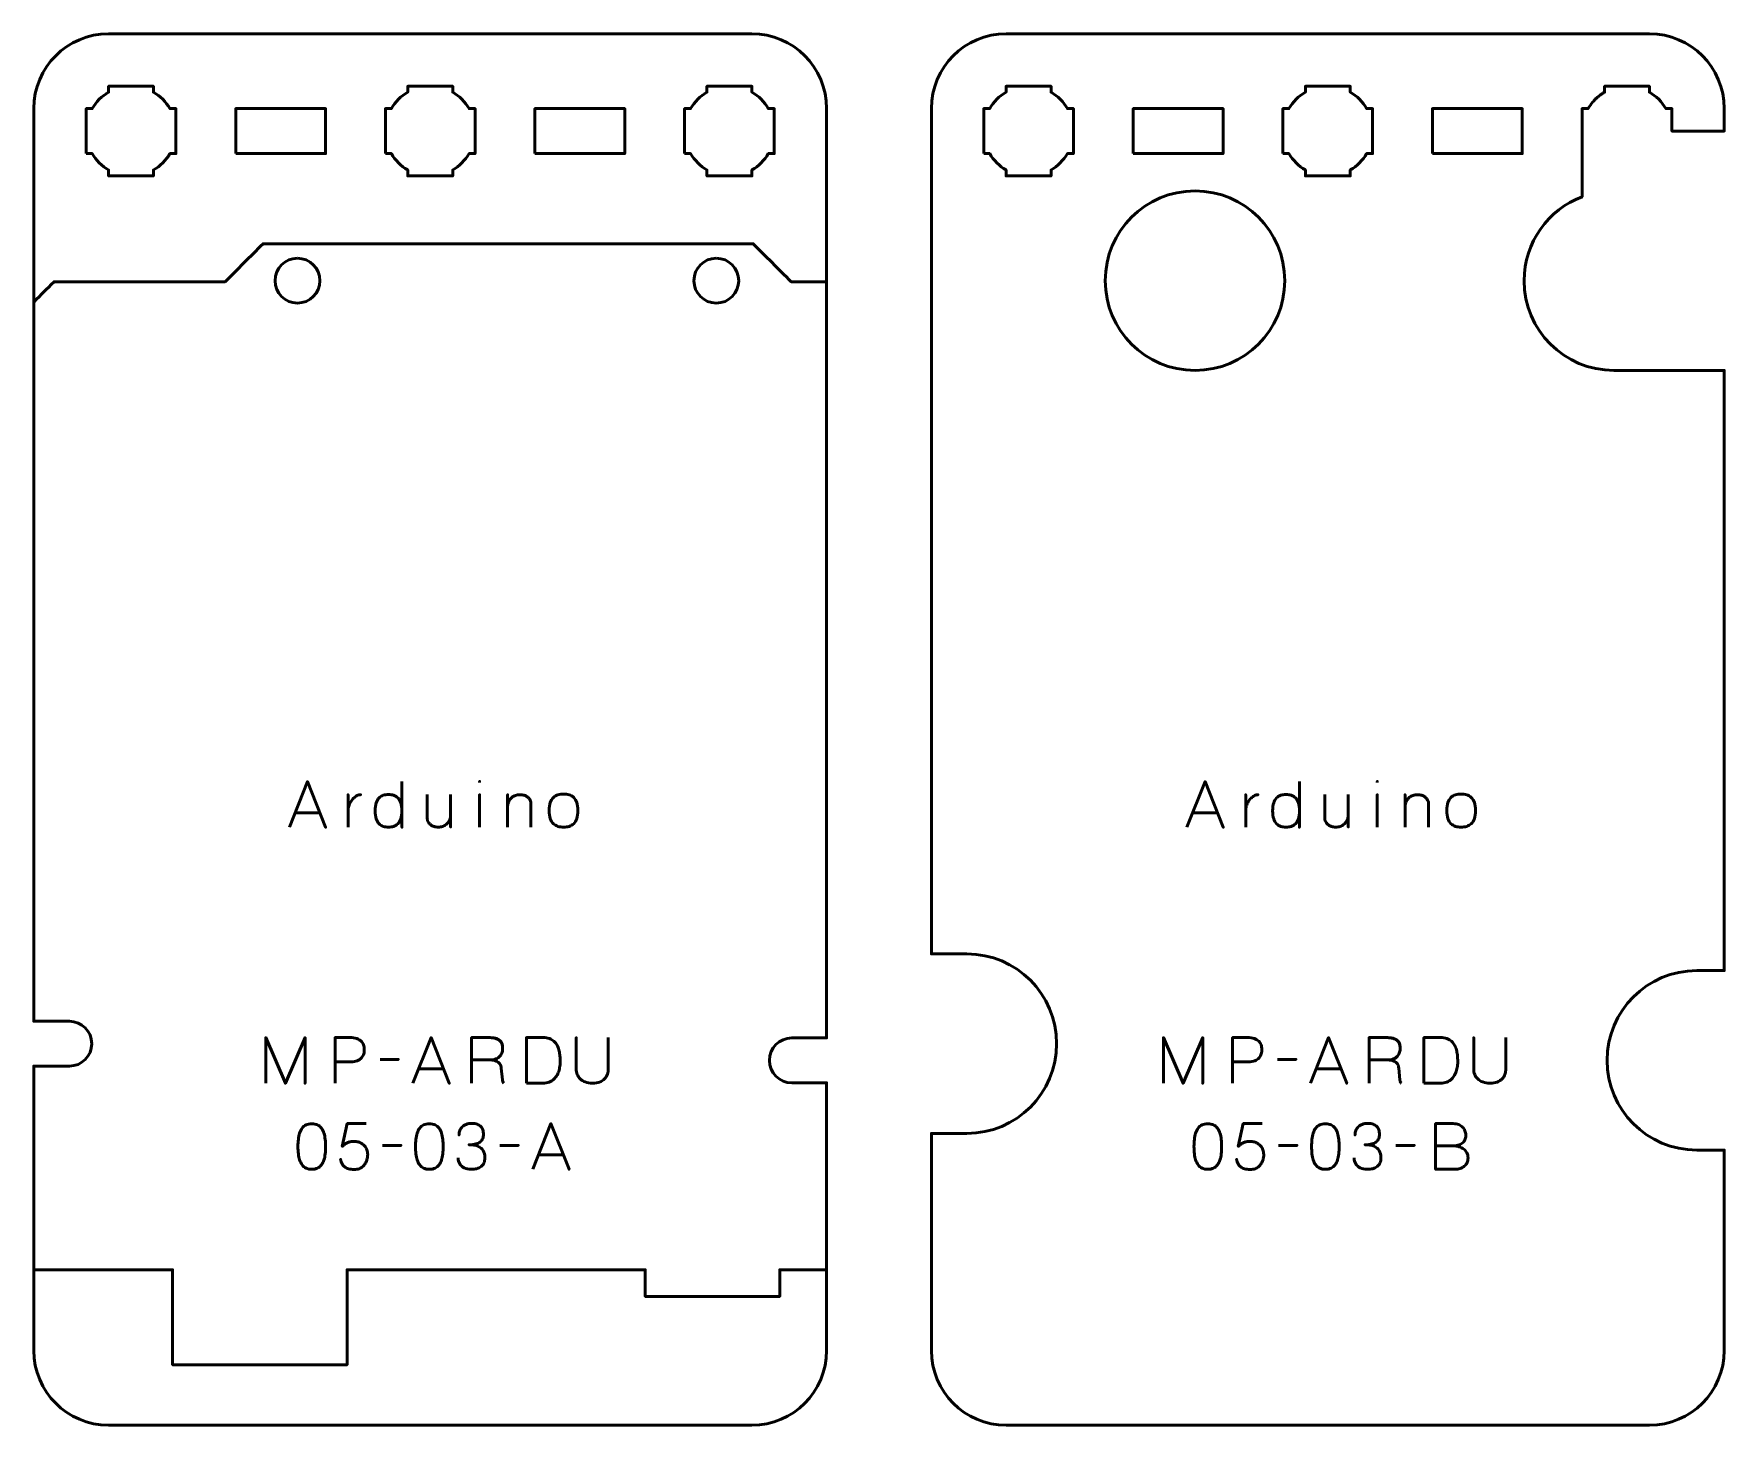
# Model space of a CAD drawing. Header units: centimetres. Extents: x -13.2 to -1.8, y -9.5 to -0.2.
import ezdxf

# ---------------------------------------------------------------- set-up
doc = ezdxf.new("R2010")
doc.units = ezdxf.units.CM
doc.header["$MEASUREMENT"] = 0
doc.layers.add('Layer 1', color=7, linetype='Continuous')

msp = doc.modelspace()

# ---------------------------------------------------------------- linework, layer by layer
at = {"layer": 'Layer 1', "lineweight": 53}
for centre in [(-11.38751, -1.85), (-8.58751, -1.85)]:
    msp.add_ellipse(centre, major_axis=(0, 0.15), ratio=1, dxfattribs=at)
for points, knots in [([(-13.15003, -8.99995), (-13.15003, -8.99995), (-13.15003, -7.1), (-13.15003, -7.1), (-13.15003, -7.1), (-13.15003, -7.1), (-12.91251, -7.1), (-12.91251, -7.1), (-12.91251, -7.1), (-12.82968, -7.1), (-12.76251, -7.03283), (-12.76251, -6.95), (-12.76251, -6.95), (-12.76251, -6.86717), (-12.82968, -6.8), (-12.91251, -6.8), (-12.91251, -6.8), (-12.91251, -6.8), (-13.15003, -6.8), (-13.15003, -6.8), (-13.15003, -6.8), (-13.15003, -6.8), (-13.15003, -0.70005), (-13.15003, -0.70005), (-13.15003, -0.70005), (-13.15003, -0.42305), (-12.92694, -0.19995), (-12.64994, -0.19995), (-12.64994, -0.19995), (-12.64994, -0.19995), (-8.35008, -0.19995), (-8.35008, -0.19995), (-8.35008, -0.19995), (-8.07294, -0.19995), (-7.84998, -0.42305), (-7.84998, -0.70005), (-7.84998, -0.70005), (-7.84998, -0.70005), (-7.84998, -6.9115), (-7.84998, -6.9115), (-7.84998, -6.9115), (-7.84998, -6.9115), (-8.08301, -6.9115), (-8.08301, -6.9115), (-8.08301, -6.9115), (-8.16584, -6.9115), (-8.23301, -6.97867), (-8.23301, -7.0615), (-8.23301, -7.0615), (-8.23301, -7.14433), (-8.16584, -7.2115), (-8.08301, -7.2115), (-8.08301, -7.2115), (-8.08301, -7.2115), (-7.84998, -7.2115), (-7.84998, -7.2115), (-7.84998, -7.2115), (-7.84998, -7.2115), (-7.84998, -8.99995), (-7.84998, -8.99995), (-7.84998, -8.99995), (-7.84998, -9.27695), (-8.07294, -9.50005), (-8.35008, -9.50005), (-8.35008, -9.50005), (-8.35008, -9.50005), (-12.64994, -9.50005), (-12.64994, -9.50005), (-12.64994, -9.50005), (-12.92694, -9.50005), (-13.15003, -9.27695), (-13.15003, -8.99995)], [0, 0, 0, 0, 0.05555556, 0.05555556, 0.05555556, 0.05555556, 0.11111111, 0.11111111, 0.11111111, 0.11111111, 0.16666667, 0.16666667, 0.16666667, 0.16666667, 0.22222222, 0.22222222, 0.22222222, 0.22222222, 0.27777778, 0.27777778, 0.27777778, 0.27777778, 0.33333333, 0.33333333, 0.33333333, 0.33333333, 0.38888889, 0.38888889, 0.38888889, 0.38888889, 0.44444444, 0.44444444, 0.44444444, 0.44444444, 0.5, 0.5, 0.5, 0.5, 0.55555556, 0.55555556, 0.55555556, 0.55555556, 0.61111111, 0.61111111, 0.61111111, 0.61111111, 0.66666667, 0.66666667, 0.66666667, 0.66666667, 0.72222222, 0.72222222, 0.72222222, 0.72222222, 0.77777778, 0.77777778, 0.77777778, 0.77777778, 0.83333333, 0.83333333, 0.83333333, 0.83333333, 0.88888889, 0.88888889, 0.88888889, 0.88888889, 0.94444444, 0.94444444, 0.94444444, 0.94444444, 1, 1, 1, 1]), ([(-7.15003, -8.99995), (-7.15003, -8.99995), (-7.15003, -7.55), (-7.15003, -7.55), (-7.15003, -7.55), (-7.15003, -7.55), (-6.91251, -7.55), (-6.91251, -7.55), (-6.91251, -7.55), (-6.58119, -7.55), (-6.31251, -7.28131), (-6.31251, -6.95), (-6.31251, -6.95), (-6.31251, -6.61869), (-6.58119, -6.35), (-6.91251, -6.35), (-6.91251, -6.35), (-6.91251, -6.35), (-7.15003, -6.35), (-7.15003, -6.35), (-7.15003, -6.35), (-7.15003, -6.35), (-7.15003, -0.70005), (-7.15003, -0.70005), (-7.15003, -0.70005), (-7.15003, -0.42305), (-6.92694, -0.19995), (-6.64994, -0.19995), (-6.64994, -0.19995), (-6.64994, -0.19995), (-2.35008, -0.19995), (-2.35008, -0.19995), (-2.35008, -0.19995), (-2.07294, -0.19995), (-1.84998, -0.42305), (-1.84998, -0.70005), (-1.84998, -0.70005), (-1.84998, -0.70005), (-1.84998, -0.84998), (-1.84998, -0.84998), (-1.84998, -0.84998), (-1.84998, -0.84998), (-2.19998, -0.84998), (-2.19998, -0.84998), (-2.19998, -0.84998), (-2.19998, -0.84998), (-2.19998, -0.70005), (-2.19998, -0.70005), (-2.19998, -0.70005), (-2.19998, -0.70005), (-2.2401, -0.70005), (-2.2401, -0.70005), (-2.2401, -0.70005), (-2.26644, -0.65448), (-2.30442, -0.61649), (-2.34999, -0.59013), (-2.34999, -0.59013), (-2.34999, -0.59013), (-2.34999, -0.55005), (-2.34999, -0.55005), (-2.34999, -0.55005), (-2.34999, -0.55005), (-2.49369, -0.55005), (-2.49369, -0.55005), (-2.49369, -0.55005), (-2.49369, -0.55005), (-2.5, -0.54998), (-2.5, -0.54998), (-2.5, -0.54998), (-2.5, -0.54998), (-2.50631, -0.55005), (-2.50631, -0.55005), (-2.50631, -0.55005), (-2.50631, -0.55005), (-2.64999, -0.55005), (-2.64999, -0.55005), (-2.64999, -0.55005), (-2.64999, -0.55005), (-2.64999, -0.59014), (-2.64999, -0.59014), (-2.64999, -0.59014), (-2.64999, -0.59014), (-2.65451, -0.59282), (-2.65451, -0.59282), (-2.65451, -0.59282), (-2.65451, -0.59282), (-2.65605, -0.59374), (-2.65605, -0.59374), (-2.65605, -0.59374), (-2.65605, -0.59374), (-2.66152, -0.59716), (-2.66152, -0.59716), (-2.66152, -0.59716), (-2.66152, -0.59716), (-2.66167, -0.59726), (-2.66167, -0.59726), (-2.66167, -0.59726), (-2.66167, -0.59726), (-2.6626, -0.59786), (-2.6626, -0.59786), (-2.6626, -0.59786), (-2.6626, -0.59786), (-2.66737, -0.60101), (-2.66737, -0.60101), (-2.66737, -0.60101), (-2.66737, -0.60101), (-2.66771, -0.60123), (-2.66771, -0.60123), (-2.66771, -0.60123), (-2.66771, -0.60123), (-2.66875, -0.60194), (-2.66875, -0.60194), (-2.66875, -0.60194), (-2.66875, -0.60194), (-2.67279, -0.60474), (-2.67279, -0.60474), (-2.67279, -0.60474), (-2.67279, -0.60474), (-2.67364, -0.60534), (-2.67364, -0.60534), (-2.67364, -0.60534), (-2.67364, -0.60534), (-2.67479, -0.60617), (-2.67479, -0.60617), (-2.67479, -0.60617), (-2.67479, -0.60617), (-2.67876, -0.60907), (-2.67876, -0.60907), (-2.67876, -0.60907), (-2.67876, -0.60907), (-2.67947, -0.6096), (-2.67947, -0.6096), (-2.67947, -0.6096), (-2.67947, -0.6096), (-2.67963, -0.60972), (-2.67963, -0.60972), (-2.67963, -0.60972), (-2.67963, -0.60972), (-2.68514, -0.61394), (-2.68514, -0.61394), (-2.68514, -0.61394), (-2.68514, -0.61394), (-2.68528, -0.61405), (-2.68528, -0.61405), (-2.68528, -0.61405), (-2.68528, -0.61405), (-2.69036, -0.61814), (-2.69036, -0.61814), (-2.69036, -0.61814), (-2.69036, -0.61814), (-2.6908, -0.6185), (-2.6908, -0.6185), (-2.6908, -0.6185), (-2.6908, -0.6185), (-2.69097, -0.61864), (-2.69097, -0.61864), (-2.69097, -0.61864), (-2.69097, -0.61864), (-2.69599, -0.62288), (-2.69599, -0.62288), (-2.69599, -0.62288), (-2.69599, -0.62288), (-2.69631, -0.62315), (-2.69631, -0.62315), (-2.69631, -0.62315), (-2.69631, -0.62315), (-2.69678, -0.62356), (-2.69678, -0.62356), (-2.69678, -0.62356), (-2.69678, -0.62356), (-2.7015, -0.62775), (-2.7015, -0.62775), (-2.7015, -0.62775), (-2.7015, -0.62775), (-2.70169, -0.62793), (-2.70169, -0.62793), (-2.70169, -0.62793), (-2.70344, -0.62951), (-2.70517, -0.63113), (-2.70688, -0.63276), (-2.70688, -0.63276), (-2.70688, -0.63276), (-2.70696, -0.63284), (-2.70696, -0.63284), (-2.70696, -0.63284), (-2.70696, -0.63284), (-2.71211, -0.63787), (-2.71211, -0.63787), (-2.71211, -0.63787), (-2.71211, -0.63787), (-2.71214, -0.63789), (-2.71214, -0.63789), (-2.71214, -0.63789), (-2.71383, -0.63958), (-2.71549, -0.64129), (-2.71714, -0.64302), (-2.71714, -0.64302), (-2.71714, -0.64302), (-2.71728, -0.64316), (-2.71728, -0.64316), (-2.71728, -0.64316), (-2.72053, -0.64657), (-2.72371, -0.65006), (-2.7268, -0.65363), (-2.7268, -0.65363), (-2.7268, -0.65363), (-2.72683, -0.65367), (-2.72683, -0.65367), (-2.72683, -0.65367), (-2.72683, -0.65367), (-2.72716, -0.65405), (-2.72716, -0.65405), (-2.72716, -0.65405), (-2.73945, -0.66828), (-2.75042, -0.68368), (-2.75989, -0.70005), (-2.75989, -0.70005), (-2.75989, -0.70005), (-2.79999, -0.70005), (-2.79999, -0.70005), (-2.79999, -0.70005), (-2.79999, -0.70005), (-2.79999, -0.84843), (-2.79999, -0.84843), (-2.79999, -0.84843), (-2.79999, -0.84843), (-2.80001, -0.84998), (-2.80001, -0.84998), (-2.80001, -0.84998), (-2.80001, -0.84998), (-2.8, -0.85075), (-2.8, -0.85075), (-2.8, -0.85075), (-2.8, -0.85075), (-2.8, -1.28878), (-2.8, -1.28878), (-2.8, -1.28878), (-3.02646, -1.37459), (-3.18751, -1.59351), (-3.18751, -1.85), (-3.18751, -1.85), (-3.18751, -2.18131), (-2.91883, -2.45), (-2.58751, -2.45), (-2.58751, -2.45), (-2.58751, -2.45), (-1.84998, -2.45), (-1.84998, -2.45), (-1.84998, -2.45), (-1.84998, -2.45), (-1.84998, -6.4615), (-1.84998, -6.4615), (-1.84998, -6.4615), (-1.84998, -6.4615), (-2.03301, -6.4615), (-2.03301, -6.4615), (-2.03301, -6.4615), (-2.36433, -6.4615), (-2.63301, -6.73019), (-2.63301, -7.0615), (-2.63301, -7.0615), (-2.63301, -7.39281), (-2.36433, -7.6615), (-2.03301, -7.6615), (-2.03301, -7.6615), (-2.03301, -7.6615), (-1.84998, -7.6615), (-1.84998, -7.6615), (-1.84998, -7.6615), (-1.84998, -7.6615), (-1.84998, -8.99995), (-1.84998, -8.99995), (-1.84998, -8.99995), (-1.84998, -9.27695), (-2.07294, -9.50005), (-2.35008, -9.50005), (-2.35008, -9.50005), (-2.35008, -9.50005), (-6.64994, -9.50005), (-6.64994, -9.50005), (-6.64994, -9.50005), (-6.92694, -9.50005), (-7.15003, -9.27695), (-7.15003, -8.99995)], [0, 0, 0, 0, 0.01408451, 0.01408451, 0.01408451, 0.01408451, 0.02816901, 0.02816901, 0.02816901, 0.02816901, 0.04225352, 0.04225352, 0.04225352, 0.04225352, 0.05633803, 0.05633803, 0.05633803, 0.05633803, 0.07042254, 0.07042254, 0.07042254, 0.07042254, 0.08450704, 0.08450704, 0.08450704, 0.08450704, 0.09859155, 0.09859155, 0.09859155, 0.09859155, 0.11267606, 0.11267606, 0.11267606, 0.11267606, 0.12676056, 0.12676056, 0.12676056, 0.12676056, 0.14084507, 0.14084507, 0.14084507, 0.14084507, 0.15492958, 0.15492958, 0.15492958, 0.15492958, 0.16901408, 0.16901408, 0.16901408, 0.16901408, 0.18309859, 0.18309859, 0.18309859, 0.18309859, 0.1971831, 0.1971831, 0.1971831, 0.1971831, 0.21126761, 0.21126761, 0.21126761, 0.21126761, 0.22535211, 0.22535211, 0.22535211, 0.22535211, 0.23943662, 0.23943662, 0.23943662, 0.23943662, 0.25352113, 0.25352113, 0.25352113, 0.25352113, 0.26760563, 0.26760563, 0.26760563, 0.26760563, 0.28169014, 0.28169014, 0.28169014, 0.28169014, 0.29577465, 0.29577465, 0.29577465, 0.29577465, 0.30985915, 0.30985915, 0.30985915, 0.30985915, 0.32394366, 0.32394366, 0.32394366, 0.32394366, 0.33802817, 0.33802817, 0.33802817, 0.33802817, 0.35211268, 0.35211268, 0.35211268, 0.35211268, 0.36619718, 0.36619718, 0.36619718, 0.36619718, 0.38028169, 0.38028169, 0.38028169, 0.38028169, 0.3943662, 0.3943662, 0.3943662, 0.3943662, 0.4084507, 0.4084507, 0.4084507, 0.4084507, 0.42253521, 0.42253521, 0.42253521, 0.42253521, 0.43661972, 0.43661972, 0.43661972, 0.43661972, 0.45070423, 0.45070423, 0.45070423, 0.45070423, 0.46478873, 0.46478873, 0.46478873, 0.46478873, 0.47887324, 0.47887324, 0.47887324, 0.47887324, 0.49295775, 0.49295775, 0.49295775, 0.49295775, 0.50704225, 0.50704225, 0.50704225, 0.50704225, 0.52112676, 0.52112676, 0.52112676, 0.52112676, 0.53521127, 0.53521127, 0.53521127, 0.53521127, 0.54929577, 0.54929577, 0.54929577, 0.54929577, 0.56338028, 0.56338028, 0.56338028, 0.56338028, 0.57746479, 0.57746479, 0.57746479, 0.57746479, 0.5915493, 0.5915493, 0.5915493, 0.5915493, 0.6056338, 0.6056338, 0.6056338, 0.6056338, 0.61971831, 0.61971831, 0.61971831, 0.61971831, 0.63380282, 0.63380282, 0.63380282, 0.63380282, 0.64788732, 0.64788732, 0.64788732, 0.64788732, 0.66197183, 0.66197183, 0.66197183, 0.66197183, 0.67605634, 0.67605634, 0.67605634, 0.67605634, 0.69014085, 0.69014085, 0.69014085, 0.69014085, 0.70422535, 0.70422535, 0.70422535, 0.70422535, 0.71830986, 0.71830986, 0.71830986, 0.71830986, 0.73239437, 0.73239437, 0.73239437, 0.73239437, 0.74647887, 0.74647887, 0.74647887, 0.74647887, 0.76056338, 0.76056338, 0.76056338, 0.76056338, 0.77464789, 0.77464789, 0.77464789, 0.77464789, 0.78873239, 0.78873239, 0.78873239, 0.78873239, 0.8028169, 0.8028169, 0.8028169, 0.8028169, 0.81690141, 0.81690141, 0.81690141, 0.81690141, 0.83098592, 0.83098592, 0.83098592, 0.83098592, 0.84507042, 0.84507042, 0.84507042, 0.84507042, 0.85915493, 0.85915493, 0.85915493, 0.85915493, 0.87323944, 0.87323944, 0.87323944, 0.87323944, 0.88732394, 0.88732394, 0.88732394, 0.88732394, 0.90140845, 0.90140845, 0.90140845, 0.90140845, 0.91549296, 0.91549296, 0.91549296, 0.91549296, 0.92957746, 0.92957746, 0.92957746, 0.92957746, 0.94366197, 0.94366197, 0.94366197, 0.94366197, 0.95774648, 0.95774648, 0.95774648, 0.95774648, 0.97183099, 0.97183099, 0.97183099, 0.97183099, 0.98591549, 0.98591549, 0.98591549, 0.98591549, 1, 1, 1, 1]), ([(-12.79999, -1.00005), (-12.79999, -1.00005), (-12.79999, -0.85153), (-12.79999, -0.85153), (-12.79999, -0.85153), (-12.79999, -0.85153), (-12.80001, -0.84998), (-12.80001, -0.84998), (-12.80001, -0.84998), (-12.80001, -0.84998), (-12.79999, -0.84843), (-12.79999, -0.84843), (-12.79999, -0.84843), (-12.79999, -0.84843), (-12.79999, -0.70005), (-12.79999, -0.70005), (-12.79999, -0.70005), (-12.79999, -0.70005), (-12.75989, -0.70005), (-12.75989, -0.70005), (-12.75989, -0.70005), (-12.73354, -0.65449), (-12.69555, -0.6165), (-12.64999, -0.59014), (-12.64999, -0.59014), (-12.64999, -0.59014), (-12.64999, -0.55005), (-12.64999, -0.55005), (-12.64999, -0.55005), (-12.64999, -0.55005), (-12.50631, -0.55005), (-12.50631, -0.55005), (-12.50631, -0.55005), (-12.50631, -0.55005), (-12.5, -0.54998), (-12.5, -0.54998), (-12.5, -0.54998), (-12.5, -0.54998), (-12.49369, -0.55005), (-12.49369, -0.55005), (-12.49369, -0.55005), (-12.49369, -0.55005), (-12.34999, -0.55005), (-12.34999, -0.55005), (-12.34999, -0.55005), (-12.34999, -0.55005), (-12.34999, -0.59013), (-12.34999, -0.59013), (-12.34999, -0.59013), (-12.30442, -0.61649), (-12.26644, -0.65448), (-12.2401, -0.70005), (-12.2401, -0.70005), (-12.2401, -0.70005), (-12.19998, -0.70005), (-12.19998, -0.70005), (-12.19998, -0.70005), (-12.19998, -0.70005), (-12.19998, -1.00005), (-12.19998, -1.00005), (-12.19998, -1.00005), (-12.19998, -1.00005), (-12.24015, -1.00005), (-12.24015, -1.00005), (-12.24015, -1.00005), (-12.26649, -1.04558), (-12.30446, -1.08353), (-12.34999, -1.10986), (-12.34999, -1.10986), (-12.34999, -1.10986), (-12.34999, -1.15006), (-12.34999, -1.15006), (-12.34999, -1.15006), (-12.34999, -1.15006), (-12.64999, -1.15006), (-12.64999, -1.15006), (-12.64999, -1.15006), (-12.64999, -1.15006), (-12.64999, -1.10985), (-12.64999, -1.10985), (-12.64999, -1.10985), (-12.69552, -1.08352), (-12.73349, -1.04558), (-12.75984, -1.00005), (-12.75984, -1.00005), (-12.75984, -1.00005), (-12.79999, -1.00005), (-12.79999, -1.00005)], [0, 0, 0, 0, 0.04545455, 0.04545455, 0.04545455, 0.04545455, 0.09090909, 0.09090909, 0.09090909, 0.09090909, 0.13636364, 0.13636364, 0.13636364, 0.13636364, 0.18181818, 0.18181818, 0.18181818, 0.18181818, 0.22727273, 0.22727273, 0.22727273, 0.22727273, 0.27272727, 0.27272727, 0.27272727, 0.27272727, 0.31818182, 0.31818182, 0.31818182, 0.31818182, 0.36363636, 0.36363636, 0.36363636, 0.36363636, 0.40909091, 0.40909091, 0.40909091, 0.40909091, 0.45454545, 0.45454545, 0.45454545, 0.45454545, 0.5, 0.5, 0.5, 0.5, 0.54545455, 0.54545455, 0.54545455, 0.54545455, 0.59090909, 0.59090909, 0.59090909, 0.59090909, 0.63636364, 0.63636364, 0.63636364, 0.63636364, 0.68181818, 0.68181818, 0.68181818, 0.68181818, 0.72727273, 0.72727273, 0.72727273, 0.72727273, 0.77272727, 0.77272727, 0.77272727, 0.77272727, 0.81818182, 0.81818182, 0.81818182, 0.81818182, 0.86363636, 0.86363636, 0.86363636, 0.86363636, 0.90909091, 0.90909091, 0.90909091, 0.90909091, 0.95454545, 0.95454545, 0.95454545, 0.95454545, 1, 1, 1, 1]), ([(-10.79999, -1.00005), (-10.79999, -1.00005), (-10.79999, -0.85153), (-10.79999, -0.85153), (-10.79999, -0.85153), (-10.79999, -0.85153), (-10.80001, -0.84998), (-10.80001, -0.84998), (-10.80001, -0.84998), (-10.80001, -0.84998), (-10.79999, -0.84843), (-10.79999, -0.84843), (-10.79999, -0.84843), (-10.79999, -0.84843), (-10.79999, -0.70005), (-10.79999, -0.70005), (-10.79999, -0.70005), (-10.79999, -0.70005), (-10.75989, -0.70005), (-10.75989, -0.70005), (-10.75989, -0.70005), (-10.73354, -0.65449), (-10.69555, -0.6165), (-10.64999, -0.59014), (-10.64999, -0.59014), (-10.64999, -0.59014), (-10.64999, -0.55005), (-10.64999, -0.55005), (-10.64999, -0.55005), (-10.64999, -0.55005), (-10.50631, -0.55005), (-10.50631, -0.55005), (-10.50631, -0.55005), (-10.50631, -0.55005), (-10.5, -0.54998), (-10.5, -0.54998), (-10.5, -0.54998), (-10.5, -0.54998), (-10.49369, -0.55005), (-10.49369, -0.55005), (-10.49369, -0.55005), (-10.49369, -0.55005), (-10.34999, -0.55005), (-10.34999, -0.55005), (-10.34999, -0.55005), (-10.34999, -0.55005), (-10.34999, -0.59013), (-10.34999, -0.59013), (-10.34999, -0.59013), (-10.30442, -0.61649), (-10.26644, -0.65448), (-10.2401, -0.70005), (-10.2401, -0.70005), (-10.2401, -0.70005), (-10.19998, -0.70005), (-10.19998, -0.70005), (-10.19998, -0.70005), (-10.19998, -0.70005), (-10.19998, -1.00005), (-10.19998, -1.00005), (-10.19998, -1.00005), (-10.19998, -1.00005), (-10.24015, -1.00005), (-10.24015, -1.00005), (-10.24015, -1.00005), (-10.26649, -1.04558), (-10.30446, -1.08353), (-10.34999, -1.10986), (-10.34999, -1.10986), (-10.34999, -1.10986), (-10.34999, -1.15006), (-10.34999, -1.15006), (-10.34999, -1.15006), (-10.34999, -1.15006), (-10.64999, -1.15006), (-10.64999, -1.15006), (-10.64999, -1.15006), (-10.64999, -1.15006), (-10.64999, -1.10985), (-10.64999, -1.10985), (-10.64999, -1.10985), (-10.69552, -1.08352), (-10.73349, -1.04558), (-10.75984, -1.00005), (-10.75984, -1.00005), (-10.75984, -1.00005), (-10.79999, -1.00005), (-10.79999, -1.00005)], [0, 0, 0, 0, 0.04545455, 0.04545455, 0.04545455, 0.04545455, 0.09090909, 0.09090909, 0.09090909, 0.09090909, 0.13636364, 0.13636364, 0.13636364, 0.13636364, 0.18181818, 0.18181818, 0.18181818, 0.18181818, 0.22727273, 0.22727273, 0.22727273, 0.22727273, 0.27272727, 0.27272727, 0.27272727, 0.27272727, 0.31818182, 0.31818182, 0.31818182, 0.31818182, 0.36363636, 0.36363636, 0.36363636, 0.36363636, 0.40909091, 0.40909091, 0.40909091, 0.40909091, 0.45454545, 0.45454545, 0.45454545, 0.45454545, 0.5, 0.5, 0.5, 0.5, 0.54545455, 0.54545455, 0.54545455, 0.54545455, 0.59090909, 0.59090909, 0.59090909, 0.59090909, 0.63636364, 0.63636364, 0.63636364, 0.63636364, 0.68181818, 0.68181818, 0.68181818, 0.68181818, 0.72727273, 0.72727273, 0.72727273, 0.72727273, 0.77272727, 0.77272727, 0.77272727, 0.77272727, 0.81818182, 0.81818182, 0.81818182, 0.81818182, 0.86363636, 0.86363636, 0.86363636, 0.86363636, 0.90909091, 0.90909091, 0.90909091, 0.90909091, 0.95454545, 0.95454545, 0.95454545, 0.95454545, 1, 1, 1, 1]), ([(-8.79999, -1.00005), (-8.79999, -1.00005), (-8.79999, -0.85153), (-8.79999, -0.85153), (-8.79999, -0.85153), (-8.79999, -0.85153), (-8.80001, -0.84998), (-8.80001, -0.84998), (-8.80001, -0.84998), (-8.80001, -0.84998), (-8.79999, -0.84843), (-8.79999, -0.84843), (-8.79999, -0.84843), (-8.79999, -0.84843), (-8.79999, -0.70005), (-8.79999, -0.70005), (-8.79999, -0.70005), (-8.79999, -0.70005), (-8.75989, -0.70005), (-8.75989, -0.70005), (-8.75989, -0.70005), (-8.73354, -0.65449), (-8.69555, -0.6165), (-8.64999, -0.59014), (-8.64999, -0.59014), (-8.64999, -0.59014), (-8.64999, -0.55005), (-8.64999, -0.55005), (-8.64999, -0.55005), (-8.64999, -0.55005), (-8.50631, -0.55005), (-8.50631, -0.55005), (-8.50631, -0.55005), (-8.50631, -0.55005), (-8.5, -0.54998), (-8.5, -0.54998), (-8.5, -0.54998), (-8.5, -0.54998), (-8.49369, -0.55005), (-8.49369, -0.55005), (-8.49369, -0.55005), (-8.49369, -0.55005), (-8.34999, -0.55005), (-8.34999, -0.55005), (-8.34999, -0.55005), (-8.34999, -0.55005), (-8.34999, -0.59013), (-8.34999, -0.59013), (-8.34999, -0.59013), (-8.30442, -0.61649), (-8.26644, -0.65448), (-8.2401, -0.70005), (-8.2401, -0.70005), (-8.2401, -0.70005), (-8.19998, -0.70005), (-8.19998, -0.70005), (-8.19998, -0.70005), (-8.19998, -0.70005), (-8.19998, -1.00005), (-8.19998, -1.00005), (-8.19998, -1.00005), (-8.19998, -1.00005), (-8.24015, -1.00005), (-8.24015, -1.00005), (-8.24015, -1.00005), (-8.26649, -1.04558), (-8.30446, -1.08353), (-8.34999, -1.10986), (-8.34999, -1.10986), (-8.34999, -1.10986), (-8.34999, -1.15006), (-8.34999, -1.15006), (-8.34999, -1.15006), (-8.34999, -1.15006), (-8.64999, -1.15006), (-8.64999, -1.15006), (-8.64999, -1.15006), (-8.64999, -1.15006), (-8.64999, -1.10985), (-8.64999, -1.10985), (-8.64999, -1.10985), (-8.69552, -1.08352), (-8.73349, -1.04558), (-8.75984, -1.00005), (-8.75984, -1.00005), (-8.75984, -1.00005), (-8.79999, -1.00005), (-8.79999, -1.00005)], [0, 0, 0, 0, 0.04545455, 0.04545455, 0.04545455, 0.04545455, 0.09090909, 0.09090909, 0.09090909, 0.09090909, 0.13636364, 0.13636364, 0.13636364, 0.13636364, 0.18181818, 0.18181818, 0.18181818, 0.18181818, 0.22727273, 0.22727273, 0.22727273, 0.22727273, 0.27272727, 0.27272727, 0.27272727, 0.27272727, 0.31818182, 0.31818182, 0.31818182, 0.31818182, 0.36363636, 0.36363636, 0.36363636, 0.36363636, 0.40909091, 0.40909091, 0.40909091, 0.40909091, 0.45454545, 0.45454545, 0.45454545, 0.45454545, 0.5, 0.5, 0.5, 0.5, 0.54545455, 0.54545455, 0.54545455, 0.54545455, 0.59090909, 0.59090909, 0.59090909, 0.59090909, 0.63636364, 0.63636364, 0.63636364, 0.63636364, 0.68181818, 0.68181818, 0.68181818, 0.68181818, 0.72727273, 0.72727273, 0.72727273, 0.72727273, 0.77272727, 0.77272727, 0.77272727, 0.77272727, 0.81818182, 0.81818182, 0.81818182, 0.81818182, 0.86363636, 0.86363636, 0.86363636, 0.86363636, 0.90909091, 0.90909091, 0.90909091, 0.90909091, 0.95454545, 0.95454545, 0.95454545, 0.95454545, 1, 1, 1, 1]), ([(-6.79999, -1.00005), (-6.79999, -1.00005), (-6.79999, -0.85153), (-6.79999, -0.85153), (-6.79999, -0.85153), (-6.79999, -0.85153), (-6.80001, -0.84998), (-6.80001, -0.84998), (-6.80001, -0.84998), (-6.80001, -0.84998), (-6.79999, -0.84843), (-6.79999, -0.84843), (-6.79999, -0.84843), (-6.79999, -0.84843), (-6.79999, -0.70005), (-6.79999, -0.70005), (-6.79999, -0.70005), (-6.79999, -0.70005), (-6.75989, -0.70005), (-6.75989, -0.70005), (-6.75989, -0.70005), (-6.73354, -0.65449), (-6.69555, -0.6165), (-6.64999, -0.59014), (-6.64999, -0.59014), (-6.64999, -0.59014), (-6.64999, -0.55005), (-6.64999, -0.55005), (-6.64999, -0.55005), (-6.64999, -0.55005), (-6.50631, -0.55005), (-6.50631, -0.55005), (-6.50631, -0.55005), (-6.50631, -0.55005), (-6.5, -0.54998), (-6.5, -0.54998), (-6.5, -0.54998), (-6.5, -0.54998), (-6.49369, -0.55005), (-6.49369, -0.55005), (-6.49369, -0.55005), (-6.49369, -0.55005), (-6.34999, -0.55005), (-6.34999, -0.55005), (-6.34999, -0.55005), (-6.34999, -0.55005), (-6.34999, -0.59013), (-6.34999, -0.59013), (-6.34999, -0.59013), (-6.30442, -0.61649), (-6.26644, -0.65448), (-6.2401, -0.70005), (-6.2401, -0.70005), (-6.2401, -0.70005), (-6.19998, -0.70005), (-6.19998, -0.70005), (-6.19998, -0.70005), (-6.19998, -0.70005), (-6.19998, -1.00005), (-6.19998, -1.00005), (-6.19998, -1.00005), (-6.19998, -1.00005), (-6.24015, -1.00005), (-6.24015, -1.00005), (-6.24015, -1.00005), (-6.26649, -1.04558), (-6.30446, -1.08353), (-6.34999, -1.10986), (-6.34999, -1.10986), (-6.34999, -1.10986), (-6.34999, -1.15006), (-6.34999, -1.15006), (-6.34999, -1.15006), (-6.34999, -1.15006), (-6.64999, -1.15006), (-6.64999, -1.15006), (-6.64999, -1.15006), (-6.64999, -1.15006), (-6.64999, -1.10985), (-6.64999, -1.10985), (-6.64999, -1.10985), (-6.69552, -1.08352), (-6.73349, -1.04558), (-6.75984, -1.00005), (-6.75984, -1.00005), (-6.75984, -1.00005), (-6.79999, -1.00005), (-6.79999, -1.00005)], [0, 0, 0, 0, 0.04545455, 0.04545455, 0.04545455, 0.04545455, 0.09090909, 0.09090909, 0.09090909, 0.09090909, 0.13636364, 0.13636364, 0.13636364, 0.13636364, 0.18181818, 0.18181818, 0.18181818, 0.18181818, 0.22727273, 0.22727273, 0.22727273, 0.22727273, 0.27272727, 0.27272727, 0.27272727, 0.27272727, 0.31818182, 0.31818182, 0.31818182, 0.31818182, 0.36363636, 0.36363636, 0.36363636, 0.36363636, 0.40909091, 0.40909091, 0.40909091, 0.40909091, 0.45454545, 0.45454545, 0.45454545, 0.45454545, 0.5, 0.5, 0.5, 0.5, 0.54545455, 0.54545455, 0.54545455, 0.54545455, 0.59090909, 0.59090909, 0.59090909, 0.59090909, 0.63636364, 0.63636364, 0.63636364, 0.63636364, 0.68181818, 0.68181818, 0.68181818, 0.68181818, 0.72727273, 0.72727273, 0.72727273, 0.72727273, 0.77272727, 0.77272727, 0.77272727, 0.77272727, 0.81818182, 0.81818182, 0.81818182, 0.81818182, 0.86363636, 0.86363636, 0.86363636, 0.86363636, 0.90909091, 0.90909091, 0.90909091, 0.90909091, 0.95454545, 0.95454545, 0.95454545, 0.95454545, 1, 1, 1, 1]), ([(-4.79999, -1.00005), (-4.79999, -1.00005), (-4.79999, -0.85153), (-4.79999, -0.85153), (-4.79999, -0.85153), (-4.79999, -0.85153), (-4.80001, -0.84998), (-4.80001, -0.84998), (-4.80001, -0.84998), (-4.80001, -0.84998), (-4.79999, -0.84843), (-4.79999, -0.84843), (-4.79999, -0.84843), (-4.79999, -0.84843), (-4.79999, -0.70005), (-4.79999, -0.70005), (-4.79999, -0.70005), (-4.79999, -0.70005), (-4.75989, -0.70005), (-4.75989, -0.70005), (-4.75989, -0.70005), (-4.73354, -0.65449), (-4.69555, -0.6165), (-4.64999, -0.59014), (-4.64999, -0.59014), (-4.64999, -0.59014), (-4.64999, -0.55005), (-4.64999, -0.55005), (-4.64999, -0.55005), (-4.64999, -0.55005), (-4.50631, -0.55005), (-4.50631, -0.55005), (-4.50631, -0.55005), (-4.50631, -0.55005), (-4.5, -0.54998), (-4.5, -0.54998), (-4.5, -0.54998), (-4.5, -0.54998), (-4.49369, -0.55005), (-4.49369, -0.55005), (-4.49369, -0.55005), (-4.49369, -0.55005), (-4.34999, -0.55005), (-4.34999, -0.55005), (-4.34999, -0.55005), (-4.34999, -0.55005), (-4.34999, -0.59013), (-4.34999, -0.59013), (-4.34999, -0.59013), (-4.30442, -0.61649), (-4.26644, -0.65448), (-4.2401, -0.70005), (-4.2401, -0.70005), (-4.2401, -0.70005), (-4.19998, -0.70005), (-4.19998, -0.70005), (-4.19998, -0.70005), (-4.19998, -0.70005), (-4.19998, -1.00005), (-4.19998, -1.00005), (-4.19998, -1.00005), (-4.19998, -1.00005), (-4.24015, -1.00005), (-4.24015, -1.00005), (-4.24015, -1.00005), (-4.26649, -1.04558), (-4.30446, -1.08353), (-4.34999, -1.10986), (-4.34999, -1.10986), (-4.34999, -1.10986), (-4.34999, -1.15006), (-4.34999, -1.15006), (-4.34999, -1.15006), (-4.34999, -1.15006), (-4.64999, -1.15006), (-4.64999, -1.15006), (-4.64999, -1.15006), (-4.64999, -1.15006), (-4.64999, -1.10985), (-4.64999, -1.10985), (-4.64999, -1.10985), (-4.69552, -1.08352), (-4.73349, -1.04558), (-4.75984, -1.00005), (-4.75984, -1.00005), (-4.75984, -1.00005), (-4.79999, -1.00005), (-4.79999, -1.00005)], [0, 0, 0, 0, 0.04545455, 0.04545455, 0.04545455, 0.04545455, 0.09090909, 0.09090909, 0.09090909, 0.09090909, 0.13636364, 0.13636364, 0.13636364, 0.13636364, 0.18181818, 0.18181818, 0.18181818, 0.18181818, 0.22727273, 0.22727273, 0.22727273, 0.22727273, 0.27272727, 0.27272727, 0.27272727, 0.27272727, 0.31818182, 0.31818182, 0.31818182, 0.31818182, 0.36363636, 0.36363636, 0.36363636, 0.36363636, 0.40909091, 0.40909091, 0.40909091, 0.40909091, 0.45454545, 0.45454545, 0.45454545, 0.45454545, 0.5, 0.5, 0.5, 0.5, 0.54545455, 0.54545455, 0.54545455, 0.54545455, 0.59090909, 0.59090909, 0.59090909, 0.59090909, 0.63636364, 0.63636364, 0.63636364, 0.63636364, 0.68181818, 0.68181818, 0.68181818, 0.68181818, 0.72727273, 0.72727273, 0.72727273, 0.72727273, 0.77272727, 0.77272727, 0.77272727, 0.77272727, 0.81818182, 0.81818182, 0.81818182, 0.81818182, 0.86363636, 0.86363636, 0.86363636, 0.86363636, 0.90909091, 0.90909091, 0.90909091, 0.90909091, 0.95454545, 0.95454545, 0.95454545, 0.95454545, 1, 1, 1, 1]), ([(-11.79999, -1.00005), (-11.79999, -1.00005), (-11.79999, -0.70005), (-11.79999, -0.70005), (-11.79999, -0.70005), (-11.79999, -0.70005), (-11.19998, -0.70005), (-11.19998, -0.70005), (-11.19998, -0.70005), (-11.19998, -0.70005), (-11.19998, -1.00005), (-11.19998, -1.00005), (-11.19998, -1.00005), (-11.19998, -1.00005), (-11.79999, -1.00005), (-11.79999, -1.00005)], [0, 0, 0, 0, 0.25, 0.25, 0.25, 0.25, 0.5, 0.5, 0.5, 0.5, 0.75, 0.75, 0.75, 0.75, 1, 1, 1, 1]), ([(-9.80002, -1.00005), (-9.80002, -1.00005), (-9.80002, -0.70005), (-9.80002, -0.70005), (-9.80002, -0.70005), (-9.80002, -0.70005), (-9.20002, -0.70005), (-9.20002, -0.70005), (-9.20002, -0.70005), (-9.20002, -0.70005), (-9.20002, -1.00005), (-9.20002, -1.00005), (-9.20002, -1.00005), (-9.20002, -1.00005), (-9.80002, -1.00005), (-9.80002, -1.00005)], [0, 0, 0, 0, 0.25, 0.25, 0.25, 0.25, 0.5, 0.5, 0.5, 0.5, 0.75, 0.75, 0.75, 0.75, 1, 1, 1, 1]), ([(-5.79999, -1.00005), (-5.79999, -1.00005), (-5.79999, -0.70005), (-5.79999, -0.70005), (-5.79999, -0.70005), (-5.79999, -0.70005), (-5.19998, -0.70005), (-5.19998, -0.70005), (-5.19998, -0.70005), (-5.19998, -0.70005), (-5.19998, -1.00005), (-5.19998, -1.00005), (-5.19998, -1.00005), (-5.19998, -1.00005), (-5.79999, -1.00005), (-5.79999, -1.00005)], [0, 0, 0, 0, 0.25, 0.25, 0.25, 0.25, 0.5, 0.5, 0.5, 0.5, 0.75, 0.75, 0.75, 0.75, 1, 1, 1, 1]), ([(-3.80002, -1.00005), (-3.80002, -1.00005), (-3.80002, -0.70005), (-3.80002, -0.70005), (-3.80002, -0.70005), (-3.80002, -0.70005), (-3.20002, -0.70005), (-3.20002, -0.70005), (-3.20002, -0.70005), (-3.20002, -0.70005), (-3.20002, -1.00005), (-3.20002, -1.00005), (-3.20002, -1.00005), (-3.20002, -1.00005), (-3.80002, -1.00005), (-3.80002, -1.00005)], [0, 0, 0, 0, 0.25, 0.25, 0.25, 0.25, 0.5, 0.5, 0.5, 0.5, 0.75, 0.75, 0.75, 0.75, 1, 1, 1, 1]), ([(-5.38751, -1.25), (-5.05619, -1.25), (-4.78751, -1.51868), (-4.78751, -1.85), (-4.78751, -1.85), (-4.78751, -2.18132), (-5.05619, -2.45), (-5.38751, -2.45), (-5.38751, -2.45), (-5.71883, -2.45), (-5.98751, -2.18132), (-5.98751, -1.85), (-5.98751, -1.85), (-5.98751, -1.51868), (-5.71883, -1.25), (-5.38751, -1.25)], [0, 0, 0, 0, 0.25, 0.25, 0.25, 0.25, 0.5, 0.5, 0.5, 0.5, 0.75, 0.75, 0.75, 0.75, 1, 1, 1, 1])]:
    msp.add_open_spline(points, degree=3, knots=knots, dxfattribs=at)
at = {"layer": 'Layer 1', "color": 5, "lineweight": 53}
for points, knots in [([(-13.15003, -1.99292), (-13.09923, -1.94212), (-13.06541, -1.9083), (-13.01461, -1.8575), (-13.01461, -1.8575), (-12.63361, -1.8575), (-12.25261, -1.8575), (-11.87161, -1.8575), (-11.87161, -1.8575), (-11.78779, -1.77368), (-11.70397, -1.68986), (-11.61761, -1.6035), (-11.61761, -1.6035), (-10.52541, -1.6035), (-9.43321, -1.6035), (-8.34101, -1.6035), (-8.34101, -1.6035), (-8.25719, -1.68732), (-8.17337, -1.77114), (-8.08701, -1.8575), (-8.08701, -1.8575), (-8.00319, -1.8575), (-7.93634, -1.8575), (-7.84998, -1.8575)], [0, 0, 0, 0, 0.16666667, 0.16666667, 0.16666667, 0.16666667, 0.33333333, 0.33333333, 0.33333333, 0.33333333, 0.5, 0.5, 0.5, 0.5, 0.66666667, 0.66666667, 0.66666667, 0.66666667, 0.83333333, 0.83333333, 0.83333333, 0.83333333, 1, 1, 1, 1]), ([(-11.44171, -5.50286), (-11.44171, -5.50286), (-11.32064, -5.19764), (-11.32064, -5.19764), (-11.32064, -5.19764), (-11.32064, -5.19764), (-11.19914, -5.50286), (-11.19914, -5.50286), (-11.19914, -5.50286), (-11.19914, -5.50286), (-11.32064, -5.19764), (-11.32064, -5.19764), (-11.32064, -5.19764), (-11.32064, -5.19764), (-11.44171, -5.50286), (-11.44171, -5.50286)], [0, 0, 0, 0, 0.25, 0.25, 0.25, 0.25, 0.5, 0.5, 0.5, 0.5, 0.75, 0.75, 0.75, 0.75, 1, 1, 1, 1]), ([(-10.68903, -5.19679), (-10.68903, -5.19679), (-10.68903, -5.50286), (-10.68903, -5.50286), (-10.68903, -5.50286), (-10.68903, -5.50286), (-10.68903, -5.19679), (-10.68903, -5.19679)], [0, 0, 0, 0, 0.5, 0.5, 0.5, 0.5, 1, 1, 1, 1]), ([(-10.16961, -5.20484), (-10.16961, -5.20484), (-10.16961, -5.19722), (-10.16961, -5.19722), (-10.16961, -5.19722), (-10.16961, -5.19722), (-10.16961, -5.20484), (-10.16961, -5.20484)], [0, 0, 0, 0, 0.5, 0.5, 0.5, 0.5, 1, 1, 1, 1]), ([(-5.44171, -5.50286), (-5.44171, -5.50286), (-5.32064, -5.19764), (-5.32064, -5.19764), (-5.32064, -5.19764), (-5.32064, -5.19764), (-5.19914, -5.50286), (-5.19914, -5.50286), (-5.19914, -5.50286), (-5.19914, -5.50286), (-5.32064, -5.19764), (-5.32064, -5.19764), (-5.32064, -5.19764), (-5.32064, -5.19764), (-5.44171, -5.50286), (-5.44171, -5.50286)], [0, 0, 0, 0, 0.25, 0.25, 0.25, 0.25, 0.5, 0.5, 0.5, 0.5, 0.75, 0.75, 0.75, 0.75, 1, 1, 1, 1]), ([(-4.68903, -5.19679), (-4.68903, -5.19679), (-4.68903, -5.50286), (-4.68903, -5.50286), (-4.68903, -5.50286), (-4.68903, -5.50286), (-4.68903, -5.19679), (-4.68903, -5.19679)], [0, 0, 0, 0, 0.5, 0.5, 0.5, 0.5, 1, 1, 1, 1]), ([(-4.16961, -5.20484), (-4.16961, -5.20484), (-4.16961, -5.19722), (-4.16961, -5.19722), (-4.16961, -5.19722), (-4.16961, -5.19722), (-4.16961, -5.20484), (-4.16961, -5.20484)], [0, 0, 0, 0, 0.5, 0.5, 0.5, 0.5, 1, 1, 1, 1]), ([(-11.04886, -5.39195), (-11.04907, -5.38214), (-11.04759, -5.37219), (-11.04449, -5.36217), (-11.04449, -5.36217), (-11.04138, -5.35215), (-11.03708, -5.34256), (-11.03157, -5.33339), (-11.03157, -5.33339), (-11.026, -5.32421), (-11.01965, -5.3161), (-11.01245, -5.3089), (-11.01245, -5.3089), (-11.00533, -5.30171), (-10.99771, -5.29606), (-10.98974, -5.2919), (-10.98974, -5.2919), (-10.98176, -5.28774), (-10.97386, -5.28569), (-10.96589, -5.28569), (-10.96589, -5.28569), (-10.97386, -5.28569), (-10.98176, -5.28774), (-10.98974, -5.2919), (-10.98974, -5.2919), (-10.99771, -5.29606), (-11.00533, -5.30171), (-11.01245, -5.3089), (-11.01245, -5.3089), (-11.01965, -5.3161), (-11.026, -5.32421), (-11.03157, -5.33339), (-11.03157, -5.33339), (-11.03708, -5.34256), (-11.04138, -5.35215), (-11.04449, -5.36217), (-11.04449, -5.36217), (-11.04759, -5.37219), (-11.04907, -5.38214), (-11.04886, -5.39195)], [0, 0, 0, 0, 0.1, 0.1, 0.1, 0.1, 0.2, 0.2, 0.2, 0.2, 0.3, 0.3, 0.3, 0.3, 0.4, 0.4, 0.4, 0.4, 0.5, 0.5, 0.5, 0.5, 0.6, 0.6, 0.6, 0.6, 0.7, 0.7, 0.7, 0.7, 0.8, 0.8, 0.8, 0.8, 0.9, 0.9, 0.9, 0.9, 1, 1, 1, 1]), ([(-11.04886, -5.50286), (-11.04886, -5.50286), (-11.04886, -5.28569), (-11.04886, -5.28569), (-11.04886, -5.28569), (-11.04886, -5.28569), (-11.04886, -5.50286), (-11.04886, -5.50286)], [0, 0, 0, 0, 0.5, 0.5, 0.5, 0.5, 1, 1, 1, 1]), ([(-10.7792, -5.28442), (-10.76685, -5.28435), (-10.75528, -5.28604), (-10.74448, -5.28957), (-10.74448, -5.28957), (-10.73369, -5.2931), (-10.72416, -5.29903), (-10.71591, -5.30728), (-10.71591, -5.30728), (-10.70765, -5.31554), (-10.70123, -5.32675), (-10.69658, -5.34087), (-10.69658, -5.34087), (-10.69192, -5.35498), (-10.68952, -5.37254), (-10.68945, -5.39364), (-10.68945, -5.39364), (-10.68952, -5.41474), (-10.69192, -5.4323), (-10.69658, -5.44642), (-10.69658, -5.44642), (-10.70123, -5.46053), (-10.70765, -5.47175), (-10.71591, -5.48), (-10.71591, -5.48), (-10.72416, -5.48826), (-10.73369, -5.49418), (-10.74448, -5.49771), (-10.74448, -5.49771), (-10.75528, -5.50124), (-10.76685, -5.50293), (-10.7792, -5.50286), (-10.7792, -5.50286), (-10.79154, -5.50293), (-10.80312, -5.50124), (-10.81384, -5.49771), (-10.81384, -5.49771), (-10.82464, -5.49418), (-10.83409, -5.48826), (-10.84227, -5.48), (-10.84227, -5.48), (-10.85046, -5.47175), (-10.85688, -5.46053), (-10.86146, -5.44642), (-10.86146, -5.44642), (-10.86612, -5.4323), (-10.86845, -5.41474), (-10.86852, -5.39364), (-10.86852, -5.39364), (-10.86845, -5.37254), (-10.86612, -5.35498), (-10.86146, -5.34087), (-10.86146, -5.34087), (-10.85688, -5.32675), (-10.85046, -5.31554), (-10.84227, -5.30728), (-10.84227, -5.30728), (-10.83409, -5.29903), (-10.82464, -5.2931), (-10.81384, -5.28957), (-10.81384, -5.28957), (-10.80312, -5.28604), (-10.79154, -5.28435), (-10.7792, -5.28442)], [0, 0, 0, 0, 0.0625, 0.0625, 0.0625, 0.0625, 0.125, 0.125, 0.125, 0.125, 0.1875, 0.1875, 0.1875, 0.1875, 0.25, 0.25, 0.25, 0.25, 0.3125, 0.3125, 0.3125, 0.3125, 0.375, 0.375, 0.375, 0.375, 0.4375, 0.4375, 0.4375, 0.4375, 0.5, 0.5, 0.5, 0.5, 0.5625, 0.5625, 0.5625, 0.5625, 0.625, 0.625, 0.625, 0.625, 0.6875, 0.6875, 0.6875, 0.6875, 0.75, 0.75, 0.75, 0.75, 0.8125, 0.8125, 0.8125, 0.8125, 0.875, 0.875, 0.875, 0.875, 0.9375, 0.9375, 0.9375, 0.9375, 1, 1, 1, 1]), ([(-10.7792, -5.28442), (-10.76685, -5.28435), (-10.75528, -5.28604), (-10.74448, -5.28957), (-10.74448, -5.28957), (-10.73369, -5.2931), (-10.72416, -5.29903), (-10.71591, -5.30728), (-10.71591, -5.30728), (-10.70765, -5.31554), (-10.70123, -5.32675), (-10.69658, -5.34087), (-10.69658, -5.34087), (-10.69192, -5.35498), (-10.68952, -5.37254), (-10.68945, -5.39364), (-10.68945, -5.39364), (-10.68952, -5.41474), (-10.69192, -5.4323), (-10.69658, -5.44642), (-10.69658, -5.44642), (-10.70123, -5.46053), (-10.70765, -5.47175), (-10.71591, -5.48), (-10.71591, -5.48), (-10.72416, -5.48826), (-10.73369, -5.49418), (-10.74448, -5.49771), (-10.74448, -5.49771), (-10.75528, -5.50124), (-10.76685, -5.50293), (-10.7792, -5.50286), (-10.7792, -5.50286), (-10.79154, -5.50293), (-10.80312, -5.50124), (-10.81384, -5.49771), (-10.81384, -5.49771), (-10.82464, -5.49418), (-10.83409, -5.48826), (-10.84227, -5.48), (-10.84227, -5.48), (-10.85046, -5.47175), (-10.85688, -5.46053), (-10.86146, -5.44642), (-10.86146, -5.44642), (-10.86612, -5.4323), (-10.86845, -5.41474), (-10.86852, -5.39364), (-10.86852, -5.39364), (-10.86845, -5.37254), (-10.86612, -5.35498), (-10.86146, -5.34087), (-10.86146, -5.34087), (-10.85688, -5.32675), (-10.85046, -5.31554), (-10.84227, -5.30728), (-10.84227, -5.30728), (-10.83409, -5.29903), (-10.82464, -5.2931), (-10.81384, -5.28957), (-10.81384, -5.28957), (-10.80312, -5.28604), (-10.79154, -5.28435), (-10.7792, -5.28442)], [0, 0, 0, 0, 0.0625, 0.0625, 0.0625, 0.0625, 0.125, 0.125, 0.125, 0.125, 0.1875, 0.1875, 0.1875, 0.1875, 0.25, 0.25, 0.25, 0.25, 0.3125, 0.3125, 0.3125, 0.3125, 0.375, 0.375, 0.375, 0.375, 0.4375, 0.4375, 0.4375, 0.4375, 0.5, 0.5, 0.5, 0.5, 0.5625, 0.5625, 0.5625, 0.5625, 0.625, 0.625, 0.625, 0.625, 0.6875, 0.6875, 0.6875, 0.6875, 0.75, 0.75, 0.75, 0.75, 0.8125, 0.8125, 0.8125, 0.8125, 0.875, 0.875, 0.875, 0.875, 0.9375, 0.9375, 0.9375, 0.9375, 1, 1, 1, 1]), ([(-10.5197, -5.28485), (-10.5197, -5.28492), (-10.5197, -5.28696), (-10.5197, -5.29098), (-10.5197, -5.29098), (-10.5197, -5.295), (-10.5197, -5.30044), (-10.5197, -5.30728), (-10.5197, -5.30728), (-10.5197, -5.3142), (-10.5197, -5.32203), (-10.5197, -5.33078), (-10.5197, -5.33078), (-10.5197, -5.33945), (-10.5197, -5.34863), (-10.5197, -5.35815), (-10.5197, -5.35815), (-10.5197, -5.36775), (-10.5197, -5.3772), (-10.5197, -5.38651), (-10.5197, -5.38651), (-10.5197, -5.3959), (-10.5197, -5.40465), (-10.5197, -5.41269), (-10.5197, -5.41269), (-10.5197, -5.4208), (-10.5197, -5.42779), (-10.5197, -5.43365), (-10.5197, -5.43365), (-10.5197, -5.43943), (-10.5197, -5.44359), (-10.5197, -5.44613), (-10.5197, -5.44613), (-10.5197, -5.45008), (-10.51892, -5.45453), (-10.51723, -5.4594), (-10.51723, -5.4594), (-10.51561, -5.46434), (-10.513, -5.46928), (-10.5094, -5.47421), (-10.5094, -5.47421), (-10.5058, -5.47922), (-10.50122, -5.48381), (-10.4955, -5.48804), (-10.4955, -5.48804), (-10.48971, -5.49228), (-10.4828, -5.49566), (-10.47476, -5.49827), (-10.47476, -5.49827), (-10.46664, -5.50088), (-10.45719, -5.5023), (-10.44646, -5.50244), (-10.44646, -5.50244), (-10.4356, -5.50244), (-10.42579, -5.50096), (-10.41704, -5.49799), (-10.41704, -5.49799), (-10.40822, -5.49496), (-10.40053, -5.4908), (-10.39383, -5.4855), (-10.39383, -5.4855), (-10.3872, -5.48021), (-10.38162, -5.47414), (-10.37711, -5.46723), (-10.37711, -5.46723), (-10.37259, -5.46039), (-10.36921, -5.45312), (-10.36695, -5.44536), (-10.36695, -5.44536), (-10.36462, -5.43767), (-10.36349, -5.42984), (-10.36349, -5.422), (-10.36349, -5.422), (-10.36349, -5.42984), (-10.36462, -5.43767), (-10.36695, -5.44536), (-10.36695, -5.44536), (-10.36921, -5.45312), (-10.37259, -5.46039), (-10.37711, -5.46723), (-10.37711, -5.46723), (-10.38162, -5.47414), (-10.3872, -5.48021), (-10.39383, -5.4855), (-10.39383, -5.4855), (-10.40053, -5.4908), (-10.40822, -5.49496), (-10.41704, -5.49799), (-10.41704, -5.49799), (-10.42579, -5.50096), (-10.4356, -5.50244), (-10.44646, -5.50244), (-10.44646, -5.50244), (-10.45719, -5.5023), (-10.46664, -5.50088), (-10.47476, -5.49827), (-10.47476, -5.49827), (-10.4828, -5.49566), (-10.48971, -5.49228), (-10.4955, -5.48804), (-10.4955, -5.48804), (-10.50122, -5.48381), (-10.5058, -5.47922), (-10.5094, -5.47421), (-10.5094, -5.47421), (-10.513, -5.46928), (-10.51561, -5.46434), (-10.51723, -5.4594), (-10.51723, -5.4594), (-10.51892, -5.45453), (-10.5197, -5.45008), (-10.5197, -5.44613), (-10.5197, -5.44613), (-10.5197, -5.44359), (-10.5197, -5.43943), (-10.5197, -5.43365), (-10.5197, -5.43365), (-10.5197, -5.42779), (-10.5197, -5.4208), (-10.5197, -5.41269), (-10.5197, -5.41269), (-10.5197, -5.40465), (-10.5197, -5.3959), (-10.5197, -5.38651), (-10.5197, -5.38651), (-10.5197, -5.3772), (-10.5197, -5.36775), (-10.5197, -5.35815), (-10.5197, -5.35815), (-10.5197, -5.34863), (-10.5197, -5.33945), (-10.5197, -5.33078), (-10.5197, -5.33078), (-10.5197, -5.32203), (-10.5197, -5.3142), (-10.5197, -5.30728), (-10.5197, -5.30728), (-10.5197, -5.30044), (-10.5197, -5.295), (-10.5197, -5.29098), (-10.5197, -5.29098), (-10.5197, -5.28696), (-10.5197, -5.28492), (-10.5197, -5.28485)], [0, 0, 0, 0, 0.02777778, 0.02777778, 0.02777778, 0.02777778, 0.05555556, 0.05555556, 0.05555556, 0.05555556, 0.08333333, 0.08333333, 0.08333333, 0.08333333, 0.11111111, 0.11111111, 0.11111111, 0.11111111, 0.13888889, 0.13888889, 0.13888889, 0.13888889, 0.16666667, 0.16666667, 0.16666667, 0.16666667, 0.19444444, 0.19444444, 0.19444444, 0.19444444, 0.22222222, 0.22222222, 0.22222222, 0.22222222, 0.25, 0.25, 0.25, 0.25, 0.27777778, 0.27777778, 0.27777778, 0.27777778, 0.30555556, 0.30555556, 0.30555556, 0.30555556, 0.33333333, 0.33333333, 0.33333333, 0.33333333, 0.36111111, 0.36111111, 0.36111111, 0.36111111, 0.38888889, 0.38888889, 0.38888889, 0.38888889, 0.41666667, 0.41666667, 0.41666667, 0.41666667, 0.44444444, 0.44444444, 0.44444444, 0.44444444, 0.47222222, 0.47222222, 0.47222222, 0.47222222, 0.5, 0.5, 0.5, 0.5, 0.52777778, 0.52777778, 0.52777778, 0.52777778, 0.55555556, 0.55555556, 0.55555556, 0.55555556, 0.58333333, 0.58333333, 0.58333333, 0.58333333, 0.61111111, 0.61111111, 0.61111111, 0.61111111, 0.63888889, 0.63888889, 0.63888889, 0.63888889, 0.66666667, 0.66666667, 0.66666667, 0.66666667, 0.69444444, 0.69444444, 0.69444444, 0.69444444, 0.72222222, 0.72222222, 0.72222222, 0.72222222, 0.75, 0.75, 0.75, 0.75, 0.77777778, 0.77777778, 0.77777778, 0.77777778, 0.80555556, 0.80555556, 0.80555556, 0.80555556, 0.83333333, 0.83333333, 0.83333333, 0.83333333, 0.86111111, 0.86111111, 0.86111111, 0.86111111, 0.88888889, 0.88888889, 0.88888889, 0.88888889, 0.91666667, 0.91666667, 0.91666667, 0.91666667, 0.94444444, 0.94444444, 0.94444444, 0.94444444, 0.97222222, 0.97222222, 0.97222222, 0.97222222, 1, 1, 1, 1]), ([(-10.36349, -5.28485), (-10.36349, -5.28485), (-10.36349, -5.50244), (-10.36349, -5.50244), (-10.36349, -5.50244), (-10.36349, -5.50244), (-10.36349, -5.28485), (-10.36349, -5.28485)], [0, 0, 0, 0, 0.5, 0.5, 0.5, 0.5, 1, 1, 1, 1]), ([(-10.16961, -5.50244), (-10.16961, -5.50244), (-10.16961, -5.28527), (-10.16961, -5.28527), (-10.16961, -5.28527), (-10.16961, -5.28534), (-10.16961, -5.28788), (-10.16961, -5.29275), (-10.16961, -5.29275), (-10.16961, -5.29762), (-10.16961, -5.30432), (-10.16961, -5.31278), (-10.16961, -5.31278), (-10.16961, -5.32125), (-10.16961, -5.33092), (-10.16961, -5.34178), (-10.16961, -5.34178), (-10.16961, -5.35265), (-10.16961, -5.36408), (-10.16961, -5.37614), (-10.16961, -5.37614), (-10.16961, -5.38814), (-10.16961, -5.4002), (-10.16961, -5.4122), (-10.16961, -5.4122), (-10.16961, -5.42426), (-10.16961, -5.43569), (-10.16961, -5.44649), (-10.16961, -5.44649), (-10.16961, -5.45735), (-10.16961, -5.46695), (-10.16961, -5.47534), (-10.16961, -5.47534), (-10.16961, -5.48381), (-10.16961, -5.49037), (-10.16961, -5.49524), (-10.16961, -5.49524), (-10.16961, -5.50004), (-10.16961, -5.50244), (-10.16961, -5.50244)], [0, 0, 0, 0, 0.1, 0.1, 0.1, 0.1, 0.2, 0.2, 0.2, 0.2, 0.3, 0.3, 0.3, 0.3, 0.4, 0.4, 0.4, 0.4, 0.5, 0.5, 0.5, 0.5, 0.6, 0.6, 0.6, 0.6, 0.7, 0.7, 0.7, 0.7, 0.8, 0.8, 0.8, 0.8, 0.9, 0.9, 0.9, 0.9, 1, 1, 1, 1]), ([(-9.82714, -5.50286), (-9.82714, -5.50279), (-9.82714, -5.50074), (-9.82714, -5.49672), (-9.82714, -5.49672), (-9.82714, -5.49277), (-9.82714, -5.48734), (-9.82714, -5.48049), (-9.82714, -5.48049), (-9.82714, -5.47358), (-9.82714, -5.46582), (-9.82714, -5.45707), (-9.82714, -5.45707), (-9.82714, -5.44839), (-9.82714, -5.43929), (-9.82714, -5.42969), (-9.82714, -5.42969), (-9.82714, -5.42017), (-9.82714, -5.41079), (-9.82714, -5.40147), (-9.82714, -5.40147), (-9.82714, -5.39216), (-9.82714, -5.38341), (-9.82714, -5.37537), (-9.82714, -5.37537), (-9.82714, -5.36725), (-9.82714, -5.36034), (-9.82714, -5.35448), (-9.82714, -5.35448), (-9.82714, -5.3487), (-9.82714, -5.34453), (-9.82714, -5.34199), (-9.82714, -5.34199), (-9.82714, -5.33804), (-9.82791, -5.3336), (-9.8296, -5.32873), (-9.8296, -5.32873), (-9.83123, -5.32379), (-9.83384, -5.31885), (-9.83744, -5.31391), (-9.83744, -5.31391), (-9.84103, -5.3089), (-9.84562, -5.30432), (-9.85134, -5.30008), (-9.85134, -5.30008), (-9.85712, -5.29585), (-9.86404, -5.29246), (-9.87208, -5.28985), (-9.87208, -5.28985), (-9.88019, -5.28724), (-9.88965, -5.28583), (-9.90037, -5.28569), (-9.90037, -5.28569), (-9.91124, -5.28569), (-9.92104, -5.28717), (-9.92979, -5.29014), (-9.92979, -5.29014), (-9.93854, -5.29317), (-9.94623, -5.29733), (-9.95286, -5.30262), (-9.95286, -5.30262), (-9.9595, -5.30792), (-9.965, -5.31398), (-9.96944, -5.3209), (-9.96944, -5.3209), (-9.97396, -5.32774), (-9.97728, -5.33501), (-9.97953, -5.34277), (-9.97953, -5.34277), (-9.98179, -5.35046), (-9.98292, -5.35829), (-9.98292, -5.36612), (-9.98292, -5.36612), (-9.98292, -5.35829), (-9.98179, -5.35046), (-9.97953, -5.34277), (-9.97953, -5.34277), (-9.97728, -5.33501), (-9.97396, -5.32774), (-9.96944, -5.3209), (-9.96944, -5.3209), (-9.965, -5.31398), (-9.9595, -5.30792), (-9.95286, -5.30262), (-9.95286, -5.30262), (-9.94623, -5.29733), (-9.93854, -5.29317), (-9.92979, -5.29014), (-9.92979, -5.29014), (-9.92104, -5.28717), (-9.91124, -5.28569), (-9.90037, -5.28569), (-9.90037, -5.28569), (-9.88965, -5.28583), (-9.88019, -5.28724), (-9.87208, -5.28985), (-9.87208, -5.28985), (-9.86404, -5.29246), (-9.85712, -5.29585), (-9.85134, -5.30008), (-9.85134, -5.30008), (-9.84562, -5.30432), (-9.84103, -5.3089), (-9.83744, -5.31391), (-9.83744, -5.31391), (-9.83384, -5.31885), (-9.83123, -5.32379), (-9.8296, -5.32873), (-9.8296, -5.32873), (-9.82791, -5.3336), (-9.82714, -5.33804), (-9.82714, -5.34199), (-9.82714, -5.34199), (-9.82714, -5.34453), (-9.82714, -5.3487), (-9.82714, -5.35448), (-9.82714, -5.35448), (-9.82714, -5.36034), (-9.82714, -5.36725), (-9.82714, -5.37537), (-9.82714, -5.37537), (-9.82714, -5.38341), (-9.82714, -5.39216), (-9.82714, -5.40147), (-9.82714, -5.40147), (-9.82714, -5.41079), (-9.82714, -5.42017), (-9.82714, -5.42969), (-9.82714, -5.42969), (-9.82714, -5.43929), (-9.82714, -5.44839), (-9.82714, -5.45707), (-9.82714, -5.45707), (-9.82714, -5.46582), (-9.82714, -5.47358), (-9.82714, -5.48049), (-9.82714, -5.48049), (-9.82714, -5.48734), (-9.82714, -5.49277), (-9.82714, -5.49672), (-9.82714, -5.49672), (-9.82714, -5.50074), (-9.82714, -5.50279), (-9.82714, -5.50286)], [0, 0, 0, 0, 0.02777778, 0.02777778, 0.02777778, 0.02777778, 0.05555556, 0.05555556, 0.05555556, 0.05555556, 0.08333333, 0.08333333, 0.08333333, 0.08333333, 0.11111111, 0.11111111, 0.11111111, 0.11111111, 0.13888889, 0.13888889, 0.13888889, 0.13888889, 0.16666667, 0.16666667, 0.16666667, 0.16666667, 0.19444444, 0.19444444, 0.19444444, 0.19444444, 0.22222222, 0.22222222, 0.22222222, 0.22222222, 0.25, 0.25, 0.25, 0.25, 0.27777778, 0.27777778, 0.27777778, 0.27777778, 0.30555556, 0.30555556, 0.30555556, 0.30555556, 0.33333333, 0.33333333, 0.33333333, 0.33333333, 0.36111111, 0.36111111, 0.36111111, 0.36111111, 0.38888889, 0.38888889, 0.38888889, 0.38888889, 0.41666667, 0.41666667, 0.41666667, 0.41666667, 0.44444444, 0.44444444, 0.44444444, 0.44444444, 0.47222222, 0.47222222, 0.47222222, 0.47222222, 0.5, 0.5, 0.5, 0.5, 0.52777778, 0.52777778, 0.52777778, 0.52777778, 0.55555556, 0.55555556, 0.55555556, 0.55555556, 0.58333333, 0.58333333, 0.58333333, 0.58333333, 0.61111111, 0.61111111, 0.61111111, 0.61111111, 0.63888889, 0.63888889, 0.63888889, 0.63888889, 0.66666667, 0.66666667, 0.66666667, 0.66666667, 0.69444444, 0.69444444, 0.69444444, 0.69444444, 0.72222222, 0.72222222, 0.72222222, 0.72222222, 0.75, 0.75, 0.75, 0.75, 0.77777778, 0.77777778, 0.77777778, 0.77777778, 0.80555556, 0.80555556, 0.80555556, 0.80555556, 0.83333333, 0.83333333, 0.83333333, 0.83333333, 0.86111111, 0.86111111, 0.86111111, 0.86111111, 0.88888889, 0.88888889, 0.88888889, 0.88888889, 0.91666667, 0.91666667, 0.91666667, 0.91666667, 0.94444444, 0.94444444, 0.94444444, 0.94444444, 0.97222222, 0.97222222, 0.97222222, 0.97222222, 1, 1, 1, 1]), ([(-9.98292, -5.50286), (-9.98292, -5.50286), (-9.98292, -5.28569), (-9.98292, -5.28569), (-9.98292, -5.28569), (-9.98292, -5.28569), (-9.98292, -5.50286), (-9.98292, -5.50286)], [0, 0, 0, 0, 0.5, 0.5, 0.5, 0.5, 1, 1, 1, 1]), ([(-9.60869, -5.50286), (-9.59536, -5.50293), (-9.58294, -5.50124), (-9.57137, -5.49764), (-9.57137, -5.49764), (-9.5598, -5.49404), (-9.54957, -5.48804), (-9.54082, -5.47965), (-9.54082, -5.47965), (-9.532, -5.47125), (-9.52516, -5.45989), (-9.52015, -5.4455), (-9.52015, -5.4455), (-9.51521, -5.43118), (-9.51267, -5.41333), (-9.5126, -5.39195), (-9.5126, -5.39195), (-9.51267, -5.37064), (-9.51521, -5.35286), (-9.52015, -5.33861), (-9.52015, -5.33861), (-9.52516, -5.32436), (-9.532, -5.313), (-9.54082, -5.3046), (-9.54082, -5.3046), (-9.54957, -5.29627), (-9.5598, -5.29028), (-9.57137, -5.28668), (-9.57137, -5.28668), (-9.58294, -5.28308), (-9.59536, -5.28139), (-9.60869, -5.28146), (-9.60869, -5.28146), (-9.62189, -5.28139), (-9.63431, -5.28308), (-9.64588, -5.28668), (-9.64588, -5.28668), (-9.65745, -5.29028), (-9.66761, -5.29627), (-9.67643, -5.3046), (-9.67643, -5.3046), (-9.68525, -5.313), (-9.69216, -5.32436), (-9.69717, -5.33861), (-9.69717, -5.33861), (-9.70218, -5.35286), (-9.70472, -5.37064), (-9.70479, -5.39195), (-9.70479, -5.39195), (-9.70472, -5.41333), (-9.70218, -5.43118), (-9.69717, -5.4455), (-9.69717, -5.4455), (-9.69216, -5.45989), (-9.68525, -5.47125), (-9.67643, -5.47965), (-9.67643, -5.47965), (-9.66761, -5.48804), (-9.65745, -5.49404), (-9.64588, -5.49764), (-9.64588, -5.49764), (-9.63431, -5.50124), (-9.62189, -5.50293), (-9.60869, -5.50286)], [0, 0, 0, 0, 0.0625, 0.0625, 0.0625, 0.0625, 0.125, 0.125, 0.125, 0.125, 0.1875, 0.1875, 0.1875, 0.1875, 0.25, 0.25, 0.25, 0.25, 0.3125, 0.3125, 0.3125, 0.3125, 0.375, 0.375, 0.375, 0.375, 0.4375, 0.4375, 0.4375, 0.4375, 0.5, 0.5, 0.5, 0.5, 0.5625, 0.5625, 0.5625, 0.5625, 0.625, 0.625, 0.625, 0.625, 0.6875, 0.6875, 0.6875, 0.6875, 0.75, 0.75, 0.75, 0.75, 0.8125, 0.8125, 0.8125, 0.8125, 0.875, 0.875, 0.875, 0.875, 0.9375, 0.9375, 0.9375, 0.9375, 1, 1, 1, 1]), ([(-9.60869, -5.50286), (-9.59536, -5.50293), (-9.58294, -5.50124), (-9.57137, -5.49764), (-9.57137, -5.49764), (-9.5598, -5.49404), (-9.54957, -5.48804), (-9.54082, -5.47965), (-9.54082, -5.47965), (-9.532, -5.47125), (-9.52516, -5.45989), (-9.52015, -5.4455), (-9.52015, -5.4455), (-9.51521, -5.43118), (-9.51267, -5.41333), (-9.5126, -5.39195), (-9.5126, -5.39195), (-9.51267, -5.37064), (-9.51521, -5.35286), (-9.52015, -5.33861), (-9.52015, -5.33861), (-9.52516, -5.32436), (-9.532, -5.313), (-9.54082, -5.3046), (-9.54082, -5.3046), (-9.54957, -5.29627), (-9.5598, -5.29028), (-9.57137, -5.28668), (-9.57137, -5.28668), (-9.58294, -5.28308), (-9.59536, -5.28139), (-9.60869, -5.28146), (-9.60869, -5.28146), (-9.62189, -5.28139), (-9.63431, -5.28308), (-9.64588, -5.28668), (-9.64588, -5.28668), (-9.65745, -5.29028), (-9.66761, -5.29627), (-9.67643, -5.3046), (-9.67643, -5.3046), (-9.68525, -5.313), (-9.69216, -5.32436), (-9.69717, -5.33861), (-9.69717, -5.33861), (-9.70218, -5.35286), (-9.70472, -5.37064), (-9.70479, -5.39195), (-9.70479, -5.39195), (-9.70472, -5.41333), (-9.70218, -5.43118), (-9.69717, -5.4455), (-9.69717, -5.4455), (-9.69216, -5.45989), (-9.68525, -5.47125), (-9.67643, -5.47965), (-9.67643, -5.47965), (-9.66761, -5.48804), (-9.65745, -5.49404), (-9.64588, -5.49764), (-9.64588, -5.49764), (-9.63431, -5.50124), (-9.62189, -5.50293), (-9.60869, -5.50286)], [0, 0, 0, 0, 0.0625, 0.0625, 0.0625, 0.0625, 0.125, 0.125, 0.125, 0.125, 0.1875, 0.1875, 0.1875, 0.1875, 0.25, 0.25, 0.25, 0.25, 0.3125, 0.3125, 0.3125, 0.3125, 0.375, 0.375, 0.375, 0.375, 0.4375, 0.4375, 0.4375, 0.4375, 0.5, 0.5, 0.5, 0.5, 0.5625, 0.5625, 0.5625, 0.5625, 0.625, 0.625, 0.625, 0.625, 0.6875, 0.6875, 0.6875, 0.6875, 0.75, 0.75, 0.75, 0.75, 0.8125, 0.8125, 0.8125, 0.8125, 0.875, 0.875, 0.875, 0.875, 0.9375, 0.9375, 0.9375, 0.9375, 1, 1, 1, 1]), ([(-5.04886, -5.39195), (-5.04907, -5.38214), (-5.04759, -5.37219), (-5.04449, -5.36217), (-5.04449, -5.36217), (-5.04138, -5.35215), (-5.03708, -5.34256), (-5.03157, -5.33339), (-5.03157, -5.33339), (-5.026, -5.32421), (-5.01965, -5.3161), (-5.01245, -5.3089), (-5.01245, -5.3089), (-5.00533, -5.30171), (-4.99771, -5.29606), (-4.98974, -5.2919), (-4.98974, -5.2919), (-4.98176, -5.28774), (-4.97386, -5.28569), (-4.96589, -5.28569), (-4.96589, -5.28569), (-4.97386, -5.28569), (-4.98176, -5.28774), (-4.98974, -5.2919), (-4.98974, -5.2919), (-4.99771, -5.29606), (-5.00533, -5.30171), (-5.01245, -5.3089), (-5.01245, -5.3089), (-5.01965, -5.3161), (-5.026, -5.32421), (-5.03157, -5.33339), (-5.03157, -5.33339), (-5.03708, -5.34256), (-5.04138, -5.35215), (-5.04449, -5.36217), (-5.04449, -5.36217), (-5.04759, -5.37219), (-5.04907, -5.38214), (-5.04886, -5.39195)], [0, 0, 0, 0, 0.1, 0.1, 0.1, 0.1, 0.2, 0.2, 0.2, 0.2, 0.3, 0.3, 0.3, 0.3, 0.4, 0.4, 0.4, 0.4, 0.5, 0.5, 0.5, 0.5, 0.6, 0.6, 0.6, 0.6, 0.7, 0.7, 0.7, 0.7, 0.8, 0.8, 0.8, 0.8, 0.9, 0.9, 0.9, 0.9, 1, 1, 1, 1]), ([(-5.04886, -5.50286), (-5.04886, -5.50286), (-5.04886, -5.28569), (-5.04886, -5.28569), (-5.04886, -5.28569), (-5.04886, -5.28569), (-5.04886, -5.50286), (-5.04886, -5.50286)], [0, 0, 0, 0, 0.5, 0.5, 0.5, 0.5, 1, 1, 1, 1]), ([(-4.7792, -5.28442), (-4.76685, -5.28435), (-4.75528, -5.28604), (-4.74448, -5.28957), (-4.74448, -5.28957), (-4.73369, -5.2931), (-4.72416, -5.29903), (-4.71591, -5.30728), (-4.71591, -5.30728), (-4.70765, -5.31554), (-4.70123, -5.32675), (-4.69658, -5.34087), (-4.69658, -5.34087), (-4.69192, -5.35498), (-4.68952, -5.37254), (-4.68945, -5.39364), (-4.68945, -5.39364), (-4.68952, -5.41474), (-4.69192, -5.4323), (-4.69658, -5.44642), (-4.69658, -5.44642), (-4.70123, -5.46053), (-4.70765, -5.47175), (-4.71591, -5.48), (-4.71591, -5.48), (-4.72416, -5.48826), (-4.73369, -5.49418), (-4.74448, -5.49771), (-4.74448, -5.49771), (-4.75528, -5.50124), (-4.76685, -5.50293), (-4.7792, -5.50286), (-4.7792, -5.50286), (-4.79154, -5.50293), (-4.80312, -5.50124), (-4.81384, -5.49771), (-4.81384, -5.49771), (-4.82464, -5.49418), (-4.83409, -5.48826), (-4.84227, -5.48), (-4.84227, -5.48), (-4.85046, -5.47175), (-4.85688, -5.46053), (-4.86146, -5.44642), (-4.86146, -5.44642), (-4.86612, -5.4323), (-4.86845, -5.41474), (-4.86852, -5.39364), (-4.86852, -5.39364), (-4.86845, -5.37254), (-4.86612, -5.35498), (-4.86146, -5.34087), (-4.86146, -5.34087), (-4.85688, -5.32675), (-4.85046, -5.31554), (-4.84227, -5.30728), (-4.84227, -5.30728), (-4.83409, -5.29903), (-4.82464, -5.2931), (-4.81384, -5.28957), (-4.81384, -5.28957), (-4.80312, -5.28604), (-4.79154, -5.28435), (-4.7792, -5.28442)], [0, 0, 0, 0, 0.0625, 0.0625, 0.0625, 0.0625, 0.125, 0.125, 0.125, 0.125, 0.1875, 0.1875, 0.1875, 0.1875, 0.25, 0.25, 0.25, 0.25, 0.3125, 0.3125, 0.3125, 0.3125, 0.375, 0.375, 0.375, 0.375, 0.4375, 0.4375, 0.4375, 0.4375, 0.5, 0.5, 0.5, 0.5, 0.5625, 0.5625, 0.5625, 0.5625, 0.625, 0.625, 0.625, 0.625, 0.6875, 0.6875, 0.6875, 0.6875, 0.75, 0.75, 0.75, 0.75, 0.8125, 0.8125, 0.8125, 0.8125, 0.875, 0.875, 0.875, 0.875, 0.9375, 0.9375, 0.9375, 0.9375, 1, 1, 1, 1]), ([(-4.7792, -5.28442), (-4.76685, -5.28435), (-4.75528, -5.28604), (-4.74448, -5.28957), (-4.74448, -5.28957), (-4.73369, -5.2931), (-4.72416, -5.29903), (-4.71591, -5.30728), (-4.71591, -5.30728), (-4.70765, -5.31554), (-4.70123, -5.32675), (-4.69658, -5.34087), (-4.69658, -5.34087), (-4.69192, -5.35498), (-4.68952, -5.37254), (-4.68945, -5.39364), (-4.68945, -5.39364), (-4.68952, -5.41474), (-4.69192, -5.4323), (-4.69658, -5.44642), (-4.69658, -5.44642), (-4.70123, -5.46053), (-4.70765, -5.47175), (-4.71591, -5.48), (-4.71591, -5.48), (-4.72416, -5.48826), (-4.73369, -5.49418), (-4.74448, -5.49771), (-4.74448, -5.49771), (-4.75528, -5.50124), (-4.76685, -5.50293), (-4.7792, -5.50286), (-4.7792, -5.50286), (-4.79154, -5.50293), (-4.80312, -5.50124), (-4.81384, -5.49771), (-4.81384, -5.49771), (-4.82464, -5.49418), (-4.83409, -5.48826), (-4.84227, -5.48), (-4.84227, -5.48), (-4.85046, -5.47175), (-4.85688, -5.46053), (-4.86146, -5.44642), (-4.86146, -5.44642), (-4.86612, -5.4323), (-4.86845, -5.41474), (-4.86852, -5.39364), (-4.86852, -5.39364), (-4.86845, -5.37254), (-4.86612, -5.35498), (-4.86146, -5.34087), (-4.86146, -5.34087), (-4.85688, -5.32675), (-4.85046, -5.31554), (-4.84227, -5.30728), (-4.84227, -5.30728), (-4.83409, -5.29903), (-4.82464, -5.2931), (-4.81384, -5.28957), (-4.81384, -5.28957), (-4.80312, -5.28604), (-4.79154, -5.28435), (-4.7792, -5.28442)], [0, 0, 0, 0, 0.0625, 0.0625, 0.0625, 0.0625, 0.125, 0.125, 0.125, 0.125, 0.1875, 0.1875, 0.1875, 0.1875, 0.25, 0.25, 0.25, 0.25, 0.3125, 0.3125, 0.3125, 0.3125, 0.375, 0.375, 0.375, 0.375, 0.4375, 0.4375, 0.4375, 0.4375, 0.5, 0.5, 0.5, 0.5, 0.5625, 0.5625, 0.5625, 0.5625, 0.625, 0.625, 0.625, 0.625, 0.6875, 0.6875, 0.6875, 0.6875, 0.75, 0.75, 0.75, 0.75, 0.8125, 0.8125, 0.8125, 0.8125, 0.875, 0.875, 0.875, 0.875, 0.9375, 0.9375, 0.9375, 0.9375, 1, 1, 1, 1]), ([(-4.5197, -5.28485), (-4.5197, -5.28492), (-4.5197, -5.28696), (-4.5197, -5.29098), (-4.5197, -5.29098), (-4.5197, -5.295), (-4.5197, -5.30044), (-4.5197, -5.30728), (-4.5197, -5.30728), (-4.5197, -5.3142), (-4.5197, -5.32203), (-4.5197, -5.33078), (-4.5197, -5.33078), (-4.5197, -5.33945), (-4.5197, -5.34863), (-4.5197, -5.35815), (-4.5197, -5.35815), (-4.5197, -5.36775), (-4.5197, -5.3772), (-4.5197, -5.38651), (-4.5197, -5.38651), (-4.5197, -5.3959), (-4.5197, -5.40465), (-4.5197, -5.41269), (-4.5197, -5.41269), (-4.5197, -5.4208), (-4.5197, -5.42779), (-4.5197, -5.43365), (-4.5197, -5.43365), (-4.5197, -5.43943), (-4.5197, -5.44359), (-4.5197, -5.44613), (-4.5197, -5.44613), (-4.5197, -5.45008), (-4.51892, -5.45453), (-4.51723, -5.4594), (-4.51723, -5.4594), (-4.51561, -5.46434), (-4.513, -5.46928), (-4.5094, -5.47421), (-4.5094, -5.47421), (-4.5058, -5.47922), (-4.50122, -5.48381), (-4.4955, -5.48804), (-4.4955, -5.48804), (-4.48971, -5.49228), (-4.4828, -5.49566), (-4.47476, -5.49827), (-4.47476, -5.49827), (-4.46664, -5.50088), (-4.45719, -5.5023), (-4.44646, -5.50244), (-4.44646, -5.50244), (-4.4356, -5.50244), (-4.42579, -5.50096), (-4.41704, -5.49799), (-4.41704, -5.49799), (-4.40822, -5.49496), (-4.40053, -5.4908), (-4.39383, -5.4855), (-4.39383, -5.4855), (-4.3872, -5.48021), (-4.38162, -5.47414), (-4.37711, -5.46723), (-4.37711, -5.46723), (-4.37259, -5.46039), (-4.36921, -5.45312), (-4.36695, -5.44536), (-4.36695, -5.44536), (-4.36462, -5.43767), (-4.36349, -5.42984), (-4.36349, -5.422), (-4.36349, -5.422), (-4.36349, -5.42984), (-4.36462, -5.43767), (-4.36695, -5.44536), (-4.36695, -5.44536), (-4.36921, -5.45312), (-4.37259, -5.46039), (-4.37711, -5.46723), (-4.37711, -5.46723), (-4.38162, -5.47414), (-4.3872, -5.48021), (-4.39383, -5.4855), (-4.39383, -5.4855), (-4.40053, -5.4908), (-4.40822, -5.49496), (-4.41704, -5.49799), (-4.41704, -5.49799), (-4.42579, -5.50096), (-4.4356, -5.50244), (-4.44646, -5.50244), (-4.44646, -5.50244), (-4.45719, -5.5023), (-4.46664, -5.50088), (-4.47476, -5.49827), (-4.47476, -5.49827), (-4.4828, -5.49566), (-4.48971, -5.49228), (-4.4955, -5.48804), (-4.4955, -5.48804), (-4.50122, -5.48381), (-4.5058, -5.47922), (-4.5094, -5.47421), (-4.5094, -5.47421), (-4.513, -5.46928), (-4.51561, -5.46434), (-4.51723, -5.4594), (-4.51723, -5.4594), (-4.51892, -5.45453), (-4.5197, -5.45008), (-4.5197, -5.44613), (-4.5197, -5.44613), (-4.5197, -5.44359), (-4.5197, -5.43943), (-4.5197, -5.43365), (-4.5197, -5.43365), (-4.5197, -5.42779), (-4.5197, -5.4208), (-4.5197, -5.41269), (-4.5197, -5.41269), (-4.5197, -5.40465), (-4.5197, -5.3959), (-4.5197, -5.38651), (-4.5197, -5.38651), (-4.5197, -5.3772), (-4.5197, -5.36775), (-4.5197, -5.35815), (-4.5197, -5.35815), (-4.5197, -5.34863), (-4.5197, -5.33945), (-4.5197, -5.33078), (-4.5197, -5.33078), (-4.5197, -5.32203), (-4.5197, -5.3142), (-4.5197, -5.30728), (-4.5197, -5.30728), (-4.5197, -5.30044), (-4.5197, -5.295), (-4.5197, -5.29098), (-4.5197, -5.29098), (-4.5197, -5.28696), (-4.5197, -5.28492), (-4.5197, -5.28485)], [0, 0, 0, 0, 0.02777778, 0.02777778, 0.02777778, 0.02777778, 0.05555556, 0.05555556, 0.05555556, 0.05555556, 0.08333333, 0.08333333, 0.08333333, 0.08333333, 0.11111111, 0.11111111, 0.11111111, 0.11111111, 0.13888889, 0.13888889, 0.13888889, 0.13888889, 0.16666667, 0.16666667, 0.16666667, 0.16666667, 0.19444444, 0.19444444, 0.19444444, 0.19444444, 0.22222222, 0.22222222, 0.22222222, 0.22222222, 0.25, 0.25, 0.25, 0.25, 0.27777778, 0.27777778, 0.27777778, 0.27777778, 0.30555556, 0.30555556, 0.30555556, 0.30555556, 0.33333333, 0.33333333, 0.33333333, 0.33333333, 0.36111111, 0.36111111, 0.36111111, 0.36111111, 0.38888889, 0.38888889, 0.38888889, 0.38888889, 0.41666667, 0.41666667, 0.41666667, 0.41666667, 0.44444444, 0.44444444, 0.44444444, 0.44444444, 0.47222222, 0.47222222, 0.47222222, 0.47222222, 0.5, 0.5, 0.5, 0.5, 0.52777778, 0.52777778, 0.52777778, 0.52777778, 0.55555556, 0.55555556, 0.55555556, 0.55555556, 0.58333333, 0.58333333, 0.58333333, 0.58333333, 0.61111111, 0.61111111, 0.61111111, 0.61111111, 0.63888889, 0.63888889, 0.63888889, 0.63888889, 0.66666667, 0.66666667, 0.66666667, 0.66666667, 0.69444444, 0.69444444, 0.69444444, 0.69444444, 0.72222222, 0.72222222, 0.72222222, 0.72222222, 0.75, 0.75, 0.75, 0.75, 0.77777778, 0.77777778, 0.77777778, 0.77777778, 0.80555556, 0.80555556, 0.80555556, 0.80555556, 0.83333333, 0.83333333, 0.83333333, 0.83333333, 0.86111111, 0.86111111, 0.86111111, 0.86111111, 0.88888889, 0.88888889, 0.88888889, 0.88888889, 0.91666667, 0.91666667, 0.91666667, 0.91666667, 0.94444444, 0.94444444, 0.94444444, 0.94444444, 0.97222222, 0.97222222, 0.97222222, 0.97222222, 1, 1, 1, 1]), ([(-4.36349, -5.28485), (-4.36349, -5.28485), (-4.36349, -5.50244), (-4.36349, -5.50244), (-4.36349, -5.50244), (-4.36349, -5.50244), (-4.36349, -5.28485), (-4.36349, -5.28485)], [0, 0, 0, 0, 0.5, 0.5, 0.5, 0.5, 1, 1, 1, 1]), ([(-4.16961, -5.50244), (-4.16961, -5.50244), (-4.16961, -5.28527), (-4.16961, -5.28527), (-4.16961, -5.28527), (-4.16961, -5.28534), (-4.16961, -5.28788), (-4.16961, -5.29275), (-4.16961, -5.29275), (-4.16961, -5.29762), (-4.16961, -5.30432), (-4.16961, -5.31278), (-4.16961, -5.31278), (-4.16961, -5.32125), (-4.16961, -5.33092), (-4.16961, -5.34178), (-4.16961, -5.34178), (-4.16961, -5.35265), (-4.16961, -5.36408), (-4.16961, -5.37614), (-4.16961, -5.37614), (-4.16961, -5.38814), (-4.16961, -5.4002), (-4.16961, -5.4122), (-4.16961, -5.4122), (-4.16961, -5.42426), (-4.16961, -5.43569), (-4.16961, -5.44649), (-4.16961, -5.44649), (-4.16961, -5.45735), (-4.16961, -5.46695), (-4.16961, -5.47534), (-4.16961, -5.47534), (-4.16961, -5.48381), (-4.16961, -5.49037), (-4.16961, -5.49524), (-4.16961, -5.49524), (-4.16961, -5.50004), (-4.16961, -5.50244), (-4.16961, -5.50244)], [0, 0, 0, 0, 0.1, 0.1, 0.1, 0.1, 0.2, 0.2, 0.2, 0.2, 0.3, 0.3, 0.3, 0.3, 0.4, 0.4, 0.4, 0.4, 0.5, 0.5, 0.5, 0.5, 0.6, 0.6, 0.6, 0.6, 0.7, 0.7, 0.7, 0.7, 0.8, 0.8, 0.8, 0.8, 0.9, 0.9, 0.9, 0.9, 1, 1, 1, 1]), ([(-3.82714, -5.50286), (-3.82714, -5.50279), (-3.82714, -5.50074), (-3.82714, -5.49672), (-3.82714, -5.49672), (-3.82714, -5.49277), (-3.82714, -5.48734), (-3.82714, -5.48049), (-3.82714, -5.48049), (-3.82714, -5.47358), (-3.82714, -5.46582), (-3.82714, -5.45707), (-3.82714, -5.45707), (-3.82714, -5.44839), (-3.82714, -5.43929), (-3.82714, -5.42969), (-3.82714, -5.42969), (-3.82714, -5.42017), (-3.82714, -5.41079), (-3.82714, -5.40147), (-3.82714, -5.40147), (-3.82714, -5.39216), (-3.82714, -5.38341), (-3.82714, -5.37537), (-3.82714, -5.37537), (-3.82714, -5.36725), (-3.82714, -5.36034), (-3.82714, -5.35448), (-3.82714, -5.35448), (-3.82714, -5.3487), (-3.82714, -5.34453), (-3.82714, -5.34199), (-3.82714, -5.34199), (-3.82714, -5.33804), (-3.82791, -5.3336), (-3.8296, -5.32873), (-3.8296, -5.32873), (-3.83123, -5.32379), (-3.83384, -5.31885), (-3.83744, -5.31391), (-3.83744, -5.31391), (-3.84103, -5.3089), (-3.84562, -5.30432), (-3.85134, -5.30008), (-3.85134, -5.30008), (-3.85712, -5.29585), (-3.86404, -5.29246), (-3.87208, -5.28985), (-3.87208, -5.28985), (-3.88019, -5.28724), (-3.88965, -5.28583), (-3.90037, -5.28569), (-3.90037, -5.28569), (-3.91124, -5.28569), (-3.92104, -5.28717), (-3.92979, -5.29014), (-3.92979, -5.29014), (-3.93854, -5.29317), (-3.94623, -5.29733), (-3.95286, -5.30262), (-3.95286, -5.30262), (-3.9595, -5.30792), (-3.965, -5.31398), (-3.96944, -5.3209), (-3.96944, -5.3209), (-3.97396, -5.32774), (-3.97728, -5.33501), (-3.97953, -5.34277), (-3.97953, -5.34277), (-3.98179, -5.35046), (-3.98292, -5.35829), (-3.98292, -5.36612), (-3.98292, -5.36612), (-3.98292, -5.35829), (-3.98179, -5.35046), (-3.97953, -5.34277), (-3.97953, -5.34277), (-3.97728, -5.33501), (-3.97396, -5.32774), (-3.96944, -5.3209), (-3.96944, -5.3209), (-3.965, -5.31398), (-3.9595, -5.30792), (-3.95286, -5.30262), (-3.95286, -5.30262), (-3.94623, -5.29733), (-3.93854, -5.29317), (-3.92979, -5.29014), (-3.92979, -5.29014), (-3.92104, -5.28717), (-3.91124, -5.28569), (-3.90037, -5.28569), (-3.90037, -5.28569), (-3.88965, -5.28583), (-3.88019, -5.28724), (-3.87208, -5.28985), (-3.87208, -5.28985), (-3.86404, -5.29246), (-3.85712, -5.29585), (-3.85134, -5.30008), (-3.85134, -5.30008), (-3.84562, -5.30432), (-3.84103, -5.3089), (-3.83744, -5.31391), (-3.83744, -5.31391), (-3.83384, -5.31885), (-3.83123, -5.32379), (-3.8296, -5.32873), (-3.8296, -5.32873), (-3.82791, -5.3336), (-3.82714, -5.33804), (-3.82714, -5.34199), (-3.82714, -5.34199), (-3.82714, -5.34453), (-3.82714, -5.3487), (-3.82714, -5.35448), (-3.82714, -5.35448), (-3.82714, -5.36034), (-3.82714, -5.36725), (-3.82714, -5.37537), (-3.82714, -5.37537), (-3.82714, -5.38341), (-3.82714, -5.39216), (-3.82714, -5.40147), (-3.82714, -5.40147), (-3.82714, -5.41079), (-3.82714, -5.42017), (-3.82714, -5.42969), (-3.82714, -5.42969), (-3.82714, -5.43929), (-3.82714, -5.44839), (-3.82714, -5.45707), (-3.82714, -5.45707), (-3.82714, -5.46582), (-3.82714, -5.47358), (-3.82714, -5.48049), (-3.82714, -5.48049), (-3.82714, -5.48734), (-3.82714, -5.49277), (-3.82714, -5.49672), (-3.82714, -5.49672), (-3.82714, -5.50074), (-3.82714, -5.50279), (-3.82714, -5.50286)], [0, 0, 0, 0, 0.02777778, 0.02777778, 0.02777778, 0.02777778, 0.05555556, 0.05555556, 0.05555556, 0.05555556, 0.08333333, 0.08333333, 0.08333333, 0.08333333, 0.11111111, 0.11111111, 0.11111111, 0.11111111, 0.13888889, 0.13888889, 0.13888889, 0.13888889, 0.16666667, 0.16666667, 0.16666667, 0.16666667, 0.19444444, 0.19444444, 0.19444444, 0.19444444, 0.22222222, 0.22222222, 0.22222222, 0.22222222, 0.25, 0.25, 0.25, 0.25, 0.27777778, 0.27777778, 0.27777778, 0.27777778, 0.30555556, 0.30555556, 0.30555556, 0.30555556, 0.33333333, 0.33333333, 0.33333333, 0.33333333, 0.36111111, 0.36111111, 0.36111111, 0.36111111, 0.38888889, 0.38888889, 0.38888889, 0.38888889, 0.41666667, 0.41666667, 0.41666667, 0.41666667, 0.44444444, 0.44444444, 0.44444444, 0.44444444, 0.47222222, 0.47222222, 0.47222222, 0.47222222, 0.5, 0.5, 0.5, 0.5, 0.52777778, 0.52777778, 0.52777778, 0.52777778, 0.55555556, 0.55555556, 0.55555556, 0.55555556, 0.58333333, 0.58333333, 0.58333333, 0.58333333, 0.61111111, 0.61111111, 0.61111111, 0.61111111, 0.63888889, 0.63888889, 0.63888889, 0.63888889, 0.66666667, 0.66666667, 0.66666667, 0.66666667, 0.69444444, 0.69444444, 0.69444444, 0.69444444, 0.72222222, 0.72222222, 0.72222222, 0.72222222, 0.75, 0.75, 0.75, 0.75, 0.77777778, 0.77777778, 0.77777778, 0.77777778, 0.80555556, 0.80555556, 0.80555556, 0.80555556, 0.83333333, 0.83333333, 0.83333333, 0.83333333, 0.86111111, 0.86111111, 0.86111111, 0.86111111, 0.88888889, 0.88888889, 0.88888889, 0.88888889, 0.91666667, 0.91666667, 0.91666667, 0.91666667, 0.94444444, 0.94444444, 0.94444444, 0.94444444, 0.97222222, 0.97222222, 0.97222222, 0.97222222, 1, 1, 1, 1]), ([(-3.98292, -5.50286), (-3.98292, -5.50286), (-3.98292, -5.28569), (-3.98292, -5.28569), (-3.98292, -5.28569), (-3.98292, -5.28569), (-3.98292, -5.50286), (-3.98292, -5.50286)], [0, 0, 0, 0, 0.5, 0.5, 0.5, 0.5, 1, 1, 1, 1]), ([(-3.60869, -5.50286), (-3.59536, -5.50293), (-3.58294, -5.50124), (-3.57137, -5.49764), (-3.57137, -5.49764), (-3.5598, -5.49404), (-3.54957, -5.48804), (-3.54082, -5.47965), (-3.54082, -5.47965), (-3.532, -5.47125), (-3.52516, -5.45989), (-3.52015, -5.4455), (-3.52015, -5.4455), (-3.51521, -5.43118), (-3.51267, -5.41333), (-3.5126, -5.39195), (-3.5126, -5.39195), (-3.51267, -5.37064), (-3.51521, -5.35286), (-3.52015, -5.33861), (-3.52015, -5.33861), (-3.52516, -5.32436), (-3.532, -5.313), (-3.54082, -5.3046), (-3.54082, -5.3046), (-3.54957, -5.29627), (-3.5598, -5.29028), (-3.57137, -5.28668), (-3.57137, -5.28668), (-3.58294, -5.28308), (-3.59536, -5.28139), (-3.60869, -5.28146), (-3.60869, -5.28146), (-3.62189, -5.28139), (-3.63431, -5.28308), (-3.64588, -5.28668), (-3.64588, -5.28668), (-3.65745, -5.29028), (-3.66761, -5.29627), (-3.67643, -5.3046), (-3.67643, -5.3046), (-3.68525, -5.313), (-3.69216, -5.32436), (-3.69717, -5.33861), (-3.69717, -5.33861), (-3.70218, -5.35286), (-3.70472, -5.37064), (-3.70479, -5.39195), (-3.70479, -5.39195), (-3.70472, -5.41333), (-3.70218, -5.43118), (-3.69717, -5.4455), (-3.69717, -5.4455), (-3.69216, -5.45989), (-3.68525, -5.47125), (-3.67643, -5.47965), (-3.67643, -5.47965), (-3.66761, -5.48804), (-3.65745, -5.49404), (-3.64588, -5.49764), (-3.64588, -5.49764), (-3.63431, -5.50124), (-3.62189, -5.50293), (-3.60869, -5.50286)], [0, 0, 0, 0, 0.0625, 0.0625, 0.0625, 0.0625, 0.125, 0.125, 0.125, 0.125, 0.1875, 0.1875, 0.1875, 0.1875, 0.25, 0.25, 0.25, 0.25, 0.3125, 0.3125, 0.3125, 0.3125, 0.375, 0.375, 0.375, 0.375, 0.4375, 0.4375, 0.4375, 0.4375, 0.5, 0.5, 0.5, 0.5, 0.5625, 0.5625, 0.5625, 0.5625, 0.625, 0.625, 0.625, 0.625, 0.6875, 0.6875, 0.6875, 0.6875, 0.75, 0.75, 0.75, 0.75, 0.8125, 0.8125, 0.8125, 0.8125, 0.875, 0.875, 0.875, 0.875, 0.9375, 0.9375, 0.9375, 0.9375, 1, 1, 1, 1]), ([(-3.60869, -5.50286), (-3.59536, -5.50293), (-3.58294, -5.50124), (-3.57137, -5.49764), (-3.57137, -5.49764), (-3.5598, -5.49404), (-3.54957, -5.48804), (-3.54082, -5.47965), (-3.54082, -5.47965), (-3.532, -5.47125), (-3.52516, -5.45989), (-3.52015, -5.4455), (-3.52015, -5.4455), (-3.51521, -5.43118), (-3.51267, -5.41333), (-3.5126, -5.39195), (-3.5126, -5.39195), (-3.51267, -5.37064), (-3.51521, -5.35286), (-3.52015, -5.33861), (-3.52015, -5.33861), (-3.52516, -5.32436), (-3.532, -5.313), (-3.54082, -5.3046), (-3.54082, -5.3046), (-3.54957, -5.29627), (-3.5598, -5.29028), (-3.57137, -5.28668), (-3.57137, -5.28668), (-3.58294, -5.28308), (-3.59536, -5.28139), (-3.60869, -5.28146), (-3.60869, -5.28146), (-3.62189, -5.28139), (-3.63431, -5.28308), (-3.64588, -5.28668), (-3.64588, -5.28668), (-3.65745, -5.29028), (-3.66761, -5.29627), (-3.67643, -5.3046), (-3.67643, -5.3046), (-3.68525, -5.313), (-3.69216, -5.32436), (-3.69717, -5.33861), (-3.69717, -5.33861), (-3.70218, -5.35286), (-3.70472, -5.37064), (-3.70479, -5.39195), (-3.70479, -5.39195), (-3.70472, -5.41333), (-3.70218, -5.43118), (-3.69717, -5.4455), (-3.69717, -5.4455), (-3.69216, -5.45989), (-3.68525, -5.47125), (-3.67643, -5.47965), (-3.67643, -5.47965), (-3.66761, -5.48804), (-3.65745, -5.49404), (-3.64588, -5.49764), (-3.64588, -5.49764), (-3.63431, -5.50124), (-3.62189, -5.50293), (-3.60869, -5.50286)], [0, 0, 0, 0, 0.0625, 0.0625, 0.0625, 0.0625, 0.125, 0.125, 0.125, 0.125, 0.1875, 0.1875, 0.1875, 0.1875, 0.25, 0.25, 0.25, 0.25, 0.3125, 0.3125, 0.3125, 0.3125, 0.375, 0.375, 0.375, 0.375, 0.4375, 0.4375, 0.4375, 0.4375, 0.5, 0.5, 0.5, 0.5, 0.5625, 0.5625, 0.5625, 0.5625, 0.625, 0.625, 0.625, 0.625, 0.6875, 0.6875, 0.6875, 0.6875, 0.75, 0.75, 0.75, 0.75, 0.8125, 0.8125, 0.8125, 0.8125, 0.875, 0.875, 0.875, 0.875, 0.9375, 0.9375, 0.9375, 0.9375, 1, 1, 1, 1]), ([(-11.40361, -5.40676), (-11.40361, -5.40676), (-11.23767, -5.40676), (-11.23767, -5.40676), (-11.23767, -5.40676), (-11.23767, -5.40676), (-11.40361, -5.40676), (-11.40361, -5.40676)], [0, 0, 0, 0, 0.5, 0.5, 0.5, 0.5, 1, 1, 1, 1]), ([(-5.40361, -5.40676), (-5.40361, -5.40676), (-5.23767, -5.40676), (-5.23767, -5.40676), (-5.23767, -5.40676), (-5.23767, -5.40676), (-5.40361, -5.40676), (-5.40361, -5.40676)], [0, 0, 0, 0, 0.5, 0.5, 0.5, 0.5, 1, 1, 1, 1]), ([(-11.59899, -7.21453), (-11.59899, -7.21453), (-11.59899, -6.90931), (-11.59899, -6.90931), (-11.59899, -6.90931), (-11.59899, -6.90931), (-11.46776, -7.21453), (-11.46776, -7.21453), (-11.46776, -7.21453), (-11.46776, -7.21453), (-11.3361, -6.90931), (-11.3361, -6.90931), (-11.3361, -6.90931), (-11.3361, -6.90931), (-11.3361, -7.21453), (-11.3361, -7.21453), (-11.3361, -7.21453), (-11.3361, -7.21453), (-11.3361, -6.90931), (-11.3361, -6.90931), (-11.3361, -6.90931), (-11.3361, -6.90931), (-11.46776, -7.21453), (-11.46776, -7.21453), (-11.46776, -7.21453), (-11.46776, -7.21453), (-11.59899, -6.90931), (-11.59899, -6.90931), (-11.59899, -6.90931), (-11.59899, -6.90931), (-11.59899, -7.21453), (-11.59899, -7.21453)], [0, 0, 0, 0, 0.125, 0.125, 0.125, 0.125, 0.25, 0.25, 0.25, 0.25, 0.375, 0.375, 0.375, 0.375, 0.5, 0.5, 0.5, 0.5, 0.625, 0.625, 0.625, 0.625, 0.75, 0.75, 0.75, 0.75, 0.875, 0.875, 0.875, 0.875, 1, 1, 1, 1]), ([(-11.13629, -7.21453), (-11.13629, -7.21453), (-11.13629, -6.90931), (-11.13629, -6.90931), (-11.13629, -6.90931), (-11.13629, -6.90931), (-11.03892, -6.90931), (-11.03892, -6.90931), (-11.03892, -6.90931), (-11.01945, -6.90938), (-11.00344, -6.91157), (-10.99081, -6.9158), (-10.99081, -6.9158), (-10.97825, -6.91996), (-10.96837, -6.92575), (-10.96124, -6.93309), (-10.96124, -6.93309), (-10.95412, -6.94035), (-10.94904, -6.94868), (-10.94593, -6.95806), (-10.94593, -6.95806), (-10.9429, -6.96745), (-10.94114, -6.97725), (-10.94071, -6.98763), (-10.94071, -6.98763), (-10.94022, -6.998), (-10.94142, -7.00816), (-10.94424, -7.01803), (-10.94424, -7.01803), (-10.94713, -7.02791), (-10.952, -7.03687), (-10.95899, -7.04492), (-10.95899, -7.04492), (-10.9659, -7.05296), (-10.97528, -7.05938), (-10.98707, -7.06411), (-10.98707, -7.06411), (-10.99885, -7.0689), (-11.01345, -7.0713), (-11.03088, -7.07144), (-11.03088, -7.07144), (-11.03088, -7.07144), (-11.13629, -7.07144), (-11.13629, -7.07144), (-11.13629, -7.07144), (-11.13629, -7.07144), (-11.03088, -7.07144), (-11.03088, -7.07144), (-11.03088, -7.07144), (-11.01381, -7.0713), (-10.99934, -7.0689), (-10.98763, -7.06411), (-10.98763, -7.06411), (-10.97585, -7.05938), (-10.96646, -7.05296), (-10.95941, -7.04492), (-10.95941, -7.04492), (-10.95242, -7.03687), (-10.94741, -7.02791), (-10.94445, -7.01803), (-10.94445, -7.01803), (-10.94149, -7.00816), (-10.94022, -6.998), (-10.94071, -6.98763), (-10.94071, -6.98763), (-10.94114, -6.97725), (-10.9429, -6.96745), (-10.94607, -6.95806), (-10.94607, -6.95806), (-10.94918, -6.94868), (-10.9544, -6.94035), (-10.96153, -6.93309), (-10.96153, -6.93309), (-10.96872, -6.92575), (-10.9786, -6.91996), (-10.99116, -6.9158), (-10.99116, -6.9158), (-11.00379, -6.91157), (-11.01966, -6.90938), (-11.03892, -6.90931), (-11.03892, -6.90931), (-11.03892, -6.90931), (-11.13629, -6.90931), (-11.13629, -6.90931), (-11.13629, -6.90931), (-11.13629, -6.90931), (-11.13629, -7.21453), (-11.13629, -7.21453)], [0, 0, 0, 0, 0.04545455, 0.04545455, 0.04545455, 0.04545455, 0.09090909, 0.09090909, 0.09090909, 0.09090909, 0.13636364, 0.13636364, 0.13636364, 0.13636364, 0.18181818, 0.18181818, 0.18181818, 0.18181818, 0.22727273, 0.22727273, 0.22727273, 0.22727273, 0.27272727, 0.27272727, 0.27272727, 0.27272727, 0.31818182, 0.31818182, 0.31818182, 0.31818182, 0.36363636, 0.36363636, 0.36363636, 0.36363636, 0.40909091, 0.40909091, 0.40909091, 0.40909091, 0.45454545, 0.45454545, 0.45454545, 0.45454545, 0.5, 0.5, 0.5, 0.5, 0.54545455, 0.54545455, 0.54545455, 0.54545455, 0.59090909, 0.59090909, 0.59090909, 0.59090909, 0.63636364, 0.63636364, 0.63636364, 0.63636364, 0.68181818, 0.68181818, 0.68181818, 0.68181818, 0.72727273, 0.72727273, 0.72727273, 0.72727273, 0.77272727, 0.77272727, 0.77272727, 0.77272727, 0.81818182, 0.81818182, 0.81818182, 0.81818182, 0.86363636, 0.86363636, 0.86363636, 0.86363636, 0.90909091, 0.90909091, 0.90909091, 0.90909091, 0.95454545, 0.95454545, 0.95454545, 0.95454545, 1, 1, 1, 1]), ([(-10.6156, -7.21453), (-10.6156, -7.21453), (-10.49453, -6.90931), (-10.49453, -6.90931), (-10.49453, -6.90931), (-10.49453, -6.90931), (-10.37303, -7.21453), (-10.37303, -7.21453), (-10.37303, -7.21453), (-10.37303, -7.21453), (-10.49453, -6.90931), (-10.49453, -6.90931), (-10.49453, -6.90931), (-10.49453, -6.90931), (-10.6156, -7.21453), (-10.6156, -7.21453)], [0, 0, 0, 0, 0.25, 0.25, 0.25, 0.25, 0.5, 0.5, 0.5, 0.5, 0.75, 0.75, 0.75, 0.75, 1, 1, 1, 1]), ([(-10.22402, -7.21453), (-10.22402, -7.21453), (-10.22402, -6.90931), (-10.22402, -6.90931), (-10.22402, -6.90931), (-10.22402, -6.90931), (-10.11268, -6.90931), (-10.11268, -6.90931), (-10.11268, -6.90931), (-10.09716, -6.90931), (-10.0839, -6.91037), (-10.07296, -6.91241), (-10.07296, -6.91241), (-10.06196, -6.91446), (-10.05285, -6.91742), (-10.04566, -6.9213), (-10.04566, -6.9213), (-10.03846, -6.92518), (-10.03282, -6.92991), (-10.02865, -6.93548), (-10.02865, -6.93548), (-10.02442, -6.94099), (-10.02146, -6.94727), (-10.01955, -6.95425), (-10.01955, -6.95425), (-10.01765, -6.96124), (-10.01652, -6.96879), (-10.01617, -6.97704), (-10.01617, -6.97704), (-10.01567, -6.98741), (-10.0168, -6.99743), (-10.01948, -7.0071), (-10.01948, -7.0071), (-10.02223, -7.01683), (-10.02696, -7.02551), (-10.03366, -7.03327), (-10.03366, -7.03327), (-10.04044, -7.04104), (-10.04954, -7.04717), (-10.06111, -7.05176), (-10.06111, -7.05176), (-10.07268, -7.05628), (-10.087, -7.05867), (-10.10422, -7.05874), (-10.10422, -7.05874), (-10.10422, -7.05874), (-10.22402, -7.05874), (-10.22402, -7.05874), (-10.22402, -7.05874), (-10.22402, -7.05874), (-10.10422, -7.05874), (-10.10422, -7.05874), (-10.10422, -7.05874), (-10.08736, -7.05867), (-10.07317, -7.05628), (-10.06167, -7.05176), (-10.06167, -7.05176), (-10.05017, -7.04717), (-10.041, -7.04104), (-10.03416, -7.03327), (-10.03416, -7.03327), (-10.02731, -7.02551), (-10.02252, -7.01683), (-10.01969, -7.0071), (-10.01969, -7.0071), (-10.01687, -6.99743), (-10.01567, -6.98741), (-10.01617, -6.97704), (-10.01617, -6.97704), (-10.01659, -6.96674), (-10.01835, -6.95743), (-10.02146, -6.9491), (-10.02146, -6.9491), (-10.02449, -6.94085), (-10.02957, -6.93372), (-10.03663, -6.92779), (-10.03663, -6.92779), (-10.04368, -6.92187), (-10.05342, -6.91728), (-10.06577, -6.91411), (-10.06577, -6.91411), (-10.07811, -6.91093), (-10.09378, -6.90931), (-10.11268, -6.90931), (-10.11268, -6.90931), (-10.11268, -6.90931), (-10.22402, -6.90931), (-10.22402, -6.90931), (-10.22402, -6.90931), (-10.22402, -6.90931), (-10.22402, -7.21453), (-10.22402, -7.21453)], [0, 0, 0, 0, 0.04347826, 0.04347826, 0.04347826, 0.04347826, 0.08695652, 0.08695652, 0.08695652, 0.08695652, 0.13043478, 0.13043478, 0.13043478, 0.13043478, 0.17391304, 0.17391304, 0.17391304, 0.17391304, 0.2173913, 0.2173913, 0.2173913, 0.2173913, 0.26086957, 0.26086957, 0.26086957, 0.26086957, 0.30434783, 0.30434783, 0.30434783, 0.30434783, 0.34782609, 0.34782609, 0.34782609, 0.34782609, 0.39130435, 0.39130435, 0.39130435, 0.39130435, 0.43478261, 0.43478261, 0.43478261, 0.43478261, 0.47826087, 0.47826087, 0.47826087, 0.47826087, 0.52173913, 0.52173913, 0.52173913, 0.52173913, 0.56521739, 0.56521739, 0.56521739, 0.56521739, 0.60869565, 0.60869565, 0.60869565, 0.60869565, 0.65217391, 0.65217391, 0.65217391, 0.65217391, 0.69565217, 0.69565217, 0.69565217, 0.69565217, 0.73913043, 0.73913043, 0.73913043, 0.73913043, 0.7826087, 0.7826087, 0.7826087, 0.7826087, 0.82608696, 0.82608696, 0.82608696, 0.82608696, 0.86956522, 0.86956522, 0.86956522, 0.86956522, 0.91304348, 0.91304348, 0.91304348, 0.91304348, 0.95652174, 0.95652174, 0.95652174, 0.95652174, 1, 1, 1, 1]), ([(-9.85699, -7.21453), (-9.85699, -7.21453), (-9.85699, -6.90931), (-9.85699, -6.90931), (-9.85699, -6.90931), (-9.85699, -6.90931), (-9.74692, -6.90931), (-9.74692, -6.90931), (-9.74692, -6.90931), (-9.7302, -6.90938), (-9.71574, -6.91157), (-9.70353, -6.91587), (-9.70353, -6.91587), (-9.6914, -6.92017), (-9.6811, -6.9261), (-9.67277, -6.93358), (-9.67277, -6.93358), (-9.66438, -6.94113), (-9.6576, -6.94981), (-9.65231, -6.95954), (-9.65231, -6.95954), (-9.64702, -6.96935), (-9.64293, -6.97979), (-9.64003, -6.99087), (-9.64003, -6.99087), (-9.63714, -7.00188), (-9.6351, -7.0131), (-9.63383, -7.02445), (-9.63383, -7.02445), (-9.63256, -7.03581), (-9.63171, -7.04682), (-9.63136, -7.05747), (-9.63136, -7.05747), (-9.63086, -7.06813), (-9.63121, -7.07935), (-9.63234, -7.09113), (-9.63234, -7.09113), (-9.63347, -7.10291), (-9.63559, -7.11469), (-9.63876, -7.12641), (-9.63876, -7.12641), (-9.64187, -7.13812), (-9.64631, -7.14927), (-9.65203, -7.15978), (-9.65203, -7.15978), (-9.65767, -7.17036), (-9.66487, -7.17975), (-9.67348, -7.18793), (-9.67348, -7.18793), (-9.68216, -7.19612), (-9.69253, -7.20261), (-9.70466, -7.20733), (-9.70466, -7.20733), (-9.7168, -7.21206), (-9.73091, -7.21446), (-9.74692, -7.21453), (-9.74692, -7.21453), (-9.74692, -7.21453), (-9.85699, -7.21453), (-9.85699, -7.21453)], [0, 0, 0, 0, 0.06666667, 0.06666667, 0.06666667, 0.06666667, 0.13333333, 0.13333333, 0.13333333, 0.13333333, 0.2, 0.2, 0.2, 0.2, 0.26666667, 0.26666667, 0.26666667, 0.26666667, 0.33333333, 0.33333333, 0.33333333, 0.33333333, 0.4, 0.4, 0.4, 0.4, 0.46666667, 0.46666667, 0.46666667, 0.46666667, 0.53333333, 0.53333333, 0.53333333, 0.53333333, 0.6, 0.6, 0.6, 0.6, 0.66666667, 0.66666667, 0.66666667, 0.66666667, 0.73333333, 0.73333333, 0.73333333, 0.73333333, 0.8, 0.8, 0.8, 0.8, 0.86666667, 0.86666667, 0.86666667, 0.86666667, 0.93333333, 0.93333333, 0.93333333, 0.93333333, 1, 1, 1, 1]), ([(-9.85699, -7.21453), (-9.85699, -7.21453), (-9.85699, -6.90931), (-9.85699, -6.90931), (-9.85699, -6.90931), (-9.85699, -6.90931), (-9.74692, -6.90931), (-9.74692, -6.90931), (-9.74692, -6.90931), (-9.7302, -6.90938), (-9.71574, -6.91157), (-9.70353, -6.91587), (-9.70353, -6.91587), (-9.6914, -6.92017), (-9.6811, -6.9261), (-9.67277, -6.93358), (-9.67277, -6.93358), (-9.66438, -6.94113), (-9.6576, -6.94981), (-9.65231, -6.95954), (-9.65231, -6.95954), (-9.64702, -6.96935), (-9.64293, -6.97979), (-9.64003, -6.99087), (-9.64003, -6.99087), (-9.63714, -7.00188), (-9.6351, -7.0131), (-9.63383, -7.02445), (-9.63383, -7.02445), (-9.63256, -7.03581), (-9.63171, -7.04682), (-9.63136, -7.05747), (-9.63136, -7.05747), (-9.63086, -7.06813), (-9.63121, -7.07935), (-9.63234, -7.09113), (-9.63234, -7.09113), (-9.63347, -7.10291), (-9.63559, -7.11469), (-9.63876, -7.12641), (-9.63876, -7.12641), (-9.64187, -7.13812), (-9.64631, -7.14927), (-9.65203, -7.15978), (-9.65203, -7.15978), (-9.65767, -7.17036), (-9.66487, -7.17975), (-9.67348, -7.18793), (-9.67348, -7.18793), (-9.68216, -7.19612), (-9.69253, -7.20261), (-9.70466, -7.20733), (-9.70466, -7.20733), (-9.7168, -7.21206), (-9.73091, -7.21446), (-9.74692, -7.21453), (-9.74692, -7.21453), (-9.74692, -7.21453), (-9.85699, -7.21453), (-9.85699, -7.21453)], [0, 0, 0, 0, 0.06666667, 0.06666667, 0.06666667, 0.06666667, 0.13333333, 0.13333333, 0.13333333, 0.13333333, 0.2, 0.2, 0.2, 0.2, 0.26666667, 0.26666667, 0.26666667, 0.26666667, 0.33333333, 0.33333333, 0.33333333, 0.33333333, 0.4, 0.4, 0.4, 0.4, 0.46666667, 0.46666667, 0.46666667, 0.46666667, 0.53333333, 0.53333333, 0.53333333, 0.53333333, 0.6, 0.6, 0.6, 0.6, 0.66666667, 0.66666667, 0.66666667, 0.66666667, 0.73333333, 0.73333333, 0.73333333, 0.73333333, 0.8, 0.8, 0.8, 0.8, 0.86666667, 0.86666667, 0.86666667, 0.86666667, 0.93333333, 0.93333333, 0.93333333, 0.93333333, 1, 1, 1, 1]), ([(-9.30962, -6.90889), (-9.30962, -6.90896), (-9.30962, -6.91128), (-9.30962, -6.9158), (-9.30962, -6.9158), (-9.30962, -6.92025), (-9.30962, -6.92645), (-9.30962, -6.93436), (-9.30962, -6.93436), (-9.30962, -6.94226), (-9.30962, -6.95129), (-9.30962, -6.96152), (-9.30962, -6.96152), (-9.30962, -6.97175), (-9.30962, -6.98262), (-9.30962, -6.99419), (-9.30962, -6.99419), (-9.30962, -7.00576), (-9.30962, -7.0174), (-9.30962, -7.02925), (-9.30962, -7.02925), (-9.30962, -7.04104), (-9.30962, -7.05247), (-9.30962, -7.06354), (-9.30962, -7.06354), (-9.30962, -7.07462), (-9.30962, -7.08478), (-9.30962, -7.09402), (-9.30962, -7.09402), (-9.30962, -7.10334), (-9.30962, -7.11117), (-9.30962, -7.11759), (-9.30962, -7.11759), (-9.30962, -7.13043), (-9.3116, -7.14256), (-9.31569, -7.15413), (-9.31569, -7.15413), (-9.31978, -7.16571), (-9.32606, -7.17601), (-9.3346, -7.18504), (-9.3346, -7.18504), (-9.34314, -7.19407), (-9.35407, -7.2012), (-9.36748, -7.20635), (-9.36748, -7.20635), (-9.38088, -7.2115), (-9.39683, -7.21411), (-9.41545, -7.21411), (-9.41545, -7.21411), (-9.43408, -7.21368), (-9.45024, -7.211), (-9.46386, -7.20606), (-9.46386, -7.20606), (-9.47754, -7.20105), (-9.48883, -7.19421), (-9.49779, -7.18553), (-9.49779, -7.18553), (-9.50675, -7.17685), (-9.51338, -7.16669), (-9.51776, -7.15519), (-9.51776, -7.15519), (-9.52206, -7.14362), (-9.52425, -7.13113), (-9.52425, -7.11759), (-9.52425, -7.11759), (-9.52425, -7.11759), (-9.52425, -6.90889), (-9.52425, -6.90889), (-9.52425, -6.90889), (-9.52425, -6.90889), (-9.52425, -7.11759), (-9.52425, -7.11759), (-9.52425, -7.11759), (-9.52425, -7.13113), (-9.52206, -7.14362), (-9.51776, -7.15519), (-9.51776, -7.15519), (-9.51338, -7.16669), (-9.50675, -7.17685), (-9.49779, -7.18553), (-9.49779, -7.18553), (-9.48883, -7.19421), (-9.47754, -7.20105), (-9.46386, -7.20606), (-9.46386, -7.20606), (-9.45024, -7.211), (-9.43408, -7.21368), (-9.41545, -7.21411), (-9.41545, -7.21411), (-9.39683, -7.21411), (-9.38088, -7.2115), (-9.36748, -7.20635), (-9.36748, -7.20635), (-9.35407, -7.2012), (-9.34314, -7.19407), (-9.3346, -7.18504), (-9.3346, -7.18504), (-9.32606, -7.17601), (-9.31978, -7.16571), (-9.31569, -7.15413), (-9.31569, -7.15413), (-9.3116, -7.14256), (-9.30962, -7.13043), (-9.30962, -7.11759), (-9.30962, -7.11759), (-9.30962, -7.11117), (-9.30962, -7.10334), (-9.30962, -7.09402), (-9.30962, -7.09402), (-9.30962, -7.08478), (-9.30962, -7.07462), (-9.30962, -7.06354), (-9.30962, -7.06354), (-9.30962, -7.05247), (-9.30962, -7.04104), (-9.30962, -7.02925), (-9.30962, -7.02925), (-9.30962, -7.0174), (-9.30962, -7.00576), (-9.30962, -6.99419), (-9.30962, -6.99419), (-9.30962, -6.98262), (-9.30962, -6.97175), (-9.30962, -6.96152), (-9.30962, -6.96152), (-9.30962, -6.95129), (-9.30962, -6.94226), (-9.30962, -6.93436), (-9.30962, -6.93436), (-9.30962, -6.92645), (-9.30962, -6.92025), (-9.30962, -6.9158), (-9.30962, -6.9158), (-9.30962, -6.91128), (-9.30962, -6.90896), (-9.30962, -6.90889)], [0, 0, 0, 0, 0.02941176, 0.02941176, 0.02941176, 0.02941176, 0.05882353, 0.05882353, 0.05882353, 0.05882353, 0.08823529, 0.08823529, 0.08823529, 0.08823529, 0.11764706, 0.11764706, 0.11764706, 0.11764706, 0.14705882, 0.14705882, 0.14705882, 0.14705882, 0.17647059, 0.17647059, 0.17647059, 0.17647059, 0.20588235, 0.20588235, 0.20588235, 0.20588235, 0.23529412, 0.23529412, 0.23529412, 0.23529412, 0.26470588, 0.26470588, 0.26470588, 0.26470588, 0.29411765, 0.29411765, 0.29411765, 0.29411765, 0.32352941, 0.32352941, 0.32352941, 0.32352941, 0.35294118, 0.35294118, 0.35294118, 0.35294118, 0.38235294, 0.38235294, 0.38235294, 0.38235294, 0.41176471, 0.41176471, 0.41176471, 0.41176471, 0.44117647, 0.44117647, 0.44117647, 0.44117647, 0.47058824, 0.47058824, 0.47058824, 0.47058824, 0.5, 0.5, 0.5, 0.5, 0.52941176, 0.52941176, 0.52941176, 0.52941176, 0.55882353, 0.55882353, 0.55882353, 0.55882353, 0.58823529, 0.58823529, 0.58823529, 0.58823529, 0.61764706, 0.61764706, 0.61764706, 0.61764706, 0.64705882, 0.64705882, 0.64705882, 0.64705882, 0.67647059, 0.67647059, 0.67647059, 0.67647059, 0.70588235, 0.70588235, 0.70588235, 0.70588235, 0.73529412, 0.73529412, 0.73529412, 0.73529412, 0.76470588, 0.76470588, 0.76470588, 0.76470588, 0.79411765, 0.79411765, 0.79411765, 0.79411765, 0.82352941, 0.82352941, 0.82352941, 0.82352941, 0.85294118, 0.85294118, 0.85294118, 0.85294118, 0.88235294, 0.88235294, 0.88235294, 0.88235294, 0.91176471, 0.91176471, 0.91176471, 0.91176471, 0.94117647, 0.94117647, 0.94117647, 0.94117647, 0.97058824, 0.97058824, 0.97058824, 0.97058824, 1, 1, 1, 1]), ([(-5.59899, -7.21453), (-5.59899, -7.21453), (-5.59899, -6.90931), (-5.59899, -6.90931), (-5.59899, -6.90931), (-5.59899, -6.90931), (-5.46776, -7.21453), (-5.46776, -7.21453), (-5.46776, -7.21453), (-5.46776, -7.21453), (-5.3361, -6.90931), (-5.3361, -6.90931), (-5.3361, -6.90931), (-5.3361, -6.90931), (-5.3361, -7.21453), (-5.3361, -7.21453), (-5.3361, -7.21453), (-5.3361, -7.21453), (-5.3361, -6.90931), (-5.3361, -6.90931), (-5.3361, -6.90931), (-5.3361, -6.90931), (-5.46776, -7.21453), (-5.46776, -7.21453), (-5.46776, -7.21453), (-5.46776, -7.21453), (-5.59899, -6.90931), (-5.59899, -6.90931), (-5.59899, -6.90931), (-5.59899, -6.90931), (-5.59899, -7.21453), (-5.59899, -7.21453)], [0, 0, 0, 0, 0.125, 0.125, 0.125, 0.125, 0.25, 0.25, 0.25, 0.25, 0.375, 0.375, 0.375, 0.375, 0.5, 0.5, 0.5, 0.5, 0.625, 0.625, 0.625, 0.625, 0.75, 0.75, 0.75, 0.75, 0.875, 0.875, 0.875, 0.875, 1, 1, 1, 1]), ([(-5.13629, -7.21453), (-5.13629, -7.21453), (-5.13629, -6.90931), (-5.13629, -6.90931), (-5.13629, -6.90931), (-5.13629, -6.90931), (-5.03892, -6.90931), (-5.03892, -6.90931), (-5.03892, -6.90931), (-5.01945, -6.90938), (-5.00344, -6.91157), (-4.99081, -6.9158), (-4.99081, -6.9158), (-4.97825, -6.91996), (-4.96837, -6.92575), (-4.96124, -6.93309), (-4.96124, -6.93309), (-4.95412, -6.94035), (-4.94904, -6.94868), (-4.94593, -6.95806), (-4.94593, -6.95806), (-4.9429, -6.96745), (-4.94114, -6.97725), (-4.94071, -6.98763), (-4.94071, -6.98763), (-4.94022, -6.998), (-4.94142, -7.00816), (-4.94424, -7.01803), (-4.94424, -7.01803), (-4.94713, -7.02791), (-4.952, -7.03687), (-4.95899, -7.04492), (-4.95899, -7.04492), (-4.9659, -7.05296), (-4.97528, -7.05938), (-4.98707, -7.06411), (-4.98707, -7.06411), (-4.99885, -7.0689), (-5.01345, -7.0713), (-5.03088, -7.07144), (-5.03088, -7.07144), (-5.03088, -7.07144), (-5.13629, -7.07144), (-5.13629, -7.07144), (-5.13629, -7.07144), (-5.13629, -7.07144), (-5.03088, -7.07144), (-5.03088, -7.07144), (-5.03088, -7.07144), (-5.01381, -7.0713), (-4.99934, -7.0689), (-4.98763, -7.06411), (-4.98763, -7.06411), (-4.97585, -7.05938), (-4.96646, -7.05296), (-4.95941, -7.04492), (-4.95941, -7.04492), (-4.95242, -7.03687), (-4.94741, -7.02791), (-4.94445, -7.01803), (-4.94445, -7.01803), (-4.94149, -7.00816), (-4.94022, -6.998), (-4.94071, -6.98763), (-4.94071, -6.98763), (-4.94114, -6.97725), (-4.9429, -6.96745), (-4.94607, -6.95806), (-4.94607, -6.95806), (-4.94918, -6.94868), (-4.9544, -6.94035), (-4.96153, -6.93309), (-4.96153, -6.93309), (-4.96872, -6.92575), (-4.9786, -6.91996), (-4.99116, -6.9158), (-4.99116, -6.9158), (-5.00379, -6.91157), (-5.01966, -6.90938), (-5.03892, -6.90931), (-5.03892, -6.90931), (-5.03892, -6.90931), (-5.13629, -6.90931), (-5.13629, -6.90931), (-5.13629, -6.90931), (-5.13629, -6.90931), (-5.13629, -7.21453), (-5.13629, -7.21453)], [0, 0, 0, 0, 0.04545455, 0.04545455, 0.04545455, 0.04545455, 0.09090909, 0.09090909, 0.09090909, 0.09090909, 0.13636364, 0.13636364, 0.13636364, 0.13636364, 0.18181818, 0.18181818, 0.18181818, 0.18181818, 0.22727273, 0.22727273, 0.22727273, 0.22727273, 0.27272727, 0.27272727, 0.27272727, 0.27272727, 0.31818182, 0.31818182, 0.31818182, 0.31818182, 0.36363636, 0.36363636, 0.36363636, 0.36363636, 0.40909091, 0.40909091, 0.40909091, 0.40909091, 0.45454545, 0.45454545, 0.45454545, 0.45454545, 0.5, 0.5, 0.5, 0.5, 0.54545455, 0.54545455, 0.54545455, 0.54545455, 0.59090909, 0.59090909, 0.59090909, 0.59090909, 0.63636364, 0.63636364, 0.63636364, 0.63636364, 0.68181818, 0.68181818, 0.68181818, 0.68181818, 0.72727273, 0.72727273, 0.72727273, 0.72727273, 0.77272727, 0.77272727, 0.77272727, 0.77272727, 0.81818182, 0.81818182, 0.81818182, 0.81818182, 0.86363636, 0.86363636, 0.86363636, 0.86363636, 0.90909091, 0.90909091, 0.90909091, 0.90909091, 0.95454545, 0.95454545, 0.95454545, 0.95454545, 1, 1, 1, 1]), ([(-4.6156, -7.21453), (-4.6156, -7.21453), (-4.49453, -6.90931), (-4.49453, -6.90931), (-4.49453, -6.90931), (-4.49453, -6.90931), (-4.37303, -7.21453), (-4.37303, -7.21453), (-4.37303, -7.21453), (-4.37303, -7.21453), (-4.49453, -6.90931), (-4.49453, -6.90931), (-4.49453, -6.90931), (-4.49453, -6.90931), (-4.6156, -7.21453), (-4.6156, -7.21453)], [0, 0, 0, 0, 0.25, 0.25, 0.25, 0.25, 0.5, 0.5, 0.5, 0.5, 0.75, 0.75, 0.75, 0.75, 1, 1, 1, 1]), ([(-4.22402, -7.21453), (-4.22402, -7.21453), (-4.22402, -6.90931), (-4.22402, -6.90931), (-4.22402, -6.90931), (-4.22402, -6.90931), (-4.11268, -6.90931), (-4.11268, -6.90931), (-4.11268, -6.90931), (-4.09716, -6.90931), (-4.0839, -6.91037), (-4.07296, -6.91241), (-4.07296, -6.91241), (-4.06196, -6.91446), (-4.05285, -6.91742), (-4.04566, -6.9213), (-4.04566, -6.9213), (-4.03846, -6.92518), (-4.03282, -6.92991), (-4.02865, -6.93548), (-4.02865, -6.93548), (-4.02442, -6.94099), (-4.02146, -6.94727), (-4.01955, -6.95425), (-4.01955, -6.95425), (-4.01765, -6.96124), (-4.01652, -6.96879), (-4.01617, -6.97704), (-4.01617, -6.97704), (-4.01567, -6.98741), (-4.0168, -6.99743), (-4.01948, -7.0071), (-4.01948, -7.0071), (-4.02223, -7.01683), (-4.02696, -7.02551), (-4.03366, -7.03327), (-4.03366, -7.03327), (-4.04044, -7.04104), (-4.04954, -7.04717), (-4.06111, -7.05176), (-4.06111, -7.05176), (-4.07268, -7.05628), (-4.087, -7.05867), (-4.10422, -7.05874), (-4.10422, -7.05874), (-4.10422, -7.05874), (-4.22402, -7.05874), (-4.22402, -7.05874), (-4.22402, -7.05874), (-4.22402, -7.05874), (-4.10422, -7.05874), (-4.10422, -7.05874), (-4.10422, -7.05874), (-4.08736, -7.05867), (-4.07317, -7.05628), (-4.06167, -7.05176), (-4.06167, -7.05176), (-4.05017, -7.04717), (-4.041, -7.04104), (-4.03416, -7.03327), (-4.03416, -7.03327), (-4.02731, -7.02551), (-4.02252, -7.01683), (-4.01969, -7.0071), (-4.01969, -7.0071), (-4.01687, -6.99743), (-4.01567, -6.98741), (-4.01617, -6.97704), (-4.01617, -6.97704), (-4.01659, -6.96674), (-4.01835, -6.95743), (-4.02146, -6.9491), (-4.02146, -6.9491), (-4.02449, -6.94085), (-4.02957, -6.93372), (-4.03663, -6.92779), (-4.03663, -6.92779), (-4.04368, -6.92187), (-4.05342, -6.91728), (-4.06577, -6.91411), (-4.06577, -6.91411), (-4.07811, -6.91093), (-4.09378, -6.90931), (-4.11268, -6.90931), (-4.11268, -6.90931), (-4.11268, -6.90931), (-4.22402, -6.90931), (-4.22402, -6.90931), (-4.22402, -6.90931), (-4.22402, -6.90931), (-4.22402, -7.21453), (-4.22402, -7.21453)], [0, 0, 0, 0, 0.04347826, 0.04347826, 0.04347826, 0.04347826, 0.08695652, 0.08695652, 0.08695652, 0.08695652, 0.13043478, 0.13043478, 0.13043478, 0.13043478, 0.17391304, 0.17391304, 0.17391304, 0.17391304, 0.2173913, 0.2173913, 0.2173913, 0.2173913, 0.26086957, 0.26086957, 0.26086957, 0.26086957, 0.30434783, 0.30434783, 0.30434783, 0.30434783, 0.34782609, 0.34782609, 0.34782609, 0.34782609, 0.39130435, 0.39130435, 0.39130435, 0.39130435, 0.43478261, 0.43478261, 0.43478261, 0.43478261, 0.47826087, 0.47826087, 0.47826087, 0.47826087, 0.52173913, 0.52173913, 0.52173913, 0.52173913, 0.56521739, 0.56521739, 0.56521739, 0.56521739, 0.60869565, 0.60869565, 0.60869565, 0.60869565, 0.65217391, 0.65217391, 0.65217391, 0.65217391, 0.69565217, 0.69565217, 0.69565217, 0.69565217, 0.73913043, 0.73913043, 0.73913043, 0.73913043, 0.7826087, 0.7826087, 0.7826087, 0.7826087, 0.82608696, 0.82608696, 0.82608696, 0.82608696, 0.86956522, 0.86956522, 0.86956522, 0.86956522, 0.91304348, 0.91304348, 0.91304348, 0.91304348, 0.95652174, 0.95652174, 0.95652174, 0.95652174, 1, 1, 1, 1]), ([(-3.85699, -7.21453), (-3.85699, -7.21453), (-3.85699, -6.90931), (-3.85699, -6.90931), (-3.85699, -6.90931), (-3.85699, -6.90931), (-3.74692, -6.90931), (-3.74692, -6.90931), (-3.74692, -6.90931), (-3.7302, -6.90938), (-3.71574, -6.91157), (-3.70353, -6.91587), (-3.70353, -6.91587), (-3.6914, -6.92017), (-3.6811, -6.9261), (-3.67277, -6.93358), (-3.67277, -6.93358), (-3.66438, -6.94113), (-3.6576, -6.94981), (-3.65231, -6.95954), (-3.65231, -6.95954), (-3.64702, -6.96935), (-3.64293, -6.97979), (-3.64003, -6.99087), (-3.64003, -6.99087), (-3.63714, -7.00188), (-3.6351, -7.0131), (-3.63383, -7.02445), (-3.63383, -7.02445), (-3.63256, -7.03581), (-3.63171, -7.04682), (-3.63136, -7.05747), (-3.63136, -7.05747), (-3.63086, -7.06813), (-3.63121, -7.07935), (-3.63234, -7.09113), (-3.63234, -7.09113), (-3.63347, -7.10291), (-3.63559, -7.11469), (-3.63876, -7.12641), (-3.63876, -7.12641), (-3.64187, -7.13812), (-3.64631, -7.14927), (-3.65203, -7.15978), (-3.65203, -7.15978), (-3.65767, -7.17036), (-3.66487, -7.17975), (-3.67348, -7.18793), (-3.67348, -7.18793), (-3.68216, -7.19612), (-3.69253, -7.20261), (-3.70466, -7.20733), (-3.70466, -7.20733), (-3.7168, -7.21206), (-3.73091, -7.21446), (-3.74692, -7.21453), (-3.74692, -7.21453), (-3.74692, -7.21453), (-3.85699, -7.21453), (-3.85699, -7.21453)], [0, 0, 0, 0, 0.06666667, 0.06666667, 0.06666667, 0.06666667, 0.13333333, 0.13333333, 0.13333333, 0.13333333, 0.2, 0.2, 0.2, 0.2, 0.26666667, 0.26666667, 0.26666667, 0.26666667, 0.33333333, 0.33333333, 0.33333333, 0.33333333, 0.4, 0.4, 0.4, 0.4, 0.46666667, 0.46666667, 0.46666667, 0.46666667, 0.53333333, 0.53333333, 0.53333333, 0.53333333, 0.6, 0.6, 0.6, 0.6, 0.66666667, 0.66666667, 0.66666667, 0.66666667, 0.73333333, 0.73333333, 0.73333333, 0.73333333, 0.8, 0.8, 0.8, 0.8, 0.86666667, 0.86666667, 0.86666667, 0.86666667, 0.93333333, 0.93333333, 0.93333333, 0.93333333, 1, 1, 1, 1]), ([(-3.85699, -7.21453), (-3.85699, -7.21453), (-3.85699, -6.90931), (-3.85699, -6.90931), (-3.85699, -6.90931), (-3.85699, -6.90931), (-3.74692, -6.90931), (-3.74692, -6.90931), (-3.74692, -6.90931), (-3.7302, -6.90938), (-3.71574, -6.91157), (-3.70353, -6.91587), (-3.70353, -6.91587), (-3.6914, -6.92017), (-3.6811, -6.9261), (-3.67277, -6.93358), (-3.67277, -6.93358), (-3.66438, -6.94113), (-3.6576, -6.94981), (-3.65231, -6.95954), (-3.65231, -6.95954), (-3.64702, -6.96935), (-3.64293, -6.97979), (-3.64003, -6.99087), (-3.64003, -6.99087), (-3.63714, -7.00188), (-3.6351, -7.0131), (-3.63383, -7.02445), (-3.63383, -7.02445), (-3.63256, -7.03581), (-3.63171, -7.04682), (-3.63136, -7.05747), (-3.63136, -7.05747), (-3.63086, -7.06813), (-3.63121, -7.07935), (-3.63234, -7.09113), (-3.63234, -7.09113), (-3.63347, -7.10291), (-3.63559, -7.11469), (-3.63876, -7.12641), (-3.63876, -7.12641), (-3.64187, -7.13812), (-3.64631, -7.14927), (-3.65203, -7.15978), (-3.65203, -7.15978), (-3.65767, -7.17036), (-3.66487, -7.17975), (-3.67348, -7.18793), (-3.67348, -7.18793), (-3.68216, -7.19612), (-3.69253, -7.20261), (-3.70466, -7.20733), (-3.70466, -7.20733), (-3.7168, -7.21206), (-3.73091, -7.21446), (-3.74692, -7.21453), (-3.74692, -7.21453), (-3.74692, -7.21453), (-3.85699, -7.21453), (-3.85699, -7.21453)], [0, 0, 0, 0, 0.06666667, 0.06666667, 0.06666667, 0.06666667, 0.13333333, 0.13333333, 0.13333333, 0.13333333, 0.2, 0.2, 0.2, 0.2, 0.26666667, 0.26666667, 0.26666667, 0.26666667, 0.33333333, 0.33333333, 0.33333333, 0.33333333, 0.4, 0.4, 0.4, 0.4, 0.46666667, 0.46666667, 0.46666667, 0.46666667, 0.53333333, 0.53333333, 0.53333333, 0.53333333, 0.6, 0.6, 0.6, 0.6, 0.66666667, 0.66666667, 0.66666667, 0.66666667, 0.73333333, 0.73333333, 0.73333333, 0.73333333, 0.8, 0.8, 0.8, 0.8, 0.86666667, 0.86666667, 0.86666667, 0.86666667, 0.93333333, 0.93333333, 0.93333333, 0.93333333, 1, 1, 1, 1]), ([(-3.30962, -6.90889), (-3.30962, -6.90896), (-3.30962, -6.91128), (-3.30962, -6.9158), (-3.30962, -6.9158), (-3.30962, -6.92025), (-3.30962, -6.92645), (-3.30962, -6.93436), (-3.30962, -6.93436), (-3.30962, -6.94226), (-3.30962, -6.95129), (-3.30962, -6.96152), (-3.30962, -6.96152), (-3.30962, -6.97175), (-3.30962, -6.98262), (-3.30962, -6.99419), (-3.30962, -6.99419), (-3.30962, -7.00576), (-3.30962, -7.0174), (-3.30962, -7.02925), (-3.30962, -7.02925), (-3.30962, -7.04104), (-3.30962, -7.05247), (-3.30962, -7.06354), (-3.30962, -7.06354), (-3.30962, -7.07462), (-3.30962, -7.08478), (-3.30962, -7.09402), (-3.30962, -7.09402), (-3.30962, -7.10334), (-3.30962, -7.11117), (-3.30962, -7.11759), (-3.30962, -7.11759), (-3.30962, -7.13043), (-3.3116, -7.14256), (-3.31569, -7.15413), (-3.31569, -7.15413), (-3.31978, -7.16571), (-3.32606, -7.17601), (-3.3346, -7.18504), (-3.3346, -7.18504), (-3.34314, -7.19407), (-3.35407, -7.2012), (-3.36748, -7.20635), (-3.36748, -7.20635), (-3.38088, -7.2115), (-3.39683, -7.21411), (-3.41545, -7.21411), (-3.41545, -7.21411), (-3.43408, -7.21368), (-3.45024, -7.211), (-3.46386, -7.20606), (-3.46386, -7.20606), (-3.47754, -7.20105), (-3.48883, -7.19421), (-3.49779, -7.18553), (-3.49779, -7.18553), (-3.50675, -7.17685), (-3.51338, -7.16669), (-3.51776, -7.15519), (-3.51776, -7.15519), (-3.52206, -7.14362), (-3.52425, -7.13113), (-3.52425, -7.11759), (-3.52425, -7.11759), (-3.52425, -7.11759), (-3.52425, -6.90889), (-3.52425, -6.90889), (-3.52425, -6.90889), (-3.52425, -6.90889), (-3.52425, -7.11759), (-3.52425, -7.11759), (-3.52425, -7.11759), (-3.52425, -7.13113), (-3.52206, -7.14362), (-3.51776, -7.15519), (-3.51776, -7.15519), (-3.51338, -7.16669), (-3.50675, -7.17685), (-3.49779, -7.18553), (-3.49779, -7.18553), (-3.48883, -7.19421), (-3.47754, -7.20105), (-3.46386, -7.20606), (-3.46386, -7.20606), (-3.45024, -7.211), (-3.43408, -7.21368), (-3.41545, -7.21411), (-3.41545, -7.21411), (-3.39683, -7.21411), (-3.38088, -7.2115), (-3.36748, -7.20635), (-3.36748, -7.20635), (-3.35407, -7.2012), (-3.34314, -7.19407), (-3.3346, -7.18504), (-3.3346, -7.18504), (-3.32606, -7.17601), (-3.31978, -7.16571), (-3.31569, -7.15413), (-3.31569, -7.15413), (-3.3116, -7.14256), (-3.30962, -7.13043), (-3.30962, -7.11759), (-3.30962, -7.11759), (-3.30962, -7.11117), (-3.30962, -7.10334), (-3.30962, -7.09402), (-3.30962, -7.09402), (-3.30962, -7.08478), (-3.30962, -7.07462), (-3.30962, -7.06354), (-3.30962, -7.06354), (-3.30962, -7.05247), (-3.30962, -7.04104), (-3.30962, -7.02925), (-3.30962, -7.02925), (-3.30962, -7.0174), (-3.30962, -7.00576), (-3.30962, -6.99419), (-3.30962, -6.99419), (-3.30962, -6.98262), (-3.30962, -6.97175), (-3.30962, -6.96152), (-3.30962, -6.96152), (-3.30962, -6.95129), (-3.30962, -6.94226), (-3.30962, -6.93436), (-3.30962, -6.93436), (-3.30962, -6.92645), (-3.30962, -6.92025), (-3.30962, -6.9158), (-3.30962, -6.9158), (-3.30962, -6.91128), (-3.30962, -6.90896), (-3.30962, -6.90889)], [0, 0, 0, 0, 0.02941176, 0.02941176, 0.02941176, 0.02941176, 0.05882353, 0.05882353, 0.05882353, 0.05882353, 0.08823529, 0.08823529, 0.08823529, 0.08823529, 0.11764706, 0.11764706, 0.11764706, 0.11764706, 0.14705882, 0.14705882, 0.14705882, 0.14705882, 0.17647059, 0.17647059, 0.17647059, 0.17647059, 0.20588235, 0.20588235, 0.20588235, 0.20588235, 0.23529412, 0.23529412, 0.23529412, 0.23529412, 0.26470588, 0.26470588, 0.26470588, 0.26470588, 0.29411765, 0.29411765, 0.29411765, 0.29411765, 0.32352941, 0.32352941, 0.32352941, 0.32352941, 0.35294118, 0.35294118, 0.35294118, 0.35294118, 0.38235294, 0.38235294, 0.38235294, 0.38235294, 0.41176471, 0.41176471, 0.41176471, 0.41176471, 0.44117647, 0.44117647, 0.44117647, 0.44117647, 0.47058824, 0.47058824, 0.47058824, 0.47058824, 0.5, 0.5, 0.5, 0.5, 0.52941176, 0.52941176, 0.52941176, 0.52941176, 0.55882353, 0.55882353, 0.55882353, 0.55882353, 0.58823529, 0.58823529, 0.58823529, 0.58823529, 0.61764706, 0.61764706, 0.61764706, 0.61764706, 0.64705882, 0.64705882, 0.64705882, 0.64705882, 0.67647059, 0.67647059, 0.67647059, 0.67647059, 0.70588235, 0.70588235, 0.70588235, 0.70588235, 0.73529412, 0.73529412, 0.73529412, 0.73529412, 0.76470588, 0.76470588, 0.76470588, 0.76470588, 0.79411765, 0.79411765, 0.79411765, 0.79411765, 0.82352941, 0.82352941, 0.82352941, 0.82352941, 0.85294118, 0.85294118, 0.85294118, 0.85294118, 0.88235294, 0.88235294, 0.88235294, 0.88235294, 0.91176471, 0.91176471, 0.91176471, 0.91176471, 0.94117647, 0.94117647, 0.94117647, 0.94117647, 0.97058824, 0.97058824, 0.97058824, 0.97058824, 1, 1, 1, 1]), ([(-10.83573, -7.05493), (-10.83573, -7.05493), (-10.71254, -7.05493), (-10.71254, -7.05493), (-10.71254, -7.05493), (-10.71254, -7.05493), (-10.83573, -7.05493), (-10.83573, -7.05493)], [0, 0, 0, 0, 0.5, 0.5, 0.5, 0.5, 1, 1, 1, 1]), ([(-10.5775, -7.11843), (-10.5775, -7.11843), (-10.41156, -7.11843), (-10.41156, -7.11843), (-10.41156, -7.11843), (-10.41156, -7.11843), (-10.5775, -7.11843), (-10.5775, -7.11843)], [0, 0, 0, 0, 0.5, 0.5, 0.5, 0.5, 1, 1, 1, 1]), ([(-10.00685, -7.21453), (-10.00967, -7.21248), (-10.01179, -7.21001), (-10.01334, -7.20712), (-10.01334, -7.20712), (-10.0149, -7.20423), (-10.01595, -7.20134), (-10.01659, -7.19851), (-10.01659, -7.19851), (-10.01715, -7.19576), (-10.01744, -7.19343), (-10.01744, -7.19167), (-10.01744, -7.19167), (-10.01744, -7.19167), (-10.02506, -7.11462), (-10.02506, -7.11462), (-10.02506, -7.11462), (-10.0259, -7.10355), (-10.02915, -7.09381), (-10.03472, -7.08548), (-10.03472, -7.08548), (-10.04037, -7.07709), (-10.04841, -7.0706), (-10.05899, -7.06587), (-10.05899, -7.06587), (-10.06951, -7.06121), (-10.08263, -7.05882), (-10.09829, -7.05874), (-10.09829, -7.05874), (-10.08263, -7.05882), (-10.06951, -7.06121), (-10.05899, -7.06587), (-10.05899, -7.06587), (-10.04841, -7.0706), (-10.04037, -7.07709), (-10.03472, -7.08548), (-10.03472, -7.08548), (-10.02915, -7.09381), (-10.0259, -7.10355), (-10.02506, -7.11462), (-10.02506, -7.11462), (-10.02506, -7.11462), (-10.01744, -7.19167), (-10.01744, -7.19167), (-10.01744, -7.19167), (-10.01744, -7.19343), (-10.01715, -7.19576), (-10.01659, -7.19851), (-10.01659, -7.19851), (-10.01595, -7.20134), (-10.0149, -7.20423), (-10.01334, -7.20712), (-10.01334, -7.20712), (-10.01179, -7.21001), (-10.00967, -7.21248), (-10.00685, -7.21453)], [0, 0, 0, 0, 0.07142857, 0.07142857, 0.07142857, 0.07142857, 0.14285714, 0.14285714, 0.14285714, 0.14285714, 0.21428571, 0.21428571, 0.21428571, 0.21428571, 0.28571429, 0.28571429, 0.28571429, 0.28571429, 0.35714286, 0.35714286, 0.35714286, 0.35714286, 0.42857143, 0.42857143, 0.42857143, 0.42857143, 0.5, 0.5, 0.5, 0.5, 0.57142857, 0.57142857, 0.57142857, 0.57142857, 0.64285714, 0.64285714, 0.64285714, 0.64285714, 0.71428571, 0.71428571, 0.71428571, 0.71428571, 0.78571429, 0.78571429, 0.78571429, 0.78571429, 0.85714286, 0.85714286, 0.85714286, 0.85714286, 0.92857143, 0.92857143, 0.92857143, 0.92857143, 1, 1, 1, 1]), ([(-4.83573, -7.05493), (-4.83573, -7.05493), (-4.71254, -7.05493), (-4.71254, -7.05493), (-4.71254, -7.05493), (-4.71254, -7.05493), (-4.83573, -7.05493), (-4.83573, -7.05493)], [0, 0, 0, 0, 0.5, 0.5, 0.5, 0.5, 1, 1, 1, 1]), ([(-4.5775, -7.11843), (-4.5775, -7.11843), (-4.41156, -7.11843), (-4.41156, -7.11843), (-4.41156, -7.11843), (-4.41156, -7.11843), (-4.5775, -7.11843), (-4.5775, -7.11843)], [0, 0, 0, 0, 0.5, 0.5, 0.5, 0.5, 1, 1, 1, 1]), ([(-4.00685, -7.21453), (-4.00967, -7.21248), (-4.01179, -7.21001), (-4.01334, -7.20712), (-4.01334, -7.20712), (-4.0149, -7.20423), (-4.01595, -7.20134), (-4.01659, -7.19851), (-4.01659, -7.19851), (-4.01715, -7.19576), (-4.01744, -7.19343), (-4.01744, -7.19167), (-4.01744, -7.19167), (-4.01744, -7.19167), (-4.02506, -7.11462), (-4.02506, -7.11462), (-4.02506, -7.11462), (-4.0259, -7.10355), (-4.02915, -7.09381), (-4.03472, -7.08548), (-4.03472, -7.08548), (-4.04037, -7.07709), (-4.04841, -7.0706), (-4.05899, -7.06587), (-4.05899, -7.06587), (-4.06951, -7.06121), (-4.08263, -7.05882), (-4.09829, -7.05874), (-4.09829, -7.05874), (-4.08263, -7.05882), (-4.06951, -7.06121), (-4.05899, -7.06587), (-4.05899, -7.06587), (-4.04841, -7.0706), (-4.04037, -7.07709), (-4.03472, -7.08548), (-4.03472, -7.08548), (-4.02915, -7.09381), (-4.0259, -7.10355), (-4.02506, -7.11462), (-4.02506, -7.11462), (-4.02506, -7.11462), (-4.01744, -7.19167), (-4.01744, -7.19167), (-4.01744, -7.19167), (-4.01744, -7.19343), (-4.01715, -7.19576), (-4.01659, -7.19851), (-4.01659, -7.19851), (-4.01595, -7.20134), (-4.0149, -7.20423), (-4.01334, -7.20712), (-4.01334, -7.20712), (-4.01179, -7.21001), (-4.00967, -7.21248), (-4.00685, -7.21453)], [0, 0, 0, 0, 0.07142857, 0.07142857, 0.07142857, 0.07142857, 0.14285714, 0.14285714, 0.14285714, 0.14285714, 0.21428571, 0.21428571, 0.21428571, 0.21428571, 0.28571429, 0.28571429, 0.28571429, 0.28571429, 0.35714286, 0.35714286, 0.35714286, 0.35714286, 0.42857143, 0.42857143, 0.42857143, 0.42857143, 0.5, 0.5, 0.5, 0.5, 0.57142857, 0.57142857, 0.57142857, 0.57142857, 0.64285714, 0.64285714, 0.64285714, 0.64285714, 0.71428571, 0.71428571, 0.71428571, 0.71428571, 0.78571429, 0.78571429, 0.78571429, 0.78571429, 0.85714286, 0.85714286, 0.85714286, 0.85714286, 0.92857143, 0.92857143, 0.92857143, 0.92857143, 1, 1, 1, 1]), ([(-11.29185, -7.78984), (-11.27704, -7.78977), (-11.26427, -7.78716), (-11.25361, -7.78208), (-11.25361, -7.78208), (-11.24303, -7.777), (-11.23421, -7.76973), (-11.22716, -7.76049), (-11.22716, -7.76049), (-11.22017, -7.75118), (-11.21467, -7.74017), (-11.21058, -7.72747), (-11.21058, -7.72747), (-11.20655, -7.71477), (-11.20366, -7.70087), (-11.20204, -7.68563), (-11.20204, -7.68563), (-11.20034, -7.67039), (-11.1995, -7.65437), (-11.19957, -7.63744), (-11.19957, -7.63744), (-11.1995, -7.62058), (-11.20034, -7.60456), (-11.20204, -7.58939), (-11.20204, -7.58939), (-11.20366, -7.57422), (-11.20655, -7.56025), (-11.21058, -7.54755), (-11.21058, -7.54755), (-11.21467, -7.53492), (-11.22017, -7.52392), (-11.22716, -7.51453), (-11.22716, -7.51453), (-11.23421, -7.50522), (-11.24303, -7.49795), (-11.25361, -7.49287), (-11.25361, -7.49287), (-11.26427, -7.48772), (-11.27704, -7.48511), (-11.29185, -7.48504), (-11.29185, -7.48504), (-11.30667, -7.48511), (-11.31944, -7.48772), (-11.3301, -7.49287), (-11.3301, -7.49287), (-11.34068, -7.49795), (-11.3495, -7.50522), (-11.35655, -7.51453), (-11.35655, -7.51453), (-11.36354, -7.52392), (-11.36904, -7.53492), (-11.37313, -7.54755), (-11.37313, -7.54755), (-11.37716, -7.56025), (-11.38005, -7.57422), (-11.38167, -7.58939), (-11.38167, -7.58939), (-11.38336, -7.60456), (-11.38421, -7.62058), (-11.38414, -7.63744), (-11.38414, -7.63744), (-11.38421, -7.65437), (-11.38336, -7.67039), (-11.38167, -7.68563), (-11.38167, -7.68563), (-11.38005, -7.70087), (-11.37716, -7.71477), (-11.37313, -7.72747), (-11.37313, -7.72747), (-11.36904, -7.74017), (-11.36354, -7.75118), (-11.35655, -7.76049), (-11.35655, -7.76049), (-11.3495, -7.76973), (-11.34068, -7.777), (-11.3301, -7.78208), (-11.3301, -7.78208), (-11.31944, -7.78716), (-11.30667, -7.78977), (-11.29185, -7.78984)], [0, 0, 0, 0, 0.05, 0.05, 0.05, 0.05, 0.1, 0.1, 0.1, 0.1, 0.15, 0.15, 0.15, 0.15, 0.2, 0.2, 0.2, 0.2, 0.25, 0.25, 0.25, 0.25, 0.3, 0.3, 0.3, 0.3, 0.35, 0.35, 0.35, 0.35, 0.4, 0.4, 0.4, 0.4, 0.45, 0.45, 0.45, 0.45, 0.5, 0.5, 0.5, 0.5, 0.55, 0.55, 0.55, 0.55, 0.6, 0.6, 0.6, 0.6, 0.65, 0.65, 0.65, 0.65, 0.7, 0.7, 0.7, 0.7, 0.75, 0.75, 0.75, 0.75, 0.8, 0.8, 0.8, 0.8, 0.85, 0.85, 0.85, 0.85, 0.9, 0.9, 0.9, 0.9, 0.95, 0.95, 0.95, 0.95, 1, 1, 1, 1]), ([(-11.29185, -7.78984), (-11.27704, -7.78977), (-11.26427, -7.78716), (-11.25361, -7.78208), (-11.25361, -7.78208), (-11.24303, -7.777), (-11.23421, -7.76973), (-11.22716, -7.76049), (-11.22716, -7.76049), (-11.22017, -7.75118), (-11.21467, -7.74017), (-11.21058, -7.72747), (-11.21058, -7.72747), (-11.20655, -7.71477), (-11.20366, -7.70087), (-11.20204, -7.68563), (-11.20204, -7.68563), (-11.20034, -7.67039), (-11.1995, -7.65437), (-11.19957, -7.63744), (-11.19957, -7.63744), (-11.1995, -7.62058), (-11.20034, -7.60456), (-11.20204, -7.58939), (-11.20204, -7.58939), (-11.20366, -7.57422), (-11.20655, -7.56025), (-11.21058, -7.54755), (-11.21058, -7.54755), (-11.21467, -7.53492), (-11.22017, -7.52392), (-11.22716, -7.51453), (-11.22716, -7.51453), (-11.23421, -7.50522), (-11.24303, -7.49795), (-11.25361, -7.49287), (-11.25361, -7.49287), (-11.26427, -7.48772), (-11.27704, -7.48511), (-11.29185, -7.48504), (-11.29185, -7.48504), (-11.30667, -7.48511), (-11.31944, -7.48772), (-11.3301, -7.49287), (-11.3301, -7.49287), (-11.34068, -7.49795), (-11.3495, -7.50522), (-11.35655, -7.51453), (-11.35655, -7.51453), (-11.36354, -7.52392), (-11.36904, -7.53492), (-11.37313, -7.54755), (-11.37313, -7.54755), (-11.37716, -7.56025), (-11.38005, -7.57422), (-11.38167, -7.58939), (-11.38167, -7.58939), (-11.38336, -7.60456), (-11.38421, -7.62058), (-11.38414, -7.63744), (-11.38414, -7.63744), (-11.38421, -7.65437), (-11.38336, -7.67039), (-11.38167, -7.68563), (-11.38167, -7.68563), (-11.38005, -7.70087), (-11.37716, -7.71477), (-11.37313, -7.72747), (-11.37313, -7.72747), (-11.36904, -7.74017), (-11.36354, -7.75118), (-11.35655, -7.76049), (-11.35655, -7.76049), (-11.3495, -7.76973), (-11.34068, -7.777), (-11.3301, -7.78208), (-11.3301, -7.78208), (-11.31944, -7.78716), (-11.30667, -7.78977), (-11.29185, -7.78984)], [0, 0, 0, 0, 0.05, 0.05, 0.05, 0.05, 0.1, 0.1, 0.1, 0.1, 0.15, 0.15, 0.15, 0.15, 0.2, 0.2, 0.2, 0.2, 0.25, 0.25, 0.25, 0.25, 0.3, 0.3, 0.3, 0.3, 0.35, 0.35, 0.35, 0.35, 0.4, 0.4, 0.4, 0.4, 0.45, 0.45, 0.45, 0.45, 0.5, 0.5, 0.5, 0.5, 0.55, 0.55, 0.55, 0.55, 0.6, 0.6, 0.6, 0.6, 0.65, 0.65, 0.65, 0.65, 0.7, 0.7, 0.7, 0.7, 0.75, 0.75, 0.75, 0.75, 0.8, 0.8, 0.8, 0.8, 0.85, 0.85, 0.85, 0.85, 0.9, 0.9, 0.9, 0.9, 0.95, 0.95, 0.95, 0.95, 1, 1, 1, 1]), ([(-10.92779, -7.48462), (-10.92779, -7.48462), (-11.05479, -7.48462), (-11.05479, -7.48462), (-11.05479, -7.48462), (-11.05479, -7.48462), (-11.08866, -7.63617), (-11.08866, -7.63617), (-11.08866, -7.63617), (-11.08273, -7.63109), (-11.07709, -7.62651), (-11.07165, -7.62248), (-11.07165, -7.62248), (-11.06629, -7.61846), (-11.06065, -7.61508), (-11.05465, -7.61225), (-11.05465, -7.61225), (-11.04872, -7.60943), (-11.04195, -7.60731), (-11.03433, -7.60583), (-11.03433, -7.60583), (-11.02678, -7.60435), (-11.01775, -7.60357), (-11.00738, -7.60357), (-11.00738, -7.60357), (-10.99891, -7.60357), (-10.99044, -7.6047), (-10.98198, -7.60703), (-10.98198, -7.60703), (-10.97351, -7.60929), (-10.96547, -7.61275), (-10.95785, -7.61733), (-10.95785, -7.61733), (-10.95016, -7.62199), (-10.94338, -7.62778), (-10.93746, -7.63476), (-10.93746, -7.63476), (-10.93146, -7.64175), (-10.92673, -7.64993), (-10.92335, -7.65931), (-10.92335, -7.65931), (-10.91989, -7.6687), (-10.91813, -7.67935), (-10.91806, -7.6912), (-10.91806, -7.6912), (-10.91798, -7.69558), (-10.91848, -7.70108), (-10.91947, -7.70757), (-10.91947, -7.70757), (-10.92038, -7.71406), (-10.92208, -7.72112), (-10.92448, -7.7286), (-10.92448, -7.7286), (-10.92687, -7.73608), (-10.93026, -7.74349), (-10.93456, -7.75082), (-10.93456, -7.75082), (-10.93887, -7.75816), (-10.94437, -7.76486), (-10.951, -7.77093), (-10.951, -7.77093), (-10.95764, -7.777), (-10.96568, -7.78187), (-10.97506, -7.78554), (-10.97506, -7.78554), (-10.98452, -7.78913), (-10.9956, -7.79104), (-11.00822, -7.79111), (-11.00822, -7.79111), (-11.02332, -7.79104), (-11.03602, -7.78942), (-11.04632, -7.78638), (-11.04632, -7.78638), (-11.05663, -7.78328), (-11.06502, -7.77926), (-11.07151, -7.77418), (-11.07151, -7.77418), (-11.07807, -7.7691), (-11.08315, -7.76352), (-11.08682, -7.75746), (-11.08682, -7.75746), (-11.09049, -7.75139), (-11.09324, -7.74532), (-11.09508, -7.73925), (-11.09508, -7.73925), (-11.09691, -7.73318), (-11.09832, -7.72761), (-11.09924, -7.72253), (-11.09924, -7.72253), (-11.09832, -7.72761), (-11.09691, -7.73318), (-11.09508, -7.73925), (-11.09508, -7.73925), (-11.09324, -7.74532), (-11.09049, -7.75139), (-11.08682, -7.75746), (-11.08682, -7.75746), (-11.08315, -7.76352), (-11.07807, -7.7691), (-11.07151, -7.77418), (-11.07151, -7.77418), (-11.06502, -7.77926), (-11.05663, -7.78328), (-11.04632, -7.78638), (-11.04632, -7.78638), (-11.03602, -7.78942), (-11.02332, -7.79104), (-11.00822, -7.79111), (-11.00822, -7.79111), (-10.9956, -7.79104), (-10.98452, -7.78913), (-10.97506, -7.78554), (-10.97506, -7.78554), (-10.96568, -7.78187), (-10.95764, -7.777), (-10.951, -7.77093), (-10.951, -7.77093), (-10.94437, -7.76486), (-10.93887, -7.75816), (-10.93456, -7.75082), (-10.93456, -7.75082), (-10.93026, -7.74349), (-10.92687, -7.73608), (-10.92448, -7.7286), (-10.92448, -7.7286), (-10.92208, -7.72112), (-10.92038, -7.71406), (-10.91947, -7.70757), (-10.91947, -7.70757), (-10.91848, -7.70108), (-10.91798, -7.69558), (-10.91806, -7.6912), (-10.91806, -7.6912), (-10.91813, -7.67935), (-10.91989, -7.6687), (-10.92335, -7.65931), (-10.92335, -7.65931), (-10.92673, -7.64993), (-10.93146, -7.64175), (-10.93746, -7.63476), (-10.93746, -7.63476), (-10.94338, -7.62778), (-10.95016, -7.62199), (-10.95785, -7.61733), (-10.95785, -7.61733), (-10.96547, -7.61275), (-10.97351, -7.60929), (-10.98198, -7.60703), (-10.98198, -7.60703), (-10.99044, -7.6047), (-10.99891, -7.60357), (-11.00738, -7.60357), (-11.00738, -7.60357), (-11.01775, -7.60357), (-11.02678, -7.60435), (-11.03433, -7.60583), (-11.03433, -7.60583), (-11.04195, -7.60731), (-11.04872, -7.60943), (-11.05465, -7.61225), (-11.05465, -7.61225), (-11.06065, -7.61508), (-11.06629, -7.61846), (-11.07165, -7.62248), (-11.07165, -7.62248), (-11.07709, -7.62651), (-11.08273, -7.63109), (-11.08866, -7.63617), (-11.08866, -7.63617), (-11.08866, -7.63617), (-11.05479, -7.48462), (-11.05479, -7.48462), (-11.05479, -7.48462), (-11.05479, -7.48462), (-10.92779, -7.48462), (-10.92779, -7.48462)], [0, 0, 0, 0, 0.02272727, 0.02272727, 0.02272727, 0.02272727, 0.04545455, 0.04545455, 0.04545455, 0.04545455, 0.06818182, 0.06818182, 0.06818182, 0.06818182, 0.09090909, 0.09090909, 0.09090909, 0.09090909, 0.11363636, 0.11363636, 0.11363636, 0.11363636, 0.13636364, 0.13636364, 0.13636364, 0.13636364, 0.15909091, 0.15909091, 0.15909091, 0.15909091, 0.18181818, 0.18181818, 0.18181818, 0.18181818, 0.20454545, 0.20454545, 0.20454545, 0.20454545, 0.22727273, 0.22727273, 0.22727273, 0.22727273, 0.25, 0.25, 0.25, 0.25, 0.27272727, 0.27272727, 0.27272727, 0.27272727, 0.29545455, 0.29545455, 0.29545455, 0.29545455, 0.31818182, 0.31818182, 0.31818182, 0.31818182, 0.34090909, 0.34090909, 0.34090909, 0.34090909, 0.36363636, 0.36363636, 0.36363636, 0.36363636, 0.38636364, 0.38636364, 0.38636364, 0.38636364, 0.40909091, 0.40909091, 0.40909091, 0.40909091, 0.43181818, 0.43181818, 0.43181818, 0.43181818, 0.45454545, 0.45454545, 0.45454545, 0.45454545, 0.47727273, 0.47727273, 0.47727273, 0.47727273, 0.5, 0.5, 0.5, 0.5, 0.52272727, 0.52272727, 0.52272727, 0.52272727, 0.54545455, 0.54545455, 0.54545455, 0.54545455, 0.56818182, 0.56818182, 0.56818182, 0.56818182, 0.59090909, 0.59090909, 0.59090909, 0.59090909, 0.61363636, 0.61363636, 0.61363636, 0.61363636, 0.63636364, 0.63636364, 0.63636364, 0.63636364, 0.65909091, 0.65909091, 0.65909091, 0.65909091, 0.68181818, 0.68181818, 0.68181818, 0.68181818, 0.70454545, 0.70454545, 0.70454545, 0.70454545, 0.72727273, 0.72727273, 0.72727273, 0.72727273, 0.75, 0.75, 0.75, 0.75, 0.77272727, 0.77272727, 0.77272727, 0.77272727, 0.79545455, 0.79545455, 0.79545455, 0.79545455, 0.81818182, 0.81818182, 0.81818182, 0.81818182, 0.84090909, 0.84090909, 0.84090909, 0.84090909, 0.86363636, 0.86363636, 0.86363636, 0.86363636, 0.88636364, 0.88636364, 0.88636364, 0.88636364, 0.90909091, 0.90909091, 0.90909091, 0.90909091, 0.93181818, 0.93181818, 0.93181818, 0.93181818, 0.95454545, 0.95454545, 0.95454545, 0.95454545, 0.97727273, 0.97727273, 0.97727273, 0.97727273, 1, 1, 1, 1]), ([(-10.50573, -7.78984), (-10.49092, -7.78977), (-10.47815, -7.78716), (-10.46749, -7.78208), (-10.46749, -7.78208), (-10.45691, -7.777), (-10.44809, -7.76973), (-10.44104, -7.76049), (-10.44104, -7.76049), (-10.43405, -7.75118), (-10.42855, -7.74017), (-10.42446, -7.72747), (-10.42446, -7.72747), (-10.42043, -7.71477), (-10.41754, -7.70087), (-10.41592, -7.68563), (-10.41592, -7.68563), (-10.41422, -7.67039), (-10.41338, -7.65437), (-10.41345, -7.63744), (-10.41345, -7.63744), (-10.41338, -7.62058), (-10.41422, -7.60456), (-10.41592, -7.58939), (-10.41592, -7.58939), (-10.41754, -7.57422), (-10.42043, -7.56025), (-10.42446, -7.54755), (-10.42446, -7.54755), (-10.42855, -7.53492), (-10.43405, -7.52392), (-10.44104, -7.51453), (-10.44104, -7.51453), (-10.44809, -7.50522), (-10.45691, -7.49795), (-10.46749, -7.49287), (-10.46749, -7.49287), (-10.47815, -7.48772), (-10.49092, -7.48511), (-10.50573, -7.48504), (-10.50573, -7.48504), (-10.52055, -7.48511), (-10.53332, -7.48772), (-10.54398, -7.49287), (-10.54398, -7.49287), (-10.55456, -7.49795), (-10.56338, -7.50522), (-10.57043, -7.51453), (-10.57043, -7.51453), (-10.57742, -7.52392), (-10.58292, -7.53492), (-10.58701, -7.54755), (-10.58701, -7.54755), (-10.59104, -7.56025), (-10.59393, -7.57422), (-10.59555, -7.58939), (-10.59555, -7.58939), (-10.59724, -7.60456), (-10.59809, -7.62058), (-10.59802, -7.63744), (-10.59802, -7.63744), (-10.59809, -7.65437), (-10.59724, -7.67039), (-10.59555, -7.68563), (-10.59555, -7.68563), (-10.59393, -7.70087), (-10.59104, -7.71477), (-10.58701, -7.72747), (-10.58701, -7.72747), (-10.58292, -7.74017), (-10.57742, -7.75118), (-10.57043, -7.76049), (-10.57043, -7.76049), (-10.56338, -7.76973), (-10.55456, -7.777), (-10.54398, -7.78208), (-10.54398, -7.78208), (-10.53332, -7.78716), (-10.52055, -7.78977), (-10.50573, -7.78984)], [0, 0, 0, 0, 0.05, 0.05, 0.05, 0.05, 0.1, 0.1, 0.1, 0.1, 0.15, 0.15, 0.15, 0.15, 0.2, 0.2, 0.2, 0.2, 0.25, 0.25, 0.25, 0.25, 0.3, 0.3, 0.3, 0.3, 0.35, 0.35, 0.35, 0.35, 0.4, 0.4, 0.4, 0.4, 0.45, 0.45, 0.45, 0.45, 0.5, 0.5, 0.5, 0.5, 0.55, 0.55, 0.55, 0.55, 0.6, 0.6, 0.6, 0.6, 0.65, 0.65, 0.65, 0.65, 0.7, 0.7, 0.7, 0.7, 0.75, 0.75, 0.75, 0.75, 0.8, 0.8, 0.8, 0.8, 0.85, 0.85, 0.85, 0.85, 0.9, 0.9, 0.9, 0.9, 0.95, 0.95, 0.95, 0.95, 1, 1, 1, 1]), ([(-10.50573, -7.78984), (-10.49092, -7.78977), (-10.47815, -7.78716), (-10.46749, -7.78208), (-10.46749, -7.78208), (-10.45691, -7.777), (-10.44809, -7.76973), (-10.44104, -7.76049), (-10.44104, -7.76049), (-10.43405, -7.75118), (-10.42855, -7.74017), (-10.42446, -7.72747), (-10.42446, -7.72747), (-10.42043, -7.71477), (-10.41754, -7.70087), (-10.41592, -7.68563), (-10.41592, -7.68563), (-10.41422, -7.67039), (-10.41338, -7.65437), (-10.41345, -7.63744), (-10.41345, -7.63744), (-10.41338, -7.62058), (-10.41422, -7.60456), (-10.41592, -7.58939), (-10.41592, -7.58939), (-10.41754, -7.57422), (-10.42043, -7.56025), (-10.42446, -7.54755), (-10.42446, -7.54755), (-10.42855, -7.53492), (-10.43405, -7.52392), (-10.44104, -7.51453), (-10.44104, -7.51453), (-10.44809, -7.50522), (-10.45691, -7.49795), (-10.46749, -7.49287), (-10.46749, -7.49287), (-10.47815, -7.48772), (-10.49092, -7.48511), (-10.50573, -7.48504), (-10.50573, -7.48504), (-10.52055, -7.48511), (-10.53332, -7.48772), (-10.54398, -7.49287), (-10.54398, -7.49287), (-10.55456, -7.49795), (-10.56338, -7.50522), (-10.57043, -7.51453), (-10.57043, -7.51453), (-10.57742, -7.52392), (-10.58292, -7.53492), (-10.58701, -7.54755), (-10.58701, -7.54755), (-10.59104, -7.56025), (-10.59393, -7.57422), (-10.59555, -7.58939), (-10.59555, -7.58939), (-10.59724, -7.60456), (-10.59809, -7.62058), (-10.59802, -7.63744), (-10.59802, -7.63744), (-10.59809, -7.65437), (-10.59724, -7.67039), (-10.59555, -7.68563), (-10.59555, -7.68563), (-10.59393, -7.70087), (-10.59104, -7.71477), (-10.58701, -7.72747), (-10.58701, -7.72747), (-10.58292, -7.74017), (-10.57742, -7.75118), (-10.57043, -7.76049), (-10.57043, -7.76049), (-10.56338, -7.76973), (-10.55456, -7.777), (-10.54398, -7.78208), (-10.54398, -7.78208), (-10.53332, -7.78716), (-10.52055, -7.78977), (-10.50573, -7.78984)], [0, 0, 0, 0, 0.05, 0.05, 0.05, 0.05, 0.1, 0.1, 0.1, 0.1, 0.15, 0.15, 0.15, 0.15, 0.2, 0.2, 0.2, 0.2, 0.25, 0.25, 0.25, 0.25, 0.3, 0.3, 0.3, 0.3, 0.35, 0.35, 0.35, 0.35, 0.4, 0.4, 0.4, 0.4, 0.45, 0.45, 0.45, 0.45, 0.5, 0.5, 0.5, 0.5, 0.55, 0.55, 0.55, 0.55, 0.6, 0.6, 0.6, 0.6, 0.65, 0.65, 0.65, 0.65, 0.7, 0.7, 0.7, 0.7, 0.75, 0.75, 0.75, 0.75, 0.8, 0.8, 0.8, 0.8, 0.85, 0.85, 0.85, 0.85, 0.9, 0.9, 0.9, 0.9, 0.95, 0.95, 0.95, 0.95, 1, 1, 1, 1]), ([(-10.31312, -7.71322), (-10.31305, -7.72846), (-10.30952, -7.74172), (-10.30254, -7.75322), (-10.30254, -7.75322), (-10.29555, -7.76465), (-10.2856, -7.77361), (-10.27262, -7.78003), (-10.27262, -7.78003), (-10.25964, -7.78645), (-10.24405, -7.7897), (-10.22591, -7.78984), (-10.22591, -7.78984), (-10.2123, -7.78984), (-10.19995, -7.78843), (-10.18873, -7.78547), (-10.18873, -7.78547), (-10.17758, -7.7825), (-10.16799, -7.77792), (-10.15987, -7.77164), (-10.15987, -7.77164), (-10.15176, -7.76536), (-10.14555, -7.75724), (-10.14111, -7.74737), (-10.14111, -7.74737), (-10.13673, -7.73742), (-10.13455, -7.72549), (-10.13448, -7.71152), (-10.13448, -7.71152), (-10.1344, -7.6929), (-10.13821, -7.67716), (-10.14576, -7.66439), (-10.14576, -7.66439), (-10.15331, -7.65162), (-10.16503, -7.64203), (-10.18076, -7.63547), (-10.18076, -7.63547), (-10.19649, -7.6289), (-10.21667, -7.62559), (-10.24115, -7.62559), (-10.24115, -7.62559), (-10.22288, -7.62566), (-10.20757, -7.62397), (-10.19508, -7.62051), (-10.19508, -7.62051), (-10.18266, -7.61705), (-10.17272, -7.61218), (-10.16524, -7.60583), (-10.16524, -7.60583), (-10.15776, -7.59955), (-10.15233, -7.59207), (-10.14908, -7.58347), (-10.14908, -7.58347), (-10.14576, -7.57493), (-10.14414, -7.56555), (-10.14421, -7.55532), (-10.14421, -7.55532), (-10.14414, -7.54508), (-10.14555, -7.53563), (-10.14837, -7.52688), (-10.14837, -7.52688), (-10.15113, -7.51813), (-10.15564, -7.51044), (-10.16178, -7.50388), (-10.16178, -7.50388), (-10.16792, -7.49732), (-10.17603, -7.49217), (-10.18598, -7.4885), (-10.18598, -7.4885), (-10.196, -7.48483), (-10.20821, -7.483), (-10.22253, -7.48293), (-10.22253, -7.48293), (-10.23678, -7.483), (-10.24927, -7.48511), (-10.25985, -7.48921), (-10.25985, -7.48921), (-10.27051, -7.4933), (-10.27925, -7.49887), (-10.28631, -7.506), (-10.28631, -7.506), (-10.29329, -7.51312), (-10.29852, -7.52124), (-10.30197, -7.53041), (-10.30197, -7.53041), (-10.3055, -7.53958), (-10.30719, -7.54932), (-10.30719, -7.55955), (-10.30719, -7.55955), (-10.30719, -7.54932), (-10.3055, -7.53958), (-10.30197, -7.53041), (-10.30197, -7.53041), (-10.29852, -7.52124), (-10.29329, -7.51312), (-10.28631, -7.506), (-10.28631, -7.506), (-10.27925, -7.49887), (-10.27051, -7.4933), (-10.25985, -7.48921), (-10.25985, -7.48921), (-10.24927, -7.48511), (-10.23678, -7.483), (-10.22253, -7.48293), (-10.22253, -7.48293), (-10.20821, -7.483), (-10.196, -7.48483), (-10.18598, -7.4885), (-10.18598, -7.4885), (-10.17603, -7.49217), (-10.16792, -7.49732), (-10.16178, -7.50388), (-10.16178, -7.50388), (-10.15564, -7.51044), (-10.15113, -7.51813), (-10.14837, -7.52688), (-10.14837, -7.52688), (-10.14555, -7.53563), (-10.14414, -7.54508), (-10.14421, -7.55532), (-10.14421, -7.55532), (-10.14414, -7.56555), (-10.14576, -7.57493), (-10.14908, -7.58347), (-10.14908, -7.58347), (-10.15233, -7.59207), (-10.15776, -7.59955), (-10.16524, -7.60583), (-10.16524, -7.60583), (-10.17272, -7.61218), (-10.18266, -7.61705), (-10.19508, -7.62051), (-10.19508, -7.62051), (-10.20757, -7.62397), (-10.22288, -7.62566), (-10.24115, -7.62559), (-10.24115, -7.62559), (-10.21667, -7.62559), (-10.19649, -7.6289), (-10.18076, -7.63547), (-10.18076, -7.63547), (-10.16503, -7.64203), (-10.15331, -7.65162), (-10.14576, -7.66439), (-10.14576, -7.66439), (-10.13821, -7.67716), (-10.1344, -7.6929), (-10.13448, -7.71152), (-10.13448, -7.71152), (-10.13455, -7.72549), (-10.13673, -7.73742), (-10.14111, -7.74737), (-10.14111, -7.74737), (-10.14555, -7.75724), (-10.15176, -7.76536), (-10.15987, -7.77164), (-10.15987, -7.77164), (-10.16799, -7.77792), (-10.17758, -7.7825), (-10.18873, -7.78547), (-10.18873, -7.78547), (-10.19995, -7.78843), (-10.2123, -7.78984), (-10.22591, -7.78984), (-10.22591, -7.78984), (-10.24405, -7.7897), (-10.25964, -7.78645), (-10.27262, -7.78003), (-10.27262, -7.78003), (-10.2856, -7.77361), (-10.29555, -7.76465), (-10.30254, -7.75322), (-10.30254, -7.75322), (-10.30952, -7.74172), (-10.31305, -7.72846), (-10.31312, -7.71322)], [0, 0, 0, 0, 0.02272727, 0.02272727, 0.02272727, 0.02272727, 0.04545455, 0.04545455, 0.04545455, 0.04545455, 0.06818182, 0.06818182, 0.06818182, 0.06818182, 0.09090909, 0.09090909, 0.09090909, 0.09090909, 0.11363636, 0.11363636, 0.11363636, 0.11363636, 0.13636364, 0.13636364, 0.13636364, 0.13636364, 0.15909091, 0.15909091, 0.15909091, 0.15909091, 0.18181818, 0.18181818, 0.18181818, 0.18181818, 0.20454545, 0.20454545, 0.20454545, 0.20454545, 0.22727273, 0.22727273, 0.22727273, 0.22727273, 0.25, 0.25, 0.25, 0.25, 0.27272727, 0.27272727, 0.27272727, 0.27272727, 0.29545455, 0.29545455, 0.29545455, 0.29545455, 0.31818182, 0.31818182, 0.31818182, 0.31818182, 0.34090909, 0.34090909, 0.34090909, 0.34090909, 0.36363636, 0.36363636, 0.36363636, 0.36363636, 0.38636364, 0.38636364, 0.38636364, 0.38636364, 0.40909091, 0.40909091, 0.40909091, 0.40909091, 0.43181818, 0.43181818, 0.43181818, 0.43181818, 0.45454545, 0.45454545, 0.45454545, 0.45454545, 0.47727273, 0.47727273, 0.47727273, 0.47727273, 0.5, 0.5, 0.5, 0.5, 0.52272727, 0.52272727, 0.52272727, 0.52272727, 0.54545455, 0.54545455, 0.54545455, 0.54545455, 0.56818182, 0.56818182, 0.56818182, 0.56818182, 0.59090909, 0.59090909, 0.59090909, 0.59090909, 0.61363636, 0.61363636, 0.61363636, 0.61363636, 0.63636364, 0.63636364, 0.63636364, 0.63636364, 0.65909091, 0.65909091, 0.65909091, 0.65909091, 0.68181818, 0.68181818, 0.68181818, 0.68181818, 0.70454545, 0.70454545, 0.70454545, 0.70454545, 0.72727273, 0.72727273, 0.72727273, 0.72727273, 0.75, 0.75, 0.75, 0.75, 0.77272727, 0.77272727, 0.77272727, 0.77272727, 0.79545455, 0.79545455, 0.79545455, 0.79545455, 0.81818182, 0.81818182, 0.81818182, 0.81818182, 0.84090909, 0.84090909, 0.84090909, 0.84090909, 0.86363636, 0.86363636, 0.86363636, 0.86363636, 0.88636364, 0.88636364, 0.88636364, 0.88636364, 0.90909091, 0.90909091, 0.90909091, 0.90909091, 0.93181818, 0.93181818, 0.93181818, 0.93181818, 0.95454545, 0.95454545, 0.95454545, 0.95454545, 0.97727273, 0.97727273, 0.97727273, 0.97727273, 1, 1, 1, 1]), ([(-9.81444, -7.78984), (-9.81444, -7.78984), (-9.69337, -7.48462), (-9.69337, -7.48462), (-9.69337, -7.48462), (-9.69337, -7.48462), (-9.57187, -7.78984), (-9.57187, -7.78984), (-9.57187, -7.78984), (-9.57187, -7.78984), (-9.69337, -7.48462), (-9.69337, -7.48462), (-9.69337, -7.48462), (-9.69337, -7.48462), (-9.81444, -7.78984), (-9.81444, -7.78984)], [0, 0, 0, 0, 0.25, 0.25, 0.25, 0.25, 0.5, 0.5, 0.5, 0.5, 0.75, 0.75, 0.75, 0.75, 1, 1, 1, 1]), ([(-5.30201, -7.78984), (-5.2872, -7.78977), (-5.27443, -7.78716), (-5.26377, -7.78208), (-5.26377, -7.78208), (-5.25319, -7.777), (-5.24437, -7.76973), (-5.23732, -7.76049), (-5.23732, -7.76049), (-5.23033, -7.75118), (-5.22483, -7.74017), (-5.22074, -7.72747), (-5.22074, -7.72747), (-5.21671, -7.71477), (-5.21382, -7.70087), (-5.2122, -7.68563), (-5.2122, -7.68563), (-5.2105, -7.67039), (-5.20966, -7.65437), (-5.20973, -7.63744), (-5.20973, -7.63744), (-5.20966, -7.62058), (-5.2105, -7.60456), (-5.2122, -7.58939), (-5.2122, -7.58939), (-5.21382, -7.57422), (-5.21671, -7.56025), (-5.22074, -7.54755), (-5.22074, -7.54755), (-5.22483, -7.53492), (-5.23033, -7.52392), (-5.23732, -7.51453), (-5.23732, -7.51453), (-5.24437, -7.50522), (-5.25319, -7.49795), (-5.26377, -7.49287), (-5.26377, -7.49287), (-5.27443, -7.48772), (-5.2872, -7.48511), (-5.30201, -7.48504), (-5.30201, -7.48504), (-5.31683, -7.48511), (-5.3296, -7.48772), (-5.34026, -7.49287), (-5.34026, -7.49287), (-5.35084, -7.49795), (-5.35966, -7.50522), (-5.36671, -7.51453), (-5.36671, -7.51453), (-5.3737, -7.52392), (-5.3792, -7.53492), (-5.38329, -7.54755), (-5.38329, -7.54755), (-5.38732, -7.56025), (-5.39021, -7.57422), (-5.39183, -7.58939), (-5.39183, -7.58939), (-5.39352, -7.60456), (-5.39437, -7.62058), (-5.3943, -7.63744), (-5.3943, -7.63744), (-5.39437, -7.65437), (-5.39352, -7.67039), (-5.39183, -7.68563), (-5.39183, -7.68563), (-5.39021, -7.70087), (-5.38732, -7.71477), (-5.38329, -7.72747), (-5.38329, -7.72747), (-5.3792, -7.74017), (-5.3737, -7.75118), (-5.36671, -7.76049), (-5.36671, -7.76049), (-5.35966, -7.76973), (-5.35084, -7.777), (-5.34026, -7.78208), (-5.34026, -7.78208), (-5.3296, -7.78716), (-5.31683, -7.78977), (-5.30201, -7.78984)], [0, 0, 0, 0, 0.05, 0.05, 0.05, 0.05, 0.1, 0.1, 0.1, 0.1, 0.15, 0.15, 0.15, 0.15, 0.2, 0.2, 0.2, 0.2, 0.25, 0.25, 0.25, 0.25, 0.3, 0.3, 0.3, 0.3, 0.35, 0.35, 0.35, 0.35, 0.4, 0.4, 0.4, 0.4, 0.45, 0.45, 0.45, 0.45, 0.5, 0.5, 0.5, 0.5, 0.55, 0.55, 0.55, 0.55, 0.6, 0.6, 0.6, 0.6, 0.65, 0.65, 0.65, 0.65, 0.7, 0.7, 0.7, 0.7, 0.75, 0.75, 0.75, 0.75, 0.8, 0.8, 0.8, 0.8, 0.85, 0.85, 0.85, 0.85, 0.9, 0.9, 0.9, 0.9, 0.95, 0.95, 0.95, 0.95, 1, 1, 1, 1]), ([(-5.30201, -7.78984), (-5.2872, -7.78977), (-5.27443, -7.78716), (-5.26377, -7.78208), (-5.26377, -7.78208), (-5.25319, -7.777), (-5.24437, -7.76973), (-5.23732, -7.76049), (-5.23732, -7.76049), (-5.23033, -7.75118), (-5.22483, -7.74017), (-5.22074, -7.72747), (-5.22074, -7.72747), (-5.21671, -7.71477), (-5.21382, -7.70087), (-5.2122, -7.68563), (-5.2122, -7.68563), (-5.2105, -7.67039), (-5.20966, -7.65437), (-5.20973, -7.63744), (-5.20973, -7.63744), (-5.20966, -7.62058), (-5.2105, -7.60456), (-5.2122, -7.58939), (-5.2122, -7.58939), (-5.21382, -7.57422), (-5.21671, -7.56025), (-5.22074, -7.54755), (-5.22074, -7.54755), (-5.22483, -7.53492), (-5.23033, -7.52392), (-5.23732, -7.51453), (-5.23732, -7.51453), (-5.24437, -7.50522), (-5.25319, -7.49795), (-5.26377, -7.49287), (-5.26377, -7.49287), (-5.27443, -7.48772), (-5.2872, -7.48511), (-5.30201, -7.48504), (-5.30201, -7.48504), (-5.31683, -7.48511), (-5.3296, -7.48772), (-5.34026, -7.49287), (-5.34026, -7.49287), (-5.35084, -7.49795), (-5.35966, -7.50522), (-5.36671, -7.51453), (-5.36671, -7.51453), (-5.3737, -7.52392), (-5.3792, -7.53492), (-5.38329, -7.54755), (-5.38329, -7.54755), (-5.38732, -7.56025), (-5.39021, -7.57422), (-5.39183, -7.58939), (-5.39183, -7.58939), (-5.39352, -7.60456), (-5.39437, -7.62058), (-5.3943, -7.63744), (-5.3943, -7.63744), (-5.39437, -7.65437), (-5.39352, -7.67039), (-5.39183, -7.68563), (-5.39183, -7.68563), (-5.39021, -7.70087), (-5.38732, -7.71477), (-5.38329, -7.72747), (-5.38329, -7.72747), (-5.3792, -7.74017), (-5.3737, -7.75118), (-5.36671, -7.76049), (-5.36671, -7.76049), (-5.35966, -7.76973), (-5.35084, -7.777), (-5.34026, -7.78208), (-5.34026, -7.78208), (-5.3296, -7.78716), (-5.31683, -7.78977), (-5.30201, -7.78984)], [0, 0, 0, 0, 0.05, 0.05, 0.05, 0.05, 0.1, 0.1, 0.1, 0.1, 0.15, 0.15, 0.15, 0.15, 0.2, 0.2, 0.2, 0.2, 0.25, 0.25, 0.25, 0.25, 0.3, 0.3, 0.3, 0.3, 0.35, 0.35, 0.35, 0.35, 0.4, 0.4, 0.4, 0.4, 0.45, 0.45, 0.45, 0.45, 0.5, 0.5, 0.5, 0.5, 0.55, 0.55, 0.55, 0.55, 0.6, 0.6, 0.6, 0.6, 0.65, 0.65, 0.65, 0.65, 0.7, 0.7, 0.7, 0.7, 0.75, 0.75, 0.75, 0.75, 0.8, 0.8, 0.8, 0.8, 0.85, 0.85, 0.85, 0.85, 0.9, 0.9, 0.9, 0.9, 0.95, 0.95, 0.95, 0.95, 1, 1, 1, 1]), ([(-4.93795, -7.48462), (-4.93795, -7.48462), (-5.06495, -7.48462), (-5.06495, -7.48462), (-5.06495, -7.48462), (-5.06495, -7.48462), (-5.09882, -7.63617), (-5.09882, -7.63617), (-5.09882, -7.63617), (-5.09289, -7.63109), (-5.08725, -7.62651), (-5.08181, -7.62248), (-5.08181, -7.62248), (-5.07645, -7.61846), (-5.07081, -7.61508), (-5.06481, -7.61225), (-5.06481, -7.61225), (-5.05888, -7.60943), (-5.05211, -7.60731), (-5.04449, -7.60583), (-5.04449, -7.60583), (-5.03694, -7.60435), (-5.02791, -7.60357), (-5.01754, -7.60357), (-5.01754, -7.60357), (-5.00907, -7.60357), (-5.0006, -7.6047), (-4.99214, -7.60703), (-4.99214, -7.60703), (-4.98367, -7.60929), (-4.97563, -7.61275), (-4.96801, -7.61733), (-4.96801, -7.61733), (-4.96032, -7.62199), (-4.95354, -7.62778), (-4.94762, -7.63476), (-4.94762, -7.63476), (-4.94162, -7.64175), (-4.93689, -7.64993), (-4.93351, -7.65931), (-4.93351, -7.65931), (-4.93005, -7.6687), (-4.92829, -7.67935), (-4.92822, -7.6912), (-4.92822, -7.6912), (-4.92814, -7.69558), (-4.92864, -7.70108), (-4.92963, -7.70757), (-4.92963, -7.70757), (-4.93054, -7.71406), (-4.93224, -7.72112), (-4.93464, -7.7286), (-4.93464, -7.7286), (-4.93703, -7.73608), (-4.94042, -7.74349), (-4.94472, -7.75082), (-4.94472, -7.75082), (-4.94903, -7.75816), (-4.95453, -7.76486), (-4.96116, -7.77093), (-4.96116, -7.77093), (-4.9678, -7.777), (-4.97584, -7.78187), (-4.98522, -7.78554), (-4.98522, -7.78554), (-4.99468, -7.78913), (-5.00576, -7.79104), (-5.01838, -7.79111), (-5.01838, -7.79111), (-5.03348, -7.79104), (-5.04618, -7.78942), (-5.05648, -7.78638), (-5.05648, -7.78638), (-5.06679, -7.78328), (-5.07518, -7.77926), (-5.08167, -7.77418), (-5.08167, -7.77418), (-5.08823, -7.7691), (-5.09331, -7.76352), (-5.09698, -7.75746), (-5.09698, -7.75746), (-5.10065, -7.75139), (-5.1034, -7.74532), (-5.10524, -7.73925), (-5.10524, -7.73925), (-5.10707, -7.73318), (-5.10848, -7.72761), (-5.1094, -7.72253), (-5.1094, -7.72253), (-5.10848, -7.72761), (-5.10707, -7.73318), (-5.10524, -7.73925), (-5.10524, -7.73925), (-5.1034, -7.74532), (-5.10065, -7.75139), (-5.09698, -7.75746), (-5.09698, -7.75746), (-5.09331, -7.76352), (-5.08823, -7.7691), (-5.08167, -7.77418), (-5.08167, -7.77418), (-5.07518, -7.77926), (-5.06679, -7.78328), (-5.05648, -7.78638), (-5.05648, -7.78638), (-5.04618, -7.78942), (-5.03348, -7.79104), (-5.01838, -7.79111), (-5.01838, -7.79111), (-5.00576, -7.79104), (-4.99468, -7.78913), (-4.98522, -7.78554), (-4.98522, -7.78554), (-4.97584, -7.78187), (-4.9678, -7.777), (-4.96116, -7.77093), (-4.96116, -7.77093), (-4.95453, -7.76486), (-4.94903, -7.75816), (-4.94472, -7.75082), (-4.94472, -7.75082), (-4.94042, -7.74349), (-4.93703, -7.73608), (-4.93464, -7.7286), (-4.93464, -7.7286), (-4.93224, -7.72112), (-4.93054, -7.71406), (-4.92963, -7.70757), (-4.92963, -7.70757), (-4.92864, -7.70108), (-4.92814, -7.69558), (-4.92822, -7.6912), (-4.92822, -7.6912), (-4.92829, -7.67935), (-4.93005, -7.6687), (-4.93351, -7.65931), (-4.93351, -7.65931), (-4.93689, -7.64993), (-4.94162, -7.64175), (-4.94762, -7.63476), (-4.94762, -7.63476), (-4.95354, -7.62778), (-4.96032, -7.62199), (-4.96801, -7.61733), (-4.96801, -7.61733), (-4.97563, -7.61275), (-4.98367, -7.60929), (-4.99214, -7.60703), (-4.99214, -7.60703), (-5.0006, -7.6047), (-5.00907, -7.60357), (-5.01754, -7.60357), (-5.01754, -7.60357), (-5.02791, -7.60357), (-5.03694, -7.60435), (-5.04449, -7.60583), (-5.04449, -7.60583), (-5.05211, -7.60731), (-5.05888, -7.60943), (-5.06481, -7.61225), (-5.06481, -7.61225), (-5.07081, -7.61508), (-5.07645, -7.61846), (-5.08181, -7.62248), (-5.08181, -7.62248), (-5.08725, -7.62651), (-5.09289, -7.63109), (-5.09882, -7.63617), (-5.09882, -7.63617), (-5.09882, -7.63617), (-5.06495, -7.48462), (-5.06495, -7.48462), (-5.06495, -7.48462), (-5.06495, -7.48462), (-4.93795, -7.48462), (-4.93795, -7.48462)], [0, 0, 0, 0, 0.02272727, 0.02272727, 0.02272727, 0.02272727, 0.04545455, 0.04545455, 0.04545455, 0.04545455, 0.06818182, 0.06818182, 0.06818182, 0.06818182, 0.09090909, 0.09090909, 0.09090909, 0.09090909, 0.11363636, 0.11363636, 0.11363636, 0.11363636, 0.13636364, 0.13636364, 0.13636364, 0.13636364, 0.15909091, 0.15909091, 0.15909091, 0.15909091, 0.18181818, 0.18181818, 0.18181818, 0.18181818, 0.20454545, 0.20454545, 0.20454545, 0.20454545, 0.22727273, 0.22727273, 0.22727273, 0.22727273, 0.25, 0.25, 0.25, 0.25, 0.27272727, 0.27272727, 0.27272727, 0.27272727, 0.29545455, 0.29545455, 0.29545455, 0.29545455, 0.31818182, 0.31818182, 0.31818182, 0.31818182, 0.34090909, 0.34090909, 0.34090909, 0.34090909, 0.36363636, 0.36363636, 0.36363636, 0.36363636, 0.38636364, 0.38636364, 0.38636364, 0.38636364, 0.40909091, 0.40909091, 0.40909091, 0.40909091, 0.43181818, 0.43181818, 0.43181818, 0.43181818, 0.45454545, 0.45454545, 0.45454545, 0.45454545, 0.47727273, 0.47727273, 0.47727273, 0.47727273, 0.5, 0.5, 0.5, 0.5, 0.52272727, 0.52272727, 0.52272727, 0.52272727, 0.54545455, 0.54545455, 0.54545455, 0.54545455, 0.56818182, 0.56818182, 0.56818182, 0.56818182, 0.59090909, 0.59090909, 0.59090909, 0.59090909, 0.61363636, 0.61363636, 0.61363636, 0.61363636, 0.63636364, 0.63636364, 0.63636364, 0.63636364, 0.65909091, 0.65909091, 0.65909091, 0.65909091, 0.68181818, 0.68181818, 0.68181818, 0.68181818, 0.70454545, 0.70454545, 0.70454545, 0.70454545, 0.72727273, 0.72727273, 0.72727273, 0.72727273, 0.75, 0.75, 0.75, 0.75, 0.77272727, 0.77272727, 0.77272727, 0.77272727, 0.79545455, 0.79545455, 0.79545455, 0.79545455, 0.81818182, 0.81818182, 0.81818182, 0.81818182, 0.84090909, 0.84090909, 0.84090909, 0.84090909, 0.86363636, 0.86363636, 0.86363636, 0.86363636, 0.88636364, 0.88636364, 0.88636364, 0.88636364, 0.90909091, 0.90909091, 0.90909091, 0.90909091, 0.93181818, 0.93181818, 0.93181818, 0.93181818, 0.95454545, 0.95454545, 0.95454545, 0.95454545, 0.97727273, 0.97727273, 0.97727273, 0.97727273, 1, 1, 1, 1]), ([(-4.51589, -7.78984), (-4.50108, -7.78977), (-4.48831, -7.78716), (-4.47765, -7.78208), (-4.47765, -7.78208), (-4.46707, -7.777), (-4.45825, -7.76973), (-4.4512, -7.76049), (-4.4512, -7.76049), (-4.44421, -7.75118), (-4.43871, -7.74017), (-4.43462, -7.72747), (-4.43462, -7.72747), (-4.43059, -7.71477), (-4.4277, -7.70087), (-4.42608, -7.68563), (-4.42608, -7.68563), (-4.42438, -7.67039), (-4.42354, -7.65437), (-4.42361, -7.63744), (-4.42361, -7.63744), (-4.42354, -7.62058), (-4.42438, -7.60456), (-4.42608, -7.58939), (-4.42608, -7.58939), (-4.4277, -7.57422), (-4.43059, -7.56025), (-4.43462, -7.54755), (-4.43462, -7.54755), (-4.43871, -7.53492), (-4.44421, -7.52392), (-4.4512, -7.51453), (-4.4512, -7.51453), (-4.45825, -7.50522), (-4.46707, -7.49795), (-4.47765, -7.49287), (-4.47765, -7.49287), (-4.48831, -7.48772), (-4.50108, -7.48511), (-4.51589, -7.48504), (-4.51589, -7.48504), (-4.53071, -7.48511), (-4.54348, -7.48772), (-4.55414, -7.49287), (-4.55414, -7.49287), (-4.56472, -7.49795), (-4.57354, -7.50522), (-4.58059, -7.51453), (-4.58059, -7.51453), (-4.58758, -7.52392), (-4.59308, -7.53492), (-4.59717, -7.54755), (-4.59717, -7.54755), (-4.6012, -7.56025), (-4.60409, -7.57422), (-4.60571, -7.58939), (-4.60571, -7.58939), (-4.6074, -7.60456), (-4.60825, -7.62058), (-4.60818, -7.63744), (-4.60818, -7.63744), (-4.60825, -7.65437), (-4.6074, -7.67039), (-4.60571, -7.68563), (-4.60571, -7.68563), (-4.60409, -7.70087), (-4.6012, -7.71477), (-4.59717, -7.72747), (-4.59717, -7.72747), (-4.59308, -7.74017), (-4.58758, -7.75118), (-4.58059, -7.76049), (-4.58059, -7.76049), (-4.57354, -7.76973), (-4.56472, -7.777), (-4.55414, -7.78208), (-4.55414, -7.78208), (-4.54348, -7.78716), (-4.53071, -7.78977), (-4.51589, -7.78984)], [0, 0, 0, 0, 0.05, 0.05, 0.05, 0.05, 0.1, 0.1, 0.1, 0.1, 0.15, 0.15, 0.15, 0.15, 0.2, 0.2, 0.2, 0.2, 0.25, 0.25, 0.25, 0.25, 0.3, 0.3, 0.3, 0.3, 0.35, 0.35, 0.35, 0.35, 0.4, 0.4, 0.4, 0.4, 0.45, 0.45, 0.45, 0.45, 0.5, 0.5, 0.5, 0.5, 0.55, 0.55, 0.55, 0.55, 0.6, 0.6, 0.6, 0.6, 0.65, 0.65, 0.65, 0.65, 0.7, 0.7, 0.7, 0.7, 0.75, 0.75, 0.75, 0.75, 0.8, 0.8, 0.8, 0.8, 0.85, 0.85, 0.85, 0.85, 0.9, 0.9, 0.9, 0.9, 0.95, 0.95, 0.95, 0.95, 1, 1, 1, 1]), ([(-4.51589, -7.78984), (-4.50108, -7.78977), (-4.48831, -7.78716), (-4.47765, -7.78208), (-4.47765, -7.78208), (-4.46707, -7.777), (-4.45825, -7.76973), (-4.4512, -7.76049), (-4.4512, -7.76049), (-4.44421, -7.75118), (-4.43871, -7.74017), (-4.43462, -7.72747), (-4.43462, -7.72747), (-4.43059, -7.71477), (-4.4277, -7.70087), (-4.42608, -7.68563), (-4.42608, -7.68563), (-4.42438, -7.67039), (-4.42354, -7.65437), (-4.42361, -7.63744), (-4.42361, -7.63744), (-4.42354, -7.62058), (-4.42438, -7.60456), (-4.42608, -7.58939), (-4.42608, -7.58939), (-4.4277, -7.57422), (-4.43059, -7.56025), (-4.43462, -7.54755), (-4.43462, -7.54755), (-4.43871, -7.53492), (-4.44421, -7.52392), (-4.4512, -7.51453), (-4.4512, -7.51453), (-4.45825, -7.50522), (-4.46707, -7.49795), (-4.47765, -7.49287), (-4.47765, -7.49287), (-4.48831, -7.48772), (-4.50108, -7.48511), (-4.51589, -7.48504), (-4.51589, -7.48504), (-4.53071, -7.48511), (-4.54348, -7.48772), (-4.55414, -7.49287), (-4.55414, -7.49287), (-4.56472, -7.49795), (-4.57354, -7.50522), (-4.58059, -7.51453), (-4.58059, -7.51453), (-4.58758, -7.52392), (-4.59308, -7.53492), (-4.59717, -7.54755), (-4.59717, -7.54755), (-4.6012, -7.56025), (-4.60409, -7.57422), (-4.60571, -7.58939), (-4.60571, -7.58939), (-4.6074, -7.60456), (-4.60825, -7.62058), (-4.60818, -7.63744), (-4.60818, -7.63744), (-4.60825, -7.65437), (-4.6074, -7.67039), (-4.60571, -7.68563), (-4.60571, -7.68563), (-4.60409, -7.70087), (-4.6012, -7.71477), (-4.59717, -7.72747), (-4.59717, -7.72747), (-4.59308, -7.74017), (-4.58758, -7.75118), (-4.58059, -7.76049), (-4.58059, -7.76049), (-4.57354, -7.76973), (-4.56472, -7.777), (-4.55414, -7.78208), (-4.55414, -7.78208), (-4.54348, -7.78716), (-4.53071, -7.78977), (-4.51589, -7.78984)], [0, 0, 0, 0, 0.05, 0.05, 0.05, 0.05, 0.1, 0.1, 0.1, 0.1, 0.15, 0.15, 0.15, 0.15, 0.2, 0.2, 0.2, 0.2, 0.25, 0.25, 0.25, 0.25, 0.3, 0.3, 0.3, 0.3, 0.35, 0.35, 0.35, 0.35, 0.4, 0.4, 0.4, 0.4, 0.45, 0.45, 0.45, 0.45, 0.5, 0.5, 0.5, 0.5, 0.55, 0.55, 0.55, 0.55, 0.6, 0.6, 0.6, 0.6, 0.65, 0.65, 0.65, 0.65, 0.7, 0.7, 0.7, 0.7, 0.75, 0.75, 0.75, 0.75, 0.8, 0.8, 0.8, 0.8, 0.85, 0.85, 0.85, 0.85, 0.9, 0.9, 0.9, 0.9, 0.95, 0.95, 0.95, 0.95, 1, 1, 1, 1]), ([(-4.32328, -7.71322), (-4.32321, -7.72846), (-4.31968, -7.74172), (-4.3127, -7.75322), (-4.3127, -7.75322), (-4.30571, -7.76465), (-4.29576, -7.77361), (-4.28278, -7.78003), (-4.28278, -7.78003), (-4.2698, -7.78645), (-4.25421, -7.7897), (-4.23607, -7.78984), (-4.23607, -7.78984), (-4.22246, -7.78984), (-4.21011, -7.78843), (-4.19889, -7.78547), (-4.19889, -7.78547), (-4.18774, -7.7825), (-4.17815, -7.77792), (-4.17003, -7.77164), (-4.17003, -7.77164), (-4.16192, -7.76536), (-4.15571, -7.75724), (-4.15127, -7.74737), (-4.15127, -7.74737), (-4.14689, -7.73742), (-4.14471, -7.72549), (-4.14464, -7.71152), (-4.14464, -7.71152), (-4.14456, -7.6929), (-4.14837, -7.67716), (-4.15592, -7.66439), (-4.15592, -7.66439), (-4.16347, -7.65162), (-4.17519, -7.64203), (-4.19092, -7.63547), (-4.19092, -7.63547), (-4.20665, -7.6289), (-4.22683, -7.62559), (-4.25131, -7.62559), (-4.25131, -7.62559), (-4.23304, -7.62566), (-4.21773, -7.62397), (-4.20524, -7.62051), (-4.20524, -7.62051), (-4.19282, -7.61705), (-4.18288, -7.61218), (-4.1754, -7.60583), (-4.1754, -7.60583), (-4.16792, -7.59955), (-4.16249, -7.59207), (-4.15924, -7.58347), (-4.15924, -7.58347), (-4.15592, -7.57493), (-4.1543, -7.56555), (-4.15437, -7.55532), (-4.15437, -7.55532), (-4.1543, -7.54508), (-4.15571, -7.53563), (-4.15853, -7.52688), (-4.15853, -7.52688), (-4.16129, -7.51813), (-4.1658, -7.51044), (-4.17194, -7.50388), (-4.17194, -7.50388), (-4.17808, -7.49732), (-4.18619, -7.49217), (-4.19614, -7.4885), (-4.19614, -7.4885), (-4.20616, -7.48483), (-4.21837, -7.483), (-4.23269, -7.48293), (-4.23269, -7.48293), (-4.24694, -7.483), (-4.25943, -7.48511), (-4.27001, -7.48921), (-4.27001, -7.48921), (-4.28067, -7.4933), (-4.28941, -7.49887), (-4.29647, -7.506), (-4.29647, -7.506), (-4.30345, -7.51312), (-4.30868, -7.52124), (-4.31213, -7.53041), (-4.31213, -7.53041), (-4.31566, -7.53958), (-4.31735, -7.54932), (-4.31735, -7.55955), (-4.31735, -7.55955), (-4.31735, -7.54932), (-4.31566, -7.53958), (-4.31213, -7.53041), (-4.31213, -7.53041), (-4.30868, -7.52124), (-4.30345, -7.51312), (-4.29647, -7.506), (-4.29647, -7.506), (-4.28941, -7.49887), (-4.28067, -7.4933), (-4.27001, -7.48921), (-4.27001, -7.48921), (-4.25943, -7.48511), (-4.24694, -7.483), (-4.23269, -7.48293), (-4.23269, -7.48293), (-4.21837, -7.483), (-4.20616, -7.48483), (-4.19614, -7.4885), (-4.19614, -7.4885), (-4.18619, -7.49217), (-4.17808, -7.49732), (-4.17194, -7.50388), (-4.17194, -7.50388), (-4.1658, -7.51044), (-4.16129, -7.51813), (-4.15853, -7.52688), (-4.15853, -7.52688), (-4.15571, -7.53563), (-4.1543, -7.54508), (-4.15437, -7.55532), (-4.15437, -7.55532), (-4.1543, -7.56555), (-4.15592, -7.57493), (-4.15924, -7.58347), (-4.15924, -7.58347), (-4.16249, -7.59207), (-4.16792, -7.59955), (-4.1754, -7.60583), (-4.1754, -7.60583), (-4.18288, -7.61218), (-4.19282, -7.61705), (-4.20524, -7.62051), (-4.20524, -7.62051), (-4.21773, -7.62397), (-4.23304, -7.62566), (-4.25131, -7.62559), (-4.25131, -7.62559), (-4.22683, -7.62559), (-4.20665, -7.6289), (-4.19092, -7.63547), (-4.19092, -7.63547), (-4.17519, -7.64203), (-4.16347, -7.65162), (-4.15592, -7.66439), (-4.15592, -7.66439), (-4.14837, -7.67716), (-4.14456, -7.6929), (-4.14464, -7.71152), (-4.14464, -7.71152), (-4.14471, -7.72549), (-4.14689, -7.73742), (-4.15127, -7.74737), (-4.15127, -7.74737), (-4.15571, -7.75724), (-4.16192, -7.76536), (-4.17003, -7.77164), (-4.17003, -7.77164), (-4.17815, -7.77792), (-4.18774, -7.7825), (-4.19889, -7.78547), (-4.19889, -7.78547), (-4.21011, -7.78843), (-4.22246, -7.78984), (-4.23607, -7.78984), (-4.23607, -7.78984), (-4.25421, -7.7897), (-4.2698, -7.78645), (-4.28278, -7.78003), (-4.28278, -7.78003), (-4.29576, -7.77361), (-4.30571, -7.76465), (-4.3127, -7.75322), (-4.3127, -7.75322), (-4.31968, -7.74172), (-4.32321, -7.72846), (-4.32328, -7.71322)], [0, 0, 0, 0, 0.02272727, 0.02272727, 0.02272727, 0.02272727, 0.04545455, 0.04545455, 0.04545455, 0.04545455, 0.06818182, 0.06818182, 0.06818182, 0.06818182, 0.09090909, 0.09090909, 0.09090909, 0.09090909, 0.11363636, 0.11363636, 0.11363636, 0.11363636, 0.13636364, 0.13636364, 0.13636364, 0.13636364, 0.15909091, 0.15909091, 0.15909091, 0.15909091, 0.18181818, 0.18181818, 0.18181818, 0.18181818, 0.20454545, 0.20454545, 0.20454545, 0.20454545, 0.22727273, 0.22727273, 0.22727273, 0.22727273, 0.25, 0.25, 0.25, 0.25, 0.27272727, 0.27272727, 0.27272727, 0.27272727, 0.29545455, 0.29545455, 0.29545455, 0.29545455, 0.31818182, 0.31818182, 0.31818182, 0.31818182, 0.34090909, 0.34090909, 0.34090909, 0.34090909, 0.36363636, 0.36363636, 0.36363636, 0.36363636, 0.38636364, 0.38636364, 0.38636364, 0.38636364, 0.40909091, 0.40909091, 0.40909091, 0.40909091, 0.43181818, 0.43181818, 0.43181818, 0.43181818, 0.45454545, 0.45454545, 0.45454545, 0.45454545, 0.47727273, 0.47727273, 0.47727273, 0.47727273, 0.5, 0.5, 0.5, 0.5, 0.52272727, 0.52272727, 0.52272727, 0.52272727, 0.54545455, 0.54545455, 0.54545455, 0.54545455, 0.56818182, 0.56818182, 0.56818182, 0.56818182, 0.59090909, 0.59090909, 0.59090909, 0.59090909, 0.61363636, 0.61363636, 0.61363636, 0.61363636, 0.63636364, 0.63636364, 0.63636364, 0.63636364, 0.65909091, 0.65909091, 0.65909091, 0.65909091, 0.68181818, 0.68181818, 0.68181818, 0.68181818, 0.70454545, 0.70454545, 0.70454545, 0.70454545, 0.72727273, 0.72727273, 0.72727273, 0.72727273, 0.75, 0.75, 0.75, 0.75, 0.77272727, 0.77272727, 0.77272727, 0.77272727, 0.79545455, 0.79545455, 0.79545455, 0.79545455, 0.81818182, 0.81818182, 0.81818182, 0.81818182, 0.84090909, 0.84090909, 0.84090909, 0.84090909, 0.86363636, 0.86363636, 0.86363636, 0.86363636, 0.88636364, 0.88636364, 0.88636364, 0.88636364, 0.90909091, 0.90909091, 0.90909091, 0.90909091, 0.93181818, 0.93181818, 0.93181818, 0.93181818, 0.95454545, 0.95454545, 0.95454545, 0.95454545, 0.97727273, 0.97727273, 0.97727273, 0.97727273, 1, 1, 1, 1]), ([(-3.77888, -7.63278), (-3.77888, -7.63278), (-3.66162, -7.63278), (-3.66162, -7.63278), (-3.66162, -7.63278), (-3.64638, -7.63271), (-3.6334, -7.6306), (-3.62246, -7.62643), (-3.62246, -7.62643), (-3.61159, -7.62234), (-3.60278, -7.61677), (-3.59593, -7.60978), (-3.59593, -7.60978), (-3.58909, -7.6028), (-3.58415, -7.5949), (-3.58104, -7.58615), (-3.58104, -7.58615), (-3.57801, -7.57747), (-3.5766, -7.56844), (-3.57695, -7.55913), (-3.57695, -7.55913), (-3.57738, -7.54981), (-3.57935, -7.54078), (-3.58288, -7.53196), (-3.58288, -7.53196), (-3.58634, -7.52314), (-3.59156, -7.51517), (-3.5984, -7.50804), (-3.5984, -7.50804), (-3.60524, -7.50092), (-3.61378, -7.49527), (-3.62415, -7.49111), (-3.62415, -7.49111), (-3.63453, -7.48688), (-3.64673, -7.48469), (-3.66077, -7.48462), (-3.66077, -7.48462), (-3.66077, -7.48462), (-3.77888, -7.48462), (-3.77888, -7.48462), (-3.77888, -7.48462), (-3.77888, -7.48462), (-3.77888, -7.78984), (-3.77888, -7.78984), (-3.77888, -7.78984), (-3.77888, -7.78984), (-3.64892, -7.78984), (-3.64892, -7.78984), (-3.64892, -7.78984), (-3.63678, -7.78984), (-3.62549, -7.78808), (-3.61505, -7.78462), (-3.61505, -7.78462), (-3.60461, -7.78109), (-3.59551, -7.77608), (-3.58761, -7.76938), (-3.58761, -7.76938), (-3.57977, -7.76275), (-3.57364, -7.7547), (-3.56926, -7.74518), (-3.56926, -7.74518), (-3.56489, -7.73565), (-3.56263, -7.72486), (-3.56256, -7.71279), (-3.56256, -7.71279), (-3.56284, -7.70066), (-3.56538, -7.68972), (-3.57025, -7.67992), (-3.57025, -7.67992), (-3.57512, -7.67011), (-3.58189, -7.66171), (-3.59064, -7.65466), (-3.59064, -7.65466), (-3.59939, -7.64767), (-3.60983, -7.64224), (-3.62183, -7.6385), (-3.62183, -7.6385), (-3.63382, -7.63476), (-3.64708, -7.63286), (-3.66162, -7.63278), (-3.66162, -7.63278), (-3.64708, -7.63286), (-3.63382, -7.63476), (-3.62183, -7.6385), (-3.62183, -7.6385), (-3.60983, -7.64224), (-3.59939, -7.64767), (-3.59064, -7.65466), (-3.59064, -7.65466), (-3.58189, -7.66171), (-3.57512, -7.67011), (-3.57025, -7.67992), (-3.57025, -7.67992), (-3.56538, -7.68972), (-3.56284, -7.70066), (-3.56256, -7.71279), (-3.56256, -7.71279), (-3.56263, -7.72486), (-3.56489, -7.73565), (-3.56926, -7.74518), (-3.56926, -7.74518), (-3.57364, -7.7547), (-3.57977, -7.76275), (-3.58761, -7.76938), (-3.58761, -7.76938), (-3.59551, -7.77608), (-3.60461, -7.78109), (-3.61505, -7.78462), (-3.61505, -7.78462), (-3.62549, -7.78808), (-3.63678, -7.78984), (-3.64892, -7.78984), (-3.64892, -7.78984), (-3.64892, -7.78984), (-3.77888, -7.78984), (-3.77888, -7.78984), (-3.77888, -7.78984), (-3.77888, -7.78984), (-3.77888, -7.48462), (-3.77888, -7.48462), (-3.77888, -7.48462), (-3.77888, -7.48462), (-3.66077, -7.48462), (-3.66077, -7.48462), (-3.66077, -7.48462), (-3.64673, -7.48469), (-3.63453, -7.48688), (-3.62415, -7.49111), (-3.62415, -7.49111), (-3.61378, -7.49527), (-3.60524, -7.50092), (-3.5984, -7.50804), (-3.5984, -7.50804), (-3.59156, -7.51517), (-3.58634, -7.52314), (-3.58288, -7.53196), (-3.58288, -7.53196), (-3.57935, -7.54078), (-3.57738, -7.54981), (-3.57695, -7.55913), (-3.57695, -7.55913), (-3.5766, -7.56844), (-3.57801, -7.57747), (-3.58104, -7.58615), (-3.58104, -7.58615), (-3.58415, -7.5949), (-3.58909, -7.6028), (-3.59593, -7.60978), (-3.59593, -7.60978), (-3.60278, -7.61677), (-3.61159, -7.62234), (-3.62246, -7.62643), (-3.62246, -7.62643), (-3.6334, -7.6306), (-3.64638, -7.63271), (-3.66162, -7.63278), (-3.66162, -7.63278), (-3.66162, -7.63278), (-3.77888, -7.63278), (-3.77888, -7.63278)], [0, 0, 0, 0, 0.025, 0.025, 0.025, 0.025, 0.05, 0.05, 0.05, 0.05, 0.075, 0.075, 0.075, 0.075, 0.1, 0.1, 0.1, 0.1, 0.125, 0.125, 0.125, 0.125, 0.15, 0.15, 0.15, 0.15, 0.175, 0.175, 0.175, 0.175, 0.2, 0.2, 0.2, 0.2, 0.225, 0.225, 0.225, 0.225, 0.25, 0.25, 0.25, 0.25, 0.275, 0.275, 0.275, 0.275, 0.3, 0.3, 0.3, 0.3, 0.325, 0.325, 0.325, 0.325, 0.35, 0.35, 0.35, 0.35, 0.375, 0.375, 0.375, 0.375, 0.4, 0.4, 0.4, 0.4, 0.425, 0.425, 0.425, 0.425, 0.45, 0.45, 0.45, 0.45, 0.475, 0.475, 0.475, 0.475, 0.5, 0.5, 0.5, 0.5, 0.525, 0.525, 0.525, 0.525, 0.55, 0.55, 0.55, 0.55, 0.575, 0.575, 0.575, 0.575, 0.6, 0.6, 0.6, 0.6, 0.625, 0.625, 0.625, 0.625, 0.65, 0.65, 0.65, 0.65, 0.675, 0.675, 0.675, 0.675, 0.7, 0.7, 0.7, 0.7, 0.725, 0.725, 0.725, 0.725, 0.75, 0.75, 0.75, 0.75, 0.775, 0.775, 0.775, 0.775, 0.8, 0.8, 0.8, 0.8, 0.825, 0.825, 0.825, 0.825, 0.85, 0.85, 0.85, 0.85, 0.875, 0.875, 0.875, 0.875, 0.9, 0.9, 0.9, 0.9, 0.925, 0.925, 0.925, 0.925, 0.95, 0.95, 0.95, 0.95, 0.975, 0.975, 0.975, 0.975, 1, 1, 1, 1]), ([(-10.81815, -7.63024), (-10.81815, -7.63024), (-10.69496, -7.63024), (-10.69496, -7.63024), (-10.69496, -7.63024), (-10.69496, -7.63024), (-10.81815, -7.63024), (-10.81815, -7.63024)], [0, 0, 0, 0, 0.5, 0.5, 0.5, 0.5, 1, 1, 1, 1]), ([(-10.03457, -7.63024), (-10.03457, -7.63024), (-9.91138, -7.63024), (-9.91138, -7.63024), (-9.91138, -7.63024), (-9.91138, -7.63024), (-10.03457, -7.63024), (-10.03457, -7.63024)], [0, 0, 0, 0, 0.5, 0.5, 0.5, 0.5, 1, 1, 1, 1]), ([(-4.82831, -7.63024), (-4.82831, -7.63024), (-4.70512, -7.63024), (-4.70512, -7.63024), (-4.70512, -7.63024), (-4.70512, -7.63024), (-4.82831, -7.63024), (-4.82831, -7.63024)], [0, 0, 0, 0, 0.5, 0.5, 0.5, 0.5, 1, 1, 1, 1]), ([(-4.04473, -7.63024), (-4.04473, -7.63024), (-3.92154, -7.63024), (-3.92154, -7.63024), (-3.92154, -7.63024), (-3.92154, -7.63024), (-4.04473, -7.63024), (-4.04473, -7.63024)], [0, 0, 0, 0, 0.5, 0.5, 0.5, 0.5, 1, 1, 1, 1]), ([(-9.77634, -7.69374), (-9.77634, -7.69374), (-9.6104, -7.69374), (-9.6104, -7.69374), (-9.6104, -7.69374), (-9.6104, -7.69374), (-9.77634, -7.69374), (-9.77634, -7.69374)], [0, 0, 0, 0, 0.5, 0.5, 0.5, 0.5, 1, 1, 1, 1]), ([(-7.84998, -8.4615), (-7.89066, -8.4615), (-7.99072, -8.4615), (-8.16321, -8.4615), (-8.16321, -8.4615), (-8.16321, -8.4615), (-8.16321, -8.6393), (-8.16321, -8.6393), (-8.16321, -8.6393), (-8.16321, -8.6393), (-9.06237, -8.6393), (-9.06237, -8.6393), (-9.06237, -8.6393), (-9.06237, -8.6393), (-9.06237, -8.4615), (-9.06237, -8.4615), (-9.06237, -8.4615), (-9.65492, -8.4615), (-10.38021, -8.4615), (-11.05627, -8.4615), (-11.05627, -8.4615), (-11.05627, -8.4615), (-11.05627, -9.0965), (-11.05627, -9.0965), (-11.05627, -9.0965), (-11.05627, -9.0965), (-12.22213, -9.0965), (-12.22213, -9.0965), (-12.22213, -9.0965), (-12.22213, -9.0965), (-12.22213, -8.4615), (-12.22213, -8.4615), (-12.22213, -8.4615), (-12.72461, -8.4615), (-13.0707, -8.4615), (-13.15003, -8.4615)], [0, 0, 0, 0, 0.11111111, 0.11111111, 0.11111111, 0.11111111, 0.22222222, 0.22222222, 0.22222222, 0.22222222, 0.33333333, 0.33333333, 0.33333333, 0.33333333, 0.44444444, 0.44444444, 0.44444444, 0.44444444, 0.55555556, 0.55555556, 0.55555556, 0.55555556, 0.66666667, 0.66666667, 0.66666667, 0.66666667, 0.77777778, 0.77777778, 0.77777778, 0.77777778, 0.88888889, 0.88888889, 0.88888889, 0.88888889, 1, 1, 1, 1])]:
    msp.add_open_spline(points, degree=3, knots=knots, dxfattribs=at)

doc.saveas('drawing.dxf')
